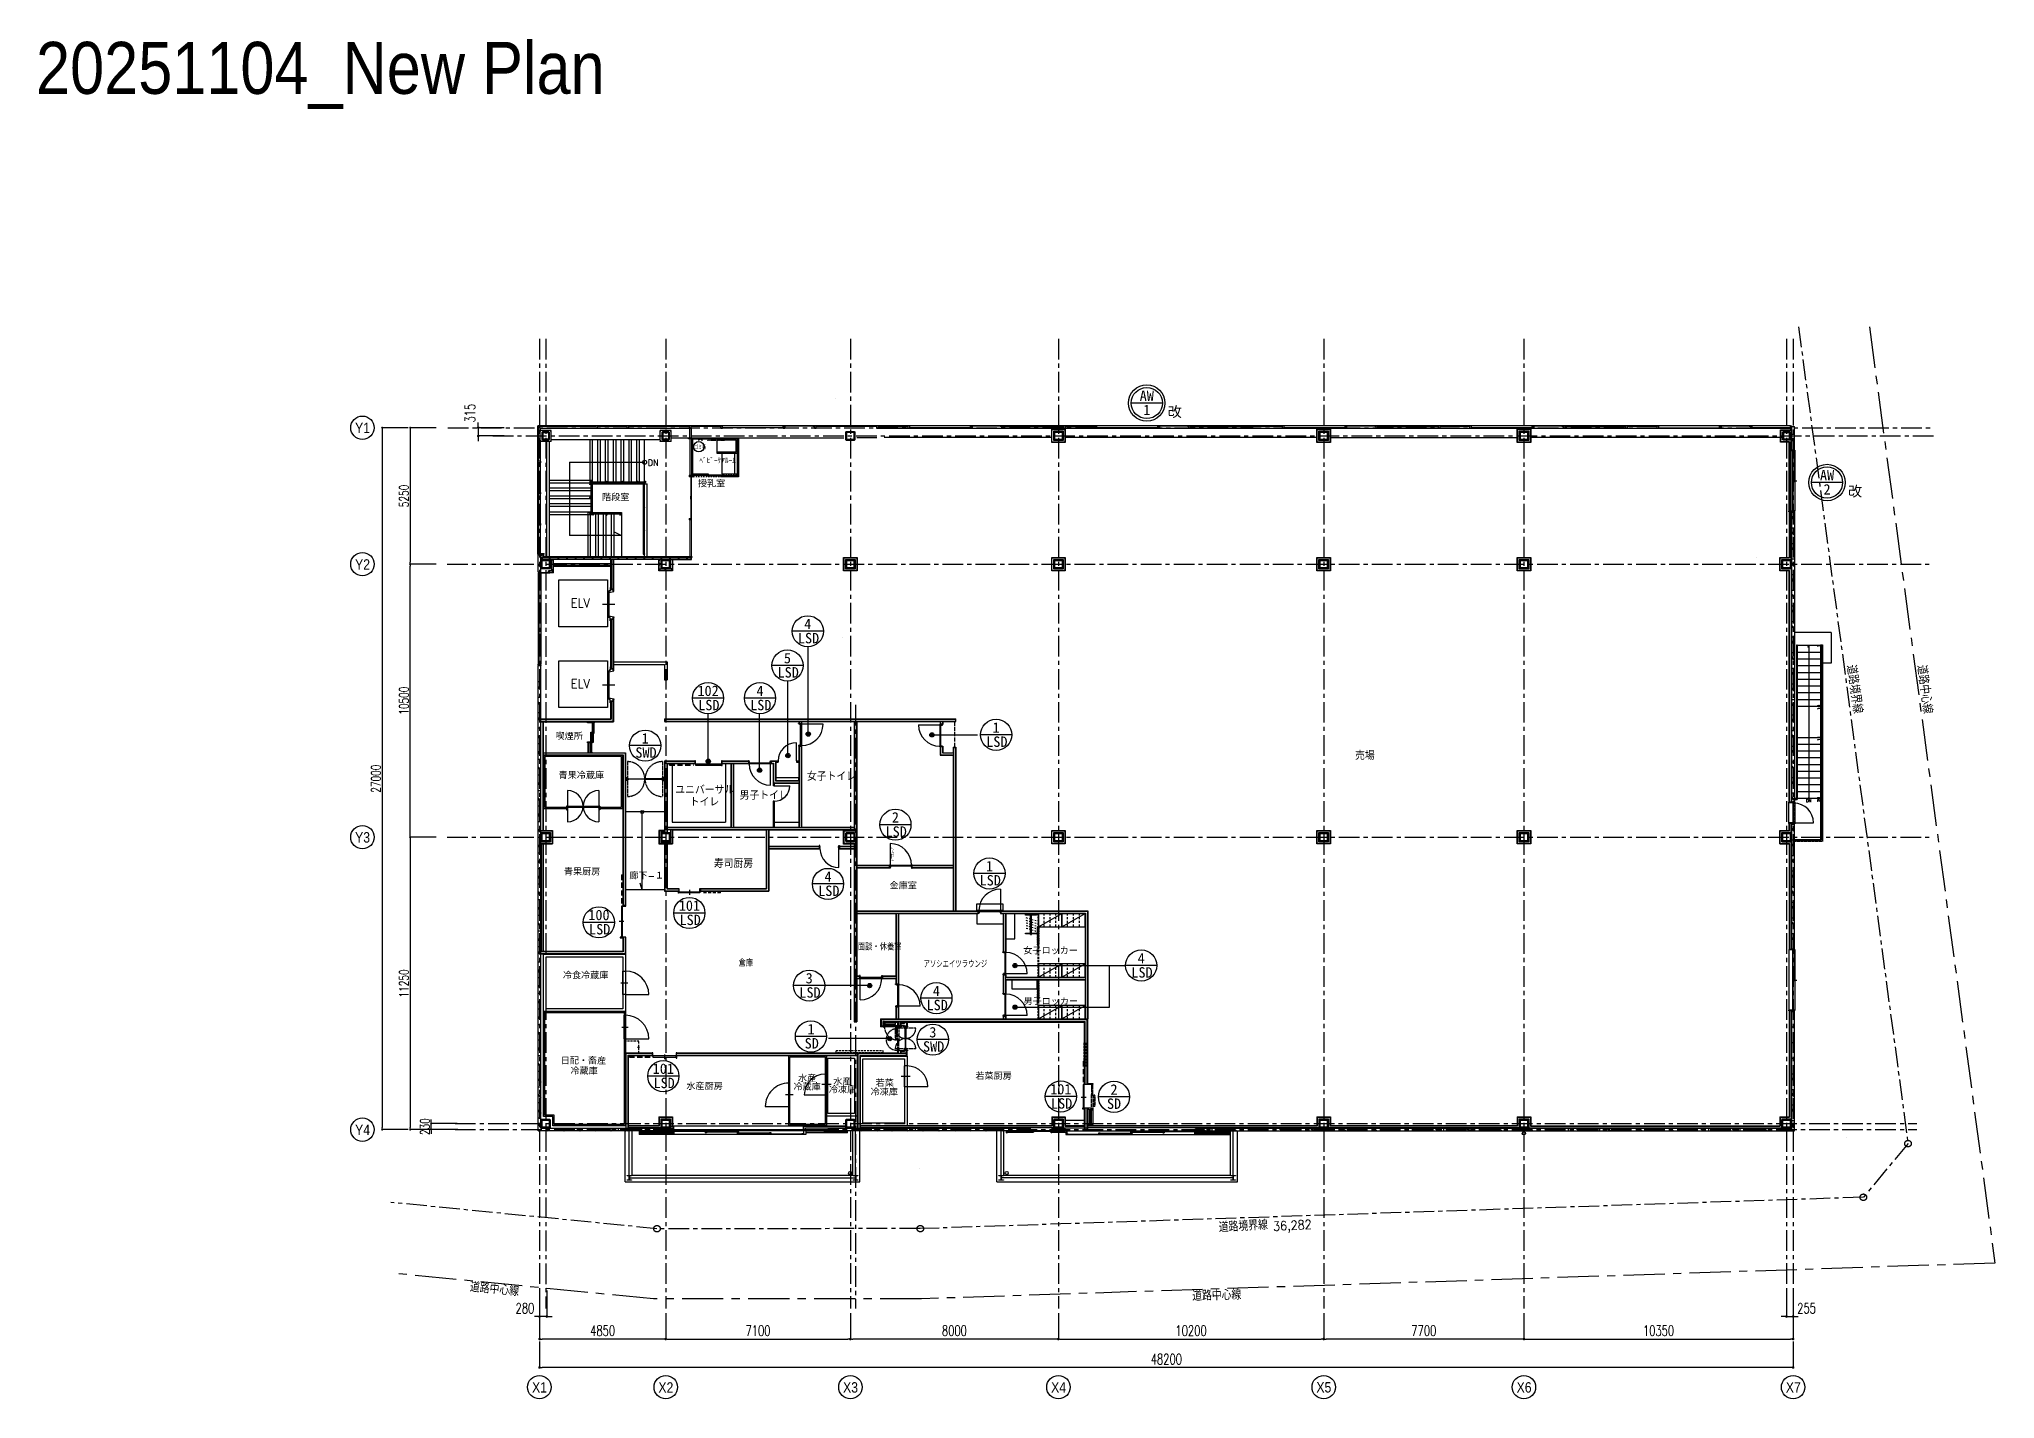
# Model space of a CAD drawing. Extents: x -119186 to 81197, y 1815 to 147180.
# Drawn here: x 212 to 75414, y 10576 to 62880 of the extents above; entities that cross this region are included whole.
import ezdxf
from ezdxf.enums import TextEntityAlignment as Align

# ---------------------------------------------------------------- set-up
doc = ezdxf.new("R2010")
doc.units = 0
doc.header["$LTSCALE"] = 12.7
doc.header["$MEASUREMENT"] = 0
doc.header["$PDMODE"] = 1
doc.header["$PDSIZE"] = -2
for name, pattern in [('CENTER', [2, 1.25, -0.25, 0.25, -0.25]), ('DASH_0', [8, 6.299213, -1.700787]), ('DASHED', [0.75, 0.5, -0.25]), ('DASHED1', [2.5, 1.25, -1.25]), ('HIDDEN', [4.724409, 3.149606, -1.574803]), ('HIDDEN2', [0.1875, 0.125, -0.0625]), ('ISO-10______', [0.37, 0.24, -0.06, 0.01, -0.06])]:
    doc.linetypes.add(name, pattern=pattern)
doc.layers.get('0').update_dxf_attribs({"linetype": 'CONTINUOUS'})
doc.layers.get('DEFPOINTS').update_dxf_attribs({"color": 1, "linetype": 'CONTINUOUS'})
for name, color, linetype in [('01扉', 7, 'CONTINUOUS'), ('02壁', 7, 'CONTINUOUS'), ('50 zones', 3, 'CONTINUOUS'), ('80_SHELL_TEXT', 7, 'CONTINUOUS'), ('85 shell', 7, 'CONTINUOUS'), ('A_寸法', 9, 'CONTINUOUS'), ('A_建具記号', 7, 'CONTINUOUS'), ('A_建築', 8, 'CONTINUOUS'), ('A_建築（下図）', 8, 'CONTINUOUS'), ('A_建築（什器）', 8, 'CONTINUOUS'), ('A_建築（冷蔵・冷凍庫）', 7, 'CONTINUOUS'), ('A_建築（建具）', 2, 'CONTINUOUS'), ('A_建築（新設・仕上げ）', 2, 'CONTINUOUS'), ('A_建築（軽鉄下地）', 8, 'CONTINUOUS'), ('A_敷地境界線', 1, 'CENTER'), ('A_記述', 3, 'CONTINUOUS'), ('A_通り芯', 8, 'CENTER'), ('A_通り記号', 2, 'CENTER'), ('A_道路中心線', 8, 'CENTER'), ('G0-MOJI', 7, 'CONTINUOUS'), ('ZZ-OBJE', 3, 'CONTINUOUS'), ('冷設', 8, 'HIDDEN'), ('面積', 3, 'CONTINUOUS')]:
    doc.layers.add(name, color=color, linetype=linetype)
doc.styles.add('Dim', font='simplex.shx', dxfattribs={"width": 0.7, "bigfont": 'extfont2.shx'})
doc.styles.add('MUSER', font='SIMPLEX.shx', dxfattribs={"height": 300, "bigfont": 'BIGFONT.shx'})
doc.styles.add('ROMANS', font='romans.shx', dxfattribs={"bigfont": 'bigfont.shx'})
doc.styles.get("Standard").update_dxf_attribs({"font": 'txt', "bigfont": 'BIGFONT.SHX'})
doc.styles.add('Standard-A', font='romans.shx', dxfattribs={"bigfont": 'extfont2.shx'})
doc.styles.add('ゴシック', font='MS Gothic.ttf', dxfattribs={"height": 4})
doc.styles.add('スタイル1', font='MS PGothic.ttf')
doc.styles.add('丸ゴチック', font='HGRSMP.TTF')
doc.dimstyles.new('1-200', dxfattribs={"dimscale": 200, "dimtxt": 3, "dimasz": 1, "dimexe": 1, "dimexo": 1, "dimgap": 1, "dimtad": 1, "dimdec": 0, "dimtxsty": 'Dim', "dimblk": 'DOT', "dimcen": 2.5, "dimadec": 0, "dimazin": 0, "dimtfac": 1, "dimtdec": 0, "dimtix": 1, "dimtmove": 2, "dimatfit": 3, "dimldrblk": '引出線', "dimfxl": 1, "dimlwd": -1, "dimlwe": -1, "dimarcsym": 0})

msp = doc.modelspace()

# ---------------------------------------------------------------- texts
at = {"layer": '80_SHELL_TEXT', "color": 8}
for s, height, p in [('授乳室', 250, (25545.8, 45895.7)), ('喫煙所', 250, (20069, 36182.6)), ('売場', 300, (50815.1, 35462.9)), ('青果厨房', 250, (20392.1, 30964.9)), ('廊下-１', 250, (22909.8, 30818.3)), ('金庫室', 250, (32911.6, 30430.7)), ('女子ロッカー', 250, (38055.1, 27929)), ('冷食冷蔵庫', 250, (20351.2, 26978.9)), ('男子ロッカー', 250, (38062.2, 25977.6)), ('日配・畜産', 250, (20266.7, 23696.3)), ('冷蔵庫 ', 250, (20640.8, 23303.9)), ('水産厨房', 250, (25099, 22716.8)), ('若菜厨房', 250, (36213.6, 23108.4))]:
    msp.add_text(s, height=height, dxfattribs=at).set_placement(p, align=Align.TOP_LEFT)
msp.add_text('階段室', height=250, dxfattribs=at).set_placement((21857.1, 45120.6))
for s, p in [('青果冷蔵庫', (21061.3, 34546.7)), ('冷蔵庫', (29743.3, 22567.5)), ('水産', (29745, 22895.6)), ('冷凍庫', (31102.4, 22455.6)), ('水産', (31100.5, 22768.1)), ('若菜', (32725.7, 22712.9)), ('冷凍庫', (32708.9, 22369.8))]:
    msp.add_text(s, height=250, dxfattribs=at).set_placement(p, align=Align.MIDDLE_CENTER)
for s, height, width, p in [('女子トイレ', 300, 0.9, (29735, 34660.6)), ('ユニバーサル', 300, 0.9, (24672.7, 34140.9)), ('男子トイレ', 300, 0.9, (27148.6, 33929.9)), ('トイレ', 300, 0.9, (25230.7, 33675.3)), ('寿司厨房', 300, 0.9, (26156.5, 31304.9)), ('面談・休養室', 250, 0.8, (31693.4, 28082.1)), ('倉庫', 250, 0.8, (27108.4, 27461.8)), ('アソシエイツラウンジ', 250, 0.7, (34218, 27416.4))]:
    msp.add_text(s, height=height, dxfattribs=dict(at, width=width)).set_placement(p, align=Align.TOP_LEFT)
at = {"layer": 'A_建具記号', "style": 'ゴシック'}
for s, p in [('AW', (42803.9, 49163.2)), ('1', (42803.9, 48617.6)), ('改', (43878.2, 48551.6)), ('AW', (68960.5, 46106.8)), ('2', (68960.5, 45561.2)), ('改', (70034.8, 45495.2)), ('LSD', (29797, 39838.5)), ('4', (29767.8, 40384.1)), ('5', (28986.1, 39068.2)), ('LSD', (29015.3, 38522.6)), ('102', (25934.6, 37809.7)), ('4', (27931.4, 37809.7)), ('LSD', (25963.8, 37264.1)), ('LSD', (27960.6, 37264.1)), ('1', (23518.1, 35984.6)), ('1', (37009.5, 36400.7)), ('SWD', (23547.3, 35439)), ('LSD', (37038.7, 35855.1)), ('2', (33138.4, 32944.3)), ('LSD', (33167.6, 32398.7)), ('4', (30547.5, 30665.4)), ('1', (36754.6, 31069.4)), ('LSD', (30576.7, 30119.8)), ('LSD', (36783.7, 30523.8)), ('100', (21738, 29187.5)), ('101', (25216.7, 29547.2)), ('LSD', (21767.2, 28641.9)), ('LSD', (25245.9, 29001.6)), ('LSD', (42619.6, 26980.4)), ('4', (42590.4, 27526)), ('LSD', (29852.9, 26208.8)), ('3', (29823.7, 26754.4)), ('4', (34714.7, 26272)), ('LSD', (34743.9, 25726.4)), ('1', (29891.1, 24799.2)), ('3', (34578.2, 24677.1)), ('SD', (29920.3, 24253.6)), ('SWD', (34607.4, 24131.5)), ('101', (24214.1, 23274)), ('LSD', (24243.3, 22728.4)), ('101', (39500.2, 22486.1)), ('2', (41542.7, 22476.6)), ('LSD', (39529.4, 21940.5)), ('SD', (41542.7, 21931))]:
    msp.add_text(s, height=400, dxfattribs=at).set_placement(p, align=Align.MIDDLE)
at = {"layer": 'A_建築（下図）', "color": 8}
for s, height, p in [('1', 109.9, (68591.7, 39485.6)), ('10', 109.88, (68591.7, 37082.6)), ('11', 109.88, (68596.7, 35881.8)), ('20', 109.88, (68587.6, 33536.3))]:
    msp.add_text(s, height=height, rotation=90, dxfattribs=at).set_placement(p, align=Align.TOP_LEFT)
msp.add_text('DN', height=109.88, dxfattribs=at).set_placement((68153.8, 33643), align=Align.TOP_LEFT)
at = {"layer": 'A_建築（下図）', "color": 8, "flags": 1}
for tag, s in [('______', ''), ('__', 'H'), ('__', "'"), ('__', ''), ('____', ''), ('__', '')]:
    msp.add_attdef(tag, (66263.9, 42930.2), s, height=0.18, rotation=270, dxfattribs=at)
at = {"layer": 'A_建築（什器）', "color": 8, "width": 0.7}
msp.add_text('ゴミ箱', height=150, rotation=0.195688, dxfattribs=at).set_placement((25408, 47253.7), align=Align.TOP_LEFT)
at = {"layer": 'A_建築（什器）', "color": 8, "style": 'ROMANS'}
msp.add_text('ﾍﾞﾋﾞｰｹｱﾙｰﾑ', height=200, dxfattribs=at).set_placement((25602.2, 46555.7))
at = {"layer": 'A_建築（什器）', "color": 8, "linetype": 'HIDDEN2', "ltscale": 50, "style": 'MUSER', "flags": 3}
for p, rotation in [((31568.7, 25575), 180), ((22756.2, 24337.6), 270)]:
    msp.add_attdef('CODE', p, 'AC4518SS', height=0.01, rotation=rotation, dxfattribs=at)
at = {"layer": 'A_建築（建具）', "color": 8}
msp.add_text('ﾄﾞｱｽｺｰﾌﾟ', height=100, rotation=90, dxfattribs=at).set_placement((32992.1, 31258.9), align=Align.TOP_LEFT)
at = {"layer": 'A_記述', "color": 8, "style": 'Standard-A', "width": 0.9}
for s, height, p in [('DN', 250, (23614.9, 46462.6)), ('ELV', 350, (20661, 41014.3)), ('ELV', 350, (20661, 37910.1))]:
    msp.add_text(s, height=height, dxfattribs=at).set_placement(p)
for s, rotation, p in [('道路境界線', 278.036733, (69880.5, 38811.3)), ('道路中心線', 277.338318, (72589.8, 38806.8)), ('道路境界線', 3.12715, (45570.9, 17162.9)), ('道路中心線', 354.640683, (16780.1, 14878.5)), ('道路中心線', 1.534374, (44550, 14523.7))]:
    msp.add_text(s, height=350, rotation=rotation, dxfattribs=at).set_placement(p, align=Align.MIDDLE_LEFT)
msp.add_text('36,282', height=350, rotation=3.12715, dxfattribs=at).set_placement((47667.6, 17038.3))
at = {"layer": 'A_通り記号', "color": 8, "linetype": 'Continuous', "style": 'スタイル1', "width": 0.9}
for s, p in [('Y1', (12649.2, 47925.7)), ('Y2', (12649.2, 42675.7)), ('Y3', (12649.2, 32175.7)), ('Y4', (12649.2, 20925.7)), ('X1', (19453.2, 11018.7)), ('X2', (24312, 11018.6)), ('X3', (31412, 11018.6)), ('X4', (39412, 11018.6)), ('X5', (49612, 11018.6)), ('X6', (57312, 11018.6)), ('X7', (67663.1, 11018.7))]:
    msp.add_text(s, height=400, dxfattribs=at).set_placement(p, align=Align.MIDDLE)
at = {"layer": 'G0-MOJI', "color": 3, "style": '丸ゴチック', "width": 0.9}
msp.add_text('20251104_New Plan', height=2000, dxfattribs=at).set_placement((93.7, 60773.8))
at = {"layer": '冷設', "color": 8, "ltscale": 3, "flags": 1}
for tag, s in [('______', ''), ('____', ''), ('__', 'H')]:
    msp.add_attdef(tag, (31115.9, 39858.9), s, height=0.18, rotation=90, dxfattribs=at)

# ---------------------------------------------------------------- blocks, each defined once
blk = doc.blocks.new('_Dot')
at = {"color": 0, "linetype": 'ByBlock', "lineweight": -2}
blk.add_line((-0.5, 0), (-1, 0), dxfattribs=at)
at = {"color": 0, "linetype": 'ByBlock', "const_width": 0.5}
blk.add_lwpolyline([(-0.25, 0, 1), (0.25, 0, 1)], format="xyb", close=True, dxfattribs=at)
blk = doc.blocks.new('*D6')
at = {"layer": 'A_寸法', "color": 0, "transparency": 16777216}
for p, q in [((15481, 32183), (14481, 32183)), ((14481, 32103), (14481, 21013)), ((15481, 20933), (14481, 20933))]:
    blk.add_line(p, q, dxfattribs=at)
at = {"layer": 'DEFPOINTS', "color": 0, "transparency": 16777216}
for p in [(15481, 32183), (14481, 20933), (15481, 20933)]:
    blk.add_point(p, dxfattribs=at)
at = {"layer": 'A_寸法', "color": 0, "transparency": 16777216, "xscale": 80, "yscale": 80, "zscale": 80}
for p, rotation in [((14481, 32183), 90), ((14481, 20933), 270)]:
    blk.add_blockref('_Dot', p, dxfattribs=dict(at, rotation=rotation))
at = {"layer": 'A_寸法', "color": 0, "transparency": 16777216, "insert": (14241, 26558), "char_height": 360, "attachment_point": 5, "rotation": 90, "style": 'Dim'}
blk.add_mtext('11250', dxfattribs=at)
blk = doc.blocks.new('引出線')
at = {"color": 0, "linetype": 'ByBlock'}
for points in [[(0, 0), (-1.96, -0.4)], [(-1, 0), (0, 0)]]:
    blk.add_lwpolyline(points, dxfattribs=at)
blk = doc.blocks.new('*D7')
at = {"layer": 'A_寸法', "color": 0, "transparency": 16777216}
for p, q in [((15481, 42683), (14481, 42683)), ((14481, 32263), (14481, 42603)), ((15481, 32183), (14481, 32183))]:
    blk.add_line(p, q, dxfattribs=at)
at = {"layer": 'DEFPOINTS', "color": 0, "transparency": 16777216}
for p in [(14481, 42683), (15481, 42683), (15481, 32183)]:
    blk.add_point(p, dxfattribs=at)
at = {"layer": 'A_寸法', "color": 0, "transparency": 16777216, "xscale": 80, "yscale": 80, "zscale": 80}
for p, rotation in [((14481, 42683), 90), ((14481, 32183), 270)]:
    blk.add_blockref('_Dot', p, dxfattribs=dict(at, rotation=rotation))
at = {"layer": 'A_寸法', "color": 0, "transparency": 16777216, "insert": (14241, 37433), "char_height": 360, "attachment_point": 5, "rotation": 90, "style": 'Dim'}
blk.add_mtext('10500', dxfattribs=at)
blk = doc.blocks.new('*D8')
at = {"layer": 'A_寸法', "color": 0, "transparency": 16777216}
for p, q in [((15481, 47933), (14481, 47933)), ((14481, 47853), (14481, 42763)), ((15481, 42683), (14481, 42683))]:
    blk.add_line(p, q, dxfattribs=at)
at = {"layer": 'DEFPOINTS', "color": 0, "transparency": 16777216}
for p in [(15481, 47933), (14481, 42683), (15481, 42683)]:
    blk.add_point(p, dxfattribs=at)
at = {"layer": 'A_寸法', "color": 0, "transparency": 16777216, "xscale": 80, "yscale": 80, "zscale": 80}
for p, rotation in [((14481, 47933), 90), ((14481, 42683), 270)]:
    blk.add_blockref('_Dot', p, dxfattribs=dict(at, rotation=rotation))
at = {"layer": 'A_寸法', "color": 0, "transparency": 16777216, "insert": (14241, 45308), "char_height": 360, "attachment_point": 5, "rotation": 90, "style": 'Dim'}
blk.add_mtext('5250', dxfattribs=at)
blk = doc.blocks.new('*D9')
at = {"layer": 'A_寸法', "color": 0, "transparency": 16777216}
for p, q in [((14404, 47933), (13404, 47933)), ((13404, 47853), (13404, 21013)), ((14404, 20933), (13404, 20933))]:
    blk.add_line(p, q, dxfattribs=at)
at = {"layer": 'DEFPOINTS', "color": 0, "transparency": 16777216}
for p in [(14404, 47933), (13404, 20933), (14404, 20933)]:
    blk.add_point(p, dxfattribs=at)
at = {"layer": 'A_寸法', "color": 0, "transparency": 16777216, "xscale": 80, "yscale": 80, "zscale": 80}
for p, rotation in [((13404, 47933), 90), ((13404, 20933), 270)]:
    blk.add_blockref('_Dot', p, dxfattribs=dict(at, rotation=rotation))
at = {"layer": 'A_寸法', "color": 0, "transparency": 16777216, "insert": (13164, 34433), "char_height": 360, "attachment_point": 5, "rotation": 90, "style": 'Dim'}
blk.add_mtext('27000', dxfattribs=at)
blk = doc.blocks.new('*D10')
at = {"layer": 'A_寸法', "color": 0, "transparency": 16777216}
for p, q in [((17099, 48033), (17099, 48133)), ((18099, 47933), (17099, 47933)), ((17099, 47933), (17099, 47618)), ((18099, 47618), (17099, 47618)), ((17099, 47518), (17099, 47418))]:
    blk.add_line(p, q, dxfattribs=at)
at = {"layer": 'DEFPOINTS', "color": 0, "transparency": 16777216}
for p in [(17099, 47618), (18099, 47933), (18099, 47618)]:
    blk.add_point(p, dxfattribs=at)
at = {"layer": 'A_寸法', "color": 0, "transparency": 16777216, "xscale": 100, "yscale": 100, "zscale": 100}
for p, rotation in [((17099, 47933), 270), ((17099, 47618), 90)]:
    blk.add_blockref('_Dot', p, dxfattribs=dict(at, rotation=rotation))
at = {"layer": 'A_寸法', "color": 0, "transparency": 16777216, "insert": (16779, 48491), "char_height": 400, "attachment_point": 5, "rotation": 90, "style": 'Dim'}
blk.add_mtext('315', dxfattribs=at)
blk = doc.blocks.new('*D11')
at = {"layer": 'A_寸法', "color": 0, "transparency": 16777216}
for p, q in [((19456, 13879), (19456, 12879)), ((24306, 13879), (24306, 12879)), ((24206, 12879), (19556, 12879))]:
    blk.add_line(p, q, dxfattribs=at)
at = {"layer": 'DEFPOINTS', "color": 0, "transparency": 16777216}
for p in [(19456, 13879), (24306, 13879), (19456, 12879)]:
    blk.add_point(p, dxfattribs=at)
at = {"layer": 'A_寸法', "color": 0, "transparency": 16777216, "xscale": 100, "yscale": 100, "zscale": 100, "rotation": 180}
blk.add_blockref('_Dot', (19456, 12879), dxfattribs=at)
at = {"layer": 'A_寸法', "color": 0, "transparency": 16777216, "xscale": 100, "yscale": 100, "zscale": 100}
blk.add_blockref('_Dot', (24306, 12879), dxfattribs=at)
at = {"layer": 'A_寸法', "color": 0, "transparency": 16777216, "insert": (21881, 13199), "char_height": 400, "attachment_point": 5, "style": 'Dim'}
blk.add_mtext('4850', dxfattribs=at)
blk = doc.blocks.new('*D12')
at = {"layer": 'A_寸法', "color": 0, "transparency": 16777216}
for p, q in [((24306, 13879), (24306, 12879)), ((31406, 13879), (31406, 12879)), ((24406, 12879), (31306, 12879))]:
    blk.add_line(p, q, dxfattribs=at)
at = {"layer": 'DEFPOINTS', "color": 0, "transparency": 16777216}
for p in [(24306, 13879), (31406, 13879), (31406, 12879)]:
    blk.add_point(p, dxfattribs=at)
at = {"layer": 'A_寸法', "color": 0, "transparency": 16777216, "xscale": 100, "yscale": 100, "zscale": 100, "rotation": 180}
blk.add_blockref('_Dot', (24306, 12879), dxfattribs=at)
at = {"layer": 'A_寸法', "color": 0, "transparency": 16777216, "xscale": 100, "yscale": 100, "zscale": 100}
blk.add_blockref('_Dot', (31406, 12879), dxfattribs=at)
at = {"layer": 'A_寸法', "color": 0, "transparency": 16777216, "insert": (27856, 13199), "char_height": 400, "attachment_point": 5, "style": 'Dim'}
blk.add_mtext('7100', dxfattribs=at)
blk = doc.blocks.new('*D13')
at = {"layer": 'A_寸法', "color": 0, "transparency": 16777216}
for p, q in [((31406, 13879), (31406, 12879)), ((39406, 13879), (39406, 12879)), ((39306, 12879), (31506, 12879))]:
    blk.add_line(p, q, dxfattribs=at)
at = {"layer": 'DEFPOINTS', "color": 0, "transparency": 16777216}
for p in [(31406, 13879), (39406, 13879), (31406, 12879)]:
    blk.add_point(p, dxfattribs=at)
at = {"layer": 'A_寸法', "color": 0, "transparency": 16777216, "xscale": 100, "yscale": 100, "zscale": 100, "rotation": 180}
blk.add_blockref('_Dot', (31406, 12879), dxfattribs=at)
at = {"layer": 'A_寸法', "color": 0, "transparency": 16777216, "xscale": 100, "yscale": 100, "zscale": 100}
blk.add_blockref('_Dot', (39406, 12879), dxfattribs=at)
at = {"layer": 'A_寸法', "color": 0, "transparency": 16777216, "insert": (35406, 13199), "char_height": 400, "attachment_point": 5, "style": 'Dim'}
blk.add_mtext('8000', dxfattribs=at)
blk = doc.blocks.new('*D14')
at = {"layer": 'A_寸法', "color": 0, "transparency": 16777216}
for p, q in [((39406, 13879), (39406, 12879)), ((49606, 13879), (49606, 12879)), ((39506, 12879), (49506, 12879))]:
    blk.add_line(p, q, dxfattribs=at)
at = {"layer": 'DEFPOINTS', "color": 0, "transparency": 16777216}
for p in [(39406, 13879), (49606, 13879), (49606, 12879)]:
    blk.add_point(p, dxfattribs=at)
at = {"layer": 'A_寸法', "color": 0, "transparency": 16777216, "xscale": 100, "yscale": 100, "zscale": 100, "rotation": 180}
blk.add_blockref('_Dot', (39406, 12879), dxfattribs=at)
at = {"layer": 'A_寸法', "color": 0, "transparency": 16777216, "xscale": 100, "yscale": 100, "zscale": 100}
blk.add_blockref('_Dot', (49606, 12879), dxfattribs=at)
at = {"layer": 'A_寸法', "color": 0, "transparency": 16777216, "insert": (44506, 13199), "char_height": 400, "attachment_point": 5, "style": 'Dim'}
blk.add_mtext('10200', dxfattribs=at)
blk = doc.blocks.new('*D15')
at = {"layer": 'A_寸法', "color": 0, "transparency": 16777216}
for p, q in [((49606, 13879), (49606, 12879)), ((57306, 13879), (57306, 12879)), ((57206, 12879), (49706, 12879))]:
    blk.add_line(p, q, dxfattribs=at)
at = {"layer": 'DEFPOINTS', "color": 0, "transparency": 16777216}
for p in [(49606, 13879), (57306, 13879), (49606, 12879)]:
    blk.add_point(p, dxfattribs=at)
at = {"layer": 'A_寸法', "color": 0, "transparency": 16777216, "xscale": 100, "yscale": 100, "zscale": 100, "rotation": 180}
blk.add_blockref('_Dot', (49606, 12879), dxfattribs=at)
at = {"layer": 'A_寸法', "color": 0, "transparency": 16777216, "xscale": 100, "yscale": 100, "zscale": 100}
blk.add_blockref('_Dot', (57306, 12879), dxfattribs=at)
at = {"layer": 'A_寸法', "color": 0, "transparency": 16777216, "insert": (53456, 13199), "char_height": 400, "attachment_point": 5, "style": 'Dim'}
blk.add_mtext('7700', dxfattribs=at)
blk = doc.blocks.new('*D16')
at = {"layer": 'A_寸法', "color": 0, "transparency": 16777216}
for p, q in [((57306, 13879), (57306, 12879)), ((67656, 13879), (67656, 12879)), ((57406, 12879), (67556, 12879))]:
    blk.add_line(p, q, dxfattribs=at)
at = {"layer": 'DEFPOINTS', "color": 0, "transparency": 16777216}
for p in [(57306, 13879), (67656, 13879), (67656, 12879)]:
    blk.add_point(p, dxfattribs=at)
at = {"layer": 'A_寸法', "color": 0, "transparency": 16777216, "xscale": 100, "yscale": 100, "zscale": 100, "rotation": 180}
blk.add_blockref('_Dot', (57306, 12879), dxfattribs=at)
at = {"layer": 'A_寸法', "color": 0, "transparency": 16777216, "xscale": 100, "yscale": 100, "zscale": 100}
blk.add_blockref('_Dot', (67656, 12879), dxfattribs=at)
at = {"layer": 'A_寸法', "color": 0, "transparency": 16777216, "insert": (62481, 13199), "char_height": 400, "attachment_point": 5, "style": 'Dim'}
blk.add_mtext('10350', dxfattribs=at)
blk = doc.blocks.new('*D17')
at = {"layer": 'A_寸法', "color": 0, "transparency": 16777216}
for p, q in [((67401, 14743), (67401, 13743)), ((67656, 14743), (67656, 13743)), ((67301, 13743), (67201, 13743)), ((67401, 13743), (67656, 13743)), ((67756, 13743), (67856, 13743))]:
    blk.add_line(p, q, dxfattribs=at)
at = {"layer": 'DEFPOINTS', "color": 0, "transparency": 16777216}
for p in [(67401, 14743), (67656, 14743), (67656, 13743)]:
    blk.add_point(p, dxfattribs=at)
at = {"layer": 'A_寸法', "color": 0, "transparency": 16777216, "xscale": 100, "yscale": 100, "zscale": 100}
blk.add_blockref('_Dot', (67401, 13743), dxfattribs=at)
at = {"layer": 'A_寸法', "color": 0, "transparency": 16777216, "xscale": 100, "yscale": 100, "zscale": 100, "rotation": 180}
blk.add_blockref('_Dot', (67656, 13743), dxfattribs=at)
at = {"layer": 'A_寸法', "color": 0, "transparency": 16777216, "insert": (68173, 14063), "char_height": 400, "attachment_point": 5, "style": 'Dim'}
blk.add_mtext('255', dxfattribs=at)
blk = doc.blocks.new('*D18')
at = {"layer": 'A_寸法', "color": 0, "transparency": 16777216}
for p, q in [((19456, 14743), (19456, 13743)), ((19736, 14743), (19736, 13743)), ((19356, 13743), (19256, 13743)), ((19736, 13743), (19456, 13743)), ((19836, 13743), (19936, 13743))]:
    blk.add_line(p, q, dxfattribs=at)
at = {"layer": 'DEFPOINTS', "color": 0, "transparency": 16777216}
for p in [(19456, 14743), (19736, 14743), (19456, 13743)]:
    blk.add_point(p, dxfattribs=at)
at = {"layer": 'A_寸法', "color": 0, "transparency": 16777216, "xscale": 100, "yscale": 100, "zscale": 100}
blk.add_blockref('_Dot', (19456, 13743), dxfattribs=at)
at = {"layer": 'A_寸法', "color": 0, "transparency": 16777216, "xscale": 100, "yscale": 100, "zscale": 100, "rotation": 180}
blk.add_blockref('_Dot', (19736, 13743), dxfattribs=at)
at = {"layer": 'A_寸法', "color": 0, "transparency": 16777216, "insert": (18892, 14063), "char_height": 400, "attachment_point": 5, "style": 'Dim'}
blk.add_mtext('280', dxfattribs=at)
blk = doc.blocks.new('*D19')
at = {"layer": 'A_寸法', "color": 0, "transparency": 16777216}
for p, q in [((19456, 12784), (19456, 11784)), ((67656, 12784), (67656, 11784)), ((67556, 11784), (19556, 11784))]:
    blk.add_line(p, q, dxfattribs=at)
at = {"layer": 'DEFPOINTS', "color": 0, "transparency": 16777216}
for p in [(19456, 12784), (67656, 12784), (19456, 11784)]:
    blk.add_point(p, dxfattribs=at)
at = {"layer": 'A_寸法', "color": 0, "transparency": 16777216, "xscale": 100, "yscale": 100, "zscale": 100, "rotation": 180}
blk.add_blockref('_Dot', (19456, 11784), dxfattribs=at)
at = {"layer": 'A_寸法', "color": 0, "transparency": 16777216, "xscale": 100, "yscale": 100, "zscale": 100}
blk.add_blockref('_Dot', (67656, 11784), dxfattribs=at)
at = {"layer": 'A_寸法', "color": 0, "transparency": 16777216, "insert": (43556, 12104), "char_height": 400, "attachment_point": 5, "style": 'Dim'}
blk.add_mtext('48200', dxfattribs=at)
blk = doc.blocks.new('*D28')
at = {"layer": 'A_寸法', "color": 0, "transparency": 16777216}
for p, q in [((15288, 21243), (15288, 21323)), ((16288, 21163), (15288, 21163)), ((15288, 20933), (15288, 21163)), ((16310, 20933), (15288, 20933)), ((15288, 20853), (15288, 20773))]:
    blk.add_line(p, q, dxfattribs=at)
at = {"layer": 'DEFPOINTS', "color": 0, "transparency": 16777216}
for p in [(15288, 21163), (16288, 21163), (16310, 20933)]:
    blk.add_point(p, dxfattribs=at)
at = {"layer": 'A_寸法', "color": 0, "transparency": 16777216, "xscale": 80, "yscale": 80, "zscale": 80}
for p, rotation in [((15288, 21163), 270), ((15288, 20933), 90)]:
    blk.add_blockref('_Dot', p, dxfattribs=dict(at, rotation=rotation))
at = {"layer": 'A_寸法', "color": 0, "transparency": 16777216, "insert": (15048, 21048), "char_height": 360, "attachment_point": 5, "rotation": 90, "style": 'Dim'}
blk.add_mtext('230', dxfattribs=at)
blk = doc.blocks.new('パイプハンガータテ伸縮タイプ')
at = {"color": 0}
for p, q in [((-15, 15), (-15, 805)), ((15, 15), (15, 805)), ((-130, 629), (-184, 646)), ((-130, 529), (-184, 546)), ((-130, 429), (-184, 446)), ((-130, 329), (-184, 346)), ((-130, 229), (-184, 246)), ((-22, 596), (-76, 613)), ((-22, 496), (-76, 513)), ((-22, 396), (-76, 413)), ((-22, 296), (-76, 313)), ((-22, 196), (-76, 213)), ((86, 564), (32, 580)), ((86, 464), (32, 480)), ((86, 364), (32, 380)), ((86, 264), (32, 280)), ((86, 164), (32, 180)), ((194, 531), (140, 547)), ((194, 431), (140, 447)), ((194, 331), (140, 347)), ((194, 231), (140, 247)), ((194, 131), (140, 147))]:
    blk.add_line(p, q, dxfattribs=at)
for points in [[(-15, 755), (-212, 755), (-212, 785), (-15, 785)], [(15, 785), (212, 785), (212, 755), (15, 755)], [(-15, 35), (-212, 35), (-212, 65), (-15, 65)], [(15, 65), (212, 65), (212, 35), (15, 35)]]:
    blk.add_lwpolyline(points, dxfattribs=at)
for centre, start, end in [((0, 805), 0, 180), ((0, 15), 180, 0)]:
    blk.add_arc(centre, 15, start, end, dxfattribs=at)

# ---------------------------------------------------------------- dimensions: what is measured, and where the dimension line sits
at = {"layer": 'A_寸法', "color": 8}
for base, p1, p2, angle, picture, middle in [((17098.7, 47617.6), (18098.6, 47932.6), (18098.6, 47617.6), 270, '*D10', (16778.7, 48490.6)), ((19456.2, 13743.3), (19736.2, 14743.2), (19456.2, 14743.2), 180, '*D18', (18892.1, 14063.3))]:
    dim = msp.add_linear_dim(base=base, p1=p1, p2=p2, angle=angle, dimstyle='1-200', override={"dimtxt": 2, "dimasz": 0.5, "dimexe": 0, "dimexo": 0, "dimgap": 0.6}, dxfattribs=at)
    dim.commit()
    dim.dimension.update_dxf_attribs({"geometry": picture, "text_midpoint": middle, "dimtype": 160})
for base, p1, p2, angle, override, picture, middle in [((13404.1, 20932.6), (14404, 47932.6), (14404, 20932.6), 270, {"dimtxt": 1.8, "dimasz": 0.4, "dimexe": 0, "dimexo": 0, "dimgap": 0.3}, '*D9', (13164.1, 34432.6)), ((14480.7, 42682.6), (15480.6, 47932.6), (15480.6, 42682.6), 270, {"dimtxt": 1.8, "dimasz": 0.4, "dimexe": 0, "dimexo": 0, "dimgap": 0.3}, '*D8', (14240.7, 45307.6)), ((14480.7, 42682.6), (15480.6, 32182.6), (15480.6, 42682.6), 90, {"dimtxt": 1.8, "dimasz": 0.4, "dimexe": 0, "dimexo": 0, "dimgap": 0.3}, '*D7', (14240.7, 37432.6)), ((14480.7, 20932.6), (15480.6, 32182.6), (15480.6, 20932.6), 270, {"dimtxt": 1.8, "dimasz": 0.4, "dimexe": 0, "dimexo": 0, "dimgap": 0.3}, '*D6', (14240.7, 26557.6)), ((15288.2, 21162.6), (16310.2, 20932.6), (16288, 21162.6), 90, {"dimtxt": 1.8, "dimasz": 0.4, "dimexe": 0, "dimexo": 0, "dimgap": 0.3}, '*D28', (15048.2, 21047.6)), ((19456.2, 12878.8), (24306.2, 13878.7), (19456.2, 13878.7), 180, {"dimtxt": 2, "dimasz": 0.5, "dimexe": 0, "dimexo": 0, "dimgap": 0.6}, '*D11', (21881.2, 13198.8)), ((31406.2, 12878.8), (39406.2, 13878.7), (31406.2, 13878.7), 180, {"dimtxt": 2, "dimasz": 0.5, "dimexe": 0, "dimexo": 0, "dimgap": 0.6}, '*D13', (35406.2, 13198.8)), ((49606.2, 12878.8), (57306.2, 13878.7), (49606.2, 13878.7), 180, {"dimtxt": 2, "dimasz": 0.5, "dimexe": 0, "dimexo": 0, "dimgap": 0.6}, '*D15', (53456.2, 13198.8)), ((19456.2, 11783.7), (67656.2, 12783.6), (19456.2, 12783.6), 180, {"dimtxt": 2, "dimasz": 0.5, "dimexe": 0, "dimexo": 0, "dimgap": 0.6}, '*D19', (43556.2, 12103.7))]:
    dim = msp.add_linear_dim(base=base, p1=p1, p2=p2, angle=angle, dimstyle='1-200', override=override, dxfattribs=at)
    dim.commit()
    dim.dimension.update_dxf_attribs({"geometry": picture, "text_midpoint": middle})
dim = msp.add_linear_dim(base=(67656.2, 13743.3), p1=(67401.2, 14743.2), p2=(67656.2, 14743.2), dimstyle='1-200', override={"dimtxt": 2, "dimasz": 0.5, "dimexe": 0, "dimexo": 0, "dimgap": 0.6}, dxfattribs=at)
dim.commit()
dim.dimension.update_dxf_attribs({"geometry": '*D17', "text_midpoint": (68173.3, 14063.3), "dimtype": 160})
for base, p1, p2, picture, middle in [((31406.2, 12878.8), (24306.2, 13878.7), (31406.2, 13878.7), '*D12', (27856.2, 13198.8)), ((49606.2, 12878.8), (39406.2, 13878.7), (49606.2, 13878.7), '*D14', (44506.2, 13198.8)), ((67656.2, 12878.8), (57306.2, 13878.7), (67656.2, 13878.7), '*D16', (62481.2, 13198.8))]:
    dim = msp.add_linear_dim(base=base, p1=p1, p2=p2, dimstyle='1-200', override={"dimtxt": 2, "dimasz": 0.5, "dimexe": 0, "dimexo": 0, "dimgap": 0.6}, dxfattribs=at)
    dim.commit()
    dim.dimension.update_dxf_attribs({"geometry": picture, "text_midpoint": middle})

# ---------------------------------------------------------------- hatches: boundary and pattern name
at = {"layer": 'A_建具記号'}
h = msp.add_hatch(color=256, dxfattribs=at)
h.dxf.hatch_style = 1
h.paths.add_polyline_path([(29866.9, 36145.3, 1), (29703.2, 36145.3, 1)])
h = msp.add_hatch(color=256, dxfattribs=at)
h.dxf.hatch_style = 1
h.paths.add_polyline_path([(34621.4, 36118.4, 1), (34457.7, 36118.4, 1)])
h = msp.add_hatch(color=256, dxfattribs=at)
h.dxf.hatch_style = 1
h.paths.add_polyline_path([(29085.2, 35322, 1), (28921.5, 35322, 1)])
h = msp.add_hatch(color=256, dxfattribs=at)
h.dxf.hatch_style = 1
h.paths.add_polyline_path([(26021.5, 35103.8, 1), (25857.8, 35103.8, 1)])
h = msp.add_hatch(color=256, dxfattribs=at)
h.dxf.hatch_style = 1
h.paths.add_polyline_path([(27998.4, 34759.2, 1), (27834.7, 34759.2, 1)])
h = msp.add_hatch(color=256, dxfattribs=at)
h.dxf.hatch_style = 1
h.paths.add_polyline_path([(37818.9, 27243.7, 1), (37655.2, 27243.7, 1)])
h = msp.add_hatch(color=256, dxfattribs=at)
h.dxf.hatch_style = 1
h.paths.add_polyline_path([(32064.8, 26472.2, 1), (32228.6, 26472.2, 1)])
h = msp.add_hatch(color=256, dxfattribs=at)
h.dxf.hatch_style = 1
h.paths.add_polyline_path([(37655.2, 25643.7, 1), (37818.9, 25643.7, 1)])
h = msp.add_hatch(color=256, dxfattribs=at)
h.dxf.hatch_style = 1
h.paths.add_polyline_path([(32836.3, 24432.8, 1), (33000.1, 24432.8, 1)])

# ---------------------------------------------------------------- linework, layer by layer
at = {"color": 8}
msp.add_lwpolyline([(30533.7, 23682.6), (31562.5, 23682.6), (31562.5, 21552.8), (30533.7, 21552.8)], close=True, dxfattribs=at)
msp.add_lwpolyline([(40665.7, 21763.9), (40677.7, 21763.9), (40665.7, 21751.9)], dxfattribs=at)
for centre in [(40750.7, 22256.2), (40705.7, 21733.9)]:
    msp.add_circle(centre, 5, dxfattribs=at)
for centre, start, end in [((33242.2, 24908.1), 315, 135), ((40705.7, 21733.9), 135, 315)]:
    msp.add_arc(centre, 35.4, start, end, dxfattribs=at)
at = {"layer": '01扉', "color": 8}
for p, q in [((22781.2, 34382.7), (22781.2, 34452.7)), ((22781.2, 34452.7), (22846.2, 34452.7)), ((22846.2, 34382.7), (22781.2, 34382.7)), ((22785.2, 34382.7), (22785.2, 34452.7)), ((22791.2, 34423.3), (22791.2, 34412.1)), ((22792.6, 34419.7), (22791.2, 34420.7)), ((22791.2, 34418), (22791.4, 34417.9)), ((22791.2, 34417.4), (22791.4, 34417.6)), ((22791.2, 34414.7), (22792.6, 34415.7)), ((22793.7, 34419.7), (22792.6, 34419.7)), ((22792.6, 34415.7), (22792.6, 34419.7)), ((22793.7, 34415.7), (22792.6, 34415.7)), ((22800.2, 34424.1), (22793.6, 34424.1)), ((22800.2, 34411.3), (22793.6, 34411.3)), ((22793.7, 34422.4), (22793.7, 34413)), ((22800.2, 34422.9), (22794.2, 34422.9)), ((22800.2, 34412.5), (22794.2, 34412.5)), ((22805.7, 34429.3), (22797.2, 34429.3)), ((22797.2, 34428.3), (22805.7, 34428.3)), ((22797.2, 34407.1), (22805.7, 34407.1)), ((22805.7, 34406.1), (22797.2, 34406.1)), ((22800.2, 34428.2), (23501.2, 34428.2)), ((22800.2, 34428.2), (22800.2, 34407.2)), ((22800.2, 34427.4), (23500.4, 34427.4)), ((22800.2, 34424.1), (22800.2, 34422.9)), ((22800.2, 34412.5), (22800.2, 34411.3)), ((23500.4, 34408), (22800.2, 34408)), ((23501.2, 34407.2), (22800.2, 34407.2)), ((22856.2, 34442.7), (22856.2, 34428.2)), ((22856.2, 34407.2), (22856.2, 34392.7)), ((23500.4, 34420.7), (23488.9, 34420.7)), ((23488.9, 34414.7), (23488.9, 34420.7)), ((23488.9, 34414.7), (23500.4, 34414.7)), ((23500.4, 34418.5), (23493.2, 34418.5)), ((23493.2, 34416.9), (23493.2, 34418.5)), ((23493.2, 34417.7), (23501.2, 34417.7)), ((23501.2, 34417.7), (23493.2, 34417.7)), ((23493.2, 34416.9), (23500.4, 34416.9)), ((23500.4, 34427.4), (23500.4, 34418.5)), ((23500.4, 34416.9), (23500.4, 34408)), ((23501.2, 34428.2), (23501.2, 34417.7)), ((23501.2, 34417.7), (23501.2, 34407.2)), ((24212.2, 34428.2), (23511.2, 34428.2)), ((23511.2, 34428.2), (23511.2, 34417.7)), ((23519.2, 34417.7), (23511.2, 34417.7)), ((23511.2, 34417.7), (23519.2, 34417.7)), ((23511.2, 34417.7), (23511.2, 34407.2)), ((23511.2, 34407.2), (24212.2, 34407.2)), ((24212.2, 34427.4), (23512, 34427.4)), ((23512, 34427.4), (23512, 34418.5)), ((23512, 34420.7), (23523.5, 34420.7)), ((23512, 34418.5), (23519.2, 34418.5)), ((23519.2, 34416.9), (23512, 34416.9)), ((23512, 34416.9), (23512, 34408)), ((23523.5, 34414.7), (23512, 34414.7)), ((23512, 34408), (24212.2, 34408)), ((23519.2, 34416.9), (23519.2, 34418.5)), ((23523.5, 34414.7), (23523.5, 34420.7)), ((24156.2, 34442.7), (24156.2, 34428.2)), ((24156.2, 34407.2), (24156.2, 34392.7)), ((24231.2, 34452.7), (24166.2, 34452.7)), ((24166.2, 34382.7), (24231.2, 34382.7)), ((24206.7, 34429.3), (24215.2, 34429.3)), ((24215.2, 34428.3), (24206.7, 34428.3)), ((24215.2, 34407.1), (24206.7, 34407.1)), ((24206.7, 34406.1), (24215.2, 34406.1)), ((24212.2, 34428.2), (24212.2, 34407.2)), ((24212.2, 34424.1), (24218.7, 34424.1)), ((24212.2, 34424.1), (24212.2, 34422.9)), ((24212.2, 34422.9), (24218.2, 34422.9)), ((24212.2, 34412.5), (24212.2, 34411.3)), ((24212.2, 34412.5), (24218.2, 34412.5)), ((24212.2, 34411.3), (24218.7, 34411.3)), ((24218.7, 34422.4), (24218.7, 34413)), ((24218.7, 34419.7), (24219.8, 34419.7)), ((24218.7, 34415.7), (24219.8, 34415.7)), ((24219.8, 34419.7), (24221.2, 34420.7)), ((24219.8, 34415.7), (24219.8, 34419.7)), ((24221.2, 34414.7), (24219.8, 34415.7)), ((24221.1, 34418), (24220.9, 34417.9)), ((24221.1, 34417.4), (24220.9, 34417.6)), ((24221.2, 34423.3), (24221.2, 34412.1)), ((24227.2, 34382.7), (24227.2, 34452.7)), ((24231.2, 34382.7), (24231.2, 34452.7)), ((33491.2, 24885.6), (33561.2, 24885.6)), ((33491.2, 24820.6), (33491.2, 24885.6)), ((33491.2, 24881.6), (33561.2, 24881.6)), ((33514.6, 24861.1), (33514.6, 24869.6)), ((33515.6, 24869.6), (33515.6, 24861.1)), ((33515.7, 24440.6), (33515.7, 24866.6)), ((33536.7, 24866.6), (33515.7, 24866.6)), ((33516.5, 24441.4), (33516.5, 24866.6)), ((33519.8, 24866.6), (33519.8, 24873.2)), ((33521, 24866.6), (33519.8, 24866.6)), ((33531.8, 24875.6), (33520.6, 24875.6)), ((33521, 24866.6), (33521, 24872.6)), ((33530.9, 24873.1), (33521.5, 24873.1)), ((33523.1, 24875.6), (33524.2, 24874.2)), ((33524.2, 24873.1), (33524.2, 24874.2)), ((33524.2, 24874.2), (33528.2, 24874.2)), ((33525.8, 24875.6), (33526, 24875.4)), ((33526.5, 24875.6), (33526.3, 24875.4)), ((33528.2, 24874.2), (33529.2, 24875.6)), ((33528.2, 24873.1), (33528.2, 24874.2)), ((33531.4, 24866.6), (33531.4, 24872.6)), ((33532.6, 24866.6), (33531.4, 24866.6)), ((33532.6, 24866.6), (33532.6, 24873.2)), ((33535.9, 24866.6), (33535.9, 24441.4)), ((33536.7, 24866.6), (33536.7, 24440.6)), ((33536.8, 24869.6), (33536.8, 24861.1)), ((33537.8, 24861.1), (33537.8, 24869.6)), ((33561.2, 24885.6), (33561.2, 24820.6)), ((33515.7, 24810.6), (33501.2, 24810.6)), ((33526.2, 24440.6), (33515.7, 24440.6)), ((33515.7, 24430.6), (33515.7, 24004.6)), ((33526.2, 24430.6), (33515.7, 24430.6)), ((33525.4, 24441.4), (33516.5, 24441.4)), ((33516.5, 24429.8), (33516.5, 24004.6)), ((33525.4, 24429.8), (33516.5, 24429.8)), ((33523.2, 24452.9), (33523.2, 24441.4)), ((33523.2, 24452.9), (33529.2, 24452.9)), ((33523.2, 24418.3), (33523.2, 24429.8)), ((33523.2, 24418.3), (33529.2, 24418.3)), ((33525.4, 24448.6), (33527, 24448.6)), ((33525.4, 24448.6), (33525.4, 24441.4)), ((33525.4, 24422.6), (33525.4, 24429.8)), ((33525.4, 24422.6), (33527, 24422.6)), ((33526.2, 24448.6), (33526.2, 24440.6)), ((33526.2, 24440.6), (33526.2, 24448.6)), ((33536.7, 24440.6), (33526.2, 24440.6)), ((33526.2, 24422.6), (33526.2, 24430.6)), ((33526.2, 24430.6), (33526.2, 24422.6)), ((33536.7, 24430.6), (33526.2, 24430.6)), ((33527, 24441.4), (33527, 24448.6)), ((33535.9, 24441.4), (33527, 24441.4)), ((33527, 24429.8), (33527, 24422.6)), ((33535.9, 24429.8), (33527, 24429.8)), ((33529.2, 24441.4), (33529.2, 24452.9)), ((33529.2, 24429.8), (33529.2, 24418.3)), ((33535.9, 24004.6), (33535.9, 24429.8)), ((33551.2, 24810.6), (33536.7, 24810.6)), ((33536.7, 24004.6), (33536.7, 24430.6)), ((33491.2, 24050.6), (33491.2, 23985.6)), ((33491.2, 23989.6), (33561.2, 23989.6)), ((33491.2, 23985.6), (33561.2, 23985.6)), ((33515.7, 24060.6), (33501.2, 24060.6)), ((33514.6, 24010.1), (33514.6, 24001.6)), ((33515.6, 24001.6), (33515.6, 24010.1)), ((33536.7, 24004.6), (33515.7, 24004.6)), ((33521, 24004.6), (33519.8, 24004.6)), ((33519.8, 24004.6), (33519.8, 23998.1)), ((33531.8, 23995.6), (33520.6, 23995.6)), ((33521, 24004.6), (33521, 23998.6)), ((33530.9, 23998.1), (33521.5, 23998.1)), ((33523.1, 23995.6), (33524.2, 23997)), ((33524.2, 23998.1), (33524.2, 23997)), ((33524.2, 23997), (33528.2, 23997)), ((33525.8, 23995.7), (33526, 23995.9)), ((33526.5, 23995.7), (33526.3, 23995.9)), ((33528.2, 23998.1), (33528.2, 23997)), ((33528.2, 23997), (33529.2, 23995.6)), ((33531.4, 24004.6), (33531.4, 23998.6)), ((33532.6, 24004.6), (33531.4, 24004.6)), ((33532.6, 24004.6), (33532.6, 23998.1)), ((33551.2, 24060.6), (33536.7, 24060.6)), ((33536.8, 24001.6), (33536.8, 24010.1)), ((33537.8, 24010.1), (33537.8, 24001.6)), ((33561.2, 23985.6), (33561.2, 24050.6))]:
    msp.add_line(p, q, dxfattribs=at)
at = {"layer": '01扉', "color": 8, "linetype": 'HIDDEN', "ltscale": 0.75}
for p, q in [((22856.2, 34428.2), (22856.2, 34407.2)), ((24156.2, 34428.2), (24156.2, 34407.2)), ((33536.7, 24810.6), (33515.7, 24810.6)), ((33536.7, 24060.6), (33515.7, 24060.6))]:
    msp.add_line(p, q, dxfattribs=at)
for centre, radius in [((22830.7, 34417.7), 6.5), ((22830.7, 34417.7), 5), ((24181.7, 34417.7), 6.5), ((24181.7, 34417.7), 5), ((33526.2, 24836.1), 6.5), ((33526.2, 24836.1), 5), ((33526.2, 24035.1), 6.5), ((33526.2, 24035.1), 5)]:
    msp.add_circle(centre, radius, dxfattribs=at)
at = {"layer": '01扉', "color": 8}
for centre, radius, start, end in [((22797.2, 34423.3), 6, 90, 180), ((22791.4, 34418.2), 0.2, 180, 225.038778), ((22791.4, 34417.3), 0.2, 134.961222, 180), ((22797.2, 34412.1), 6, 180, 270), ((22791.3, 34417.7), 0.2, 359.999985, 45.151378), ((22791.3, 34417.7), 0.2, 314.848622, 0.000015), ((22793.6, 34425.1), 1, 153.256316, 270), ((22793.6, 34410.3), 1, 90, 206.743684), ((22797.2, 34423.3), 5, 90, 153.256316), ((22797.2, 34412.1), 5, 206.743684, 270), ((22794.2, 34422.4), 0.5, 90, 180), ((22794.2, 34413), 0.5, 180, 270), ((22805.7, 34428.8), 0.5, 270, 90), ((22805.7, 34406.6), 0.5, 270, 90), ((22846.2, 34442.7), 10, 0, 90), ((22846.2, 34392.7), 10, 270, 0), ((24166.2, 34442.7), 10, 90, 180), ((24166.2, 34392.7), 10, 180, 270), ((24206.7, 34428.8), 0.5, 90, 270), ((24206.7, 34406.6), 0.5, 90, 270), ((24215.2, 34423.3), 6, 0, 90), ((24215.2, 34423.3), 5, 26.743684, 90), ((24215.2, 34412.1), 6, 270, 0), ((24215.2, 34412.1), 5, 270, 333.256316), ((24218.2, 34422.4), 0.5, 0, 90), ((24218.2, 34413), 0.5, 270, 0), ((24218.7, 34425.1), 1, 270, 26.743684), ((24218.7, 34410.3), 1, 333.256316, 90), ((24221.1, 34417.7), 0.2, 134.848622, 180.000015), ((24221.1, 34417.7), 0.2, 179.999985, 225.151378), ((24221, 34418.2), 0.2, 314.961222, 0), ((24221, 34417.3), 0.2, 360, 45.038778), ((33501.2, 24820.6), 10, 180, 270), ((33520.6, 24869.6), 6, 90, 180), ((33515.1, 24861.1), 0.5, 180, 0), ((33520.6, 24869.6), 5, 116.743684, 180), ((33518.8, 24873.2), 1, 0, 116.743684), ((33521.5, 24872.6), 0.5, 90, 180), ((33525.7, 24875.4), 0.2, 44.961222, 90), ((33526.2, 24875.5), 0.2, 224.848622, 270.000015), ((33526.2, 24875.5), 0.2, 269.999985, 315.151378), ((33526.6, 24875.4), 0.2, 90, 135.038778), ((33530.9, 24872.6), 0.5, 0, 90), ((33531.8, 24869.6), 6, 0, 90), ((33533.6, 24873.2), 1, 63.256316, 180), ((33531.8, 24869.6), 5, 0, 63.256316), ((33537.3, 24861.1), 0.5, 180, 0), ((33551.2, 24820.6), 10, 270, 0), ((33501.2, 24050.6), 10, 90, 180), ((33515.1, 24010.1), 0.5, 0, 180), ((33520.6, 24001.6), 6, 180, 270), ((33520.6, 24001.6), 5, 180, 243.256316), ((33518.8, 23998.1), 1, 243.256316, 0), ((33521.5, 23998.6), 0.5, 180, 270), ((33525.7, 23995.8), 0.2, 270, 315.038778), ((33526.2, 23995.7), 0.2, 89.999985, 135.151378), ((33526.2, 23995.7), 0.2, 44.848622, 90.000015), ((33526.6, 23995.8), 0.2, 224.961222, 270), ((33530.9, 23998.6), 0.5, 270, 0), ((33531.8, 24001.6), 6, 270, 0), ((33533.6, 23998.1), 1, 180, 296.743684), ((33531.8, 24001.6), 5, 296.743684, 0), ((33537.3, 24010.1), 0.5, 0, 180), ((33551.2, 24050.6), 10, 0, 90)]:
    msp.add_arc(centre, radius, start, end, dxfattribs=at)
at = {"layer": '02壁', "color": 8}
for points in [[(22756.2, 34347.2, 0.4142136), (22758.2, 34345.2), (22779.2, 34345.2, 0.4142136), (22781.2, 34347.2), (22781.2, 34488.2, 0.4142136), (22779.2, 34490.2), (22758.2, 34490.2, 0.4142136), (22756.2, 34488.2), (22756.2, 34470.2), (22757.8, 34470.2), (22757.8, 34488.6), (22779.6, 34488.6), (22779.6, 34346.8), (22757.8, 34346.8), (22757.8, 34365.2), (22756.2, 34365.2)], [(24256.2, 34347.2, -0.4142136), (24254.2, 34345.2), (24233.2, 34345.2, -0.4142136), (24231.2, 34347.2), (24231.2, 34488.2, -0.4142136), (24233.2, 34490.2), (24254.2, 34490.2, -0.4142136), (24256.2, 34488.2), (24256.2, 34470.2), (24254.6, 34470.2), (24254.6, 34488.6), (24232.8, 34488.6), (24232.8, 34346.8), (24254.6, 34346.8), (24254.6, 34365.2), (24256.2, 34365.2)], [(33455.7, 24910.6, 0.4142136), (33453.7, 24908.6), (33453.7, 24887.6, 0.4142136), (33455.7, 24885.6), (33596.7, 24885.6, 0.4142136), (33598.7, 24887.6), (33598.7, 24908.6, 0.4142136), (33596.7, 24910.6), (33578.7, 24910.6), (33578.7, 24909), (33597.1, 24909), (33597.1, 24887.2), (33455.3, 24887.2), (33455.3, 24909), (33473.7, 24909), (33473.7, 24910.6)], [(33455.7, 23960.6, -0.4142136), (33453.7, 23962.6), (33453.7, 23983.6, -0.4142136), (33455.7, 23985.6), (33596.7, 23985.6, -0.4142136), (33598.7, 23983.6), (33598.7, 23962.6, -0.4142136), (33596.7, 23960.6), (33578.7, 23960.6), (33578.7, 23962.2), (33597.1, 23962.2), (33597.1, 23984), (33455.3, 23984), (33455.3, 23962.2), (33473.7, 23962.2), (33473.7, 23960.6)]]:
    msp.add_lwpolyline(points, format="xyb", close=True, dxfattribs=at)
at = {"layer": '50 zones', "color": 8, "linetype": 'DASH_0', "ltscale": 2}
msp.add_lwpolyline([(35406.2, 36628.1), (35406.2, 35642.6)], dxfattribs=at)
at = {"layer": '85 shell', "color": 8, "linetype": 'DASH_0', "ltscale": 0.5}
for p, q in [((21516.2, 36165.1), (21516.2, 35805.1)), ((21456.2, 35805.1), (21456.2, 35445.1))]:
    msp.add_line(p, q, dxfattribs=at)
at = {"layer": '85 shell', "color": 8}
for p, q in [((21746.7, 33333), (21731.7, 33333)), ((21731.7, 33333), (21731.7, 33293)), ((21746.7, 33293), (21731.7, 33293)), ((21741.7, 33373), (21741.7, 33338)), ((21771.7, 33373), (21746.7, 33373)), ((21746.7, 33373), (21746.7, 33333)), ((21746.7, 33232.5), (21746.7, 33293)), ((21771.7, 33232.5), (21746.7, 33232.5)), ((21771.7, 33373), (21771.7, 33363)), ((21771.7, 33232.5), (21771.7, 33242.5)), ((33488.7, 22582.6), (33488.7, 23382.6)), ((33588.7, 23382.6), (33488.7, 23382.6)), ((33588.7, 23382.6), (33588.7, 22582.6)), ((33588.7, 23382.6), (33588.7, 22582.6)), ((29033.6, 22720.9), (29033.7, 21820.9)), ((29033.6, 22720.9), (29033.6, 21820.9)), ((29033.6, 22720.9), (29083.7, 22720.9)), ((29083.7, 21820.9), (29083.7, 22720.9)), ((30662.5, 22668.9), (30314.1, 22668.9)), ((30433.6, 23067.6), (30433.6, 22267.6)), ((30433.6, 23067.6), (30533.7, 23067.6)), ((30433.7, 23067.6), (30433.7, 22267.6)), ((30533.7, 22267.6), (30533.7, 23067.6)), ((33359.8, 22983.9), (33708.2, 22983.9)), ((33359.8, 22983.9), (33708.2, 22983.9)), ((34388.7, 22582.6), (33488.7, 22582.6)), ((28133.6, 21820.8), (29083.7, 21820.9)), ((29212.5, 22272.1), (28914.1, 22272.1)), ((29212.5, 22272.1), (28914.1, 22272.1)), ((29633.6, 22267.6), (30533.7, 22267.6))]:
    msp.add_line(p, q, dxfattribs=at)
at = {"layer": '85 shell'}
msp.add_line((30662.5, 22668.9), (30314.1, 22668.9), dxfattribs=at)
at = {"layer": '85 shell', "color": 8}
for points in [[(28536.2, 34362.6), (29426.2, 34362.6), (29426.2, 34462.6), (28536.2, 34462.6)], [(21771.7, 33242.5), (21771.7, 33232.5), (21746.7, 33232.5), (21746.7, 33293), (21731.7, 33293), (21731.7, 33333), (21746.7, 33333), (21746.7, 33373), (21771.7, 33373), (21771.7, 33363)]]:
    msp.add_lwpolyline(points, close=True, dxfattribs=at)
for centre, radius, start, end in [((33588.7, 22582.6), 800, 0, 90), ((29033.6, 21820.9), 900, 90.000596, 180.000596), ((30433.6, 22267.6), 800, 90, 180)]:
    msp.add_arc(centre, radius, start, end, dxfattribs=at)
at = {"layer": 'A_建具記号'}
for p, q in [((43402.6, 48880.9), (42202.6, 48880.9)), ((69559.3, 45824.5), (68359.3, 45824.5)), ((30366.6, 40101.9), (29166.6, 40101.9)), ((29785, 36145.3), (29785, 39502.2)), ((29584.9, 38786), (28384.9, 38786)), ((29003.3, 35322), (29003.3, 38186.3)), ((26533.3, 37527.4), (25333.3, 37527.4)), ((25939.6, 35103.8), (25939.6, 36927.5)), ((28530.2, 37527.4), (27330.2, 37527.4)), ((27916.5, 34759.2), (27916.5, 36927.6)), ((34539.5, 36118.4), (36292.6, 36118.4)), ((37608.2, 36118.4), (36408.2, 36118.4)), ((24116.9, 35702.3), (22916.9, 35702.3)), ((33737.2, 32662.1), (32537.2, 32662.1)), ((31146.3, 30383.2), (29946.3, 30383.2)), ((37353.3, 30787.1), (36153.3, 30787.1)), ((22336.8, 28905.2), (21136.8, 28905.2)), ((25815.5, 29264.9), (24615.5, 29264.9)), ((37737.1, 27243.7), (41989.1, 27243.7)), ((41370.9, 25643.7), (41370.9, 27243.7)), ((43189.1, 27243.7), (41989.1, 27243.7)), ((30422.5, 26472.2), (29222.5, 26472.2)), ((32146.7, 26472.2), (30422.5, 26472.2)), ((35313.5, 25989.8), (34113.5, 25989.8)), ((37737.1, 25643.7), (41370.9, 25643.7)), ((30489.8, 24516.9), (29289.8, 24516.9)), ((32918.2, 24432.8), (30560.9, 24432.8)), ((35177, 24394.8), (33977, 24394.8)), ((24812.9, 22991.7), (23612.9, 22991.7)), ((40099, 22203.8), (38899, 22203.8)), ((42141.5, 22194.4), (40941.5, 22194.4))]:
    msp.add_line(p, q, dxfattribs=at)
for centre, radius in [((42802.6, 48880.9), 700.2), ((42802.6, 48880.9), 600), ((68959.3, 45824.5), 700.2), ((68959.3, 45824.5), 600), ((29766.6, 40101.9), 600), ((28984.9, 38786), 600), ((25933.3, 37527.4), 600), ((27930.2, 37527.4), 600), ((23516.9, 35702.3), 600), ((29785, 36145.3), 81.9), ((34539.5, 36118.4), 81.9), ((37008.2, 36118.4), 600), ((29003.3, 35322), 81.9), ((25939.6, 35103.8), 81.9), ((27916.5, 34759.2), 81.9), ((33137.2, 32662.1), 600), ((30546.3, 30383.2), 600), ((36753.3, 30787.1), 600), ((21736.8, 28905.2), 600), ((25215.5, 29264.9), 600), ((42589.1, 27243.7), 600), ((37737.1, 27243.7), 81.9), ((29822.5, 26472.2), 600), ((32146.7, 26472.2), 81.9), ((34713.5, 25989.8), 600), ((37737.1, 25643.7), 81.9), ((29889.8, 24516.9), 600), ((34577, 24394.8), 600), ((32918.2, 24432.8), 81.9), ((24212.9, 22991.7), 600), ((39499, 22203.8), 600), ((41541.5, 22194.4), 600)]:
    msp.add_circle(centre, radius, dxfattribs=at)
at = {"layer": 'A_建築', "color": 8, "lineweight": 13}
for points in [[(25231.1, 46102.7), (25231.1, 47507.6)], [(25275.1, 45302.6), (25275.1, 46042.7)], [(25275.1, 45182.7), (25275.1, 44442.6)], [(25231.1, 44382.7), (25231.1, 42977.7)]]:
    msp.add_lwpolyline(points, dxfattribs=at)
at = {"layer": 'A_建築', "color": 8, "lineweight": 25}
msp.add_lwpolyline([(25296.2, 42977.7), (25296.2, 47507.6)], dxfattribs=at)
at = {"layer": 'A_建築', "color": 8, "lineweight": 13}
for points in [[(25206.2, 46102.7), (25247.6, 46102.7), (25247.6, 46042.7), (25206.2, 46042.7)], [(25254.1, 46102.7), (25296.2, 46102.7), (25296.2, 46042.7), (25254.1, 46042.7)], [(25296.2, 45182.7), (25296.2, 45242.7), (25254.1, 45242.7), (25296.2, 45242.7), (25296.2, 45302.6), (25254.1, 45302.6), (25254.1, 45242.7), (25254.1, 45182.7)], [(25206.2, 44382.7), (25247.6, 44382.7), (25247.6, 44442.6), (25206.2, 44442.6)], [(25254.1, 44382.7), (25296.2, 44382.7), (25296.2, 44442.6), (25254.1, 44442.6)]]:
    msp.add_lwpolyline(points, close=True, dxfattribs=at)
at = {"layer": 'A_建築', "color": 8}
for centre, end in [((30833.8, 49065.6), 138.478604), ((25306.2, 45339.1), 180)]:
    msp.add_arc(centre, 0.5, 90, end, dxfattribs=at)
at = {"layer": 'A_建築（下図）', "color": 8, "linetype": 'Continuous'}
for p, q in [((67556.2, 48002.6), (19386.2, 48002.6)), ((19386.2, 43092.6), (19386.2, 48002.6)), ((19416.2, 46642.6), (19416.2, 47942.6)), ((21626.2, 47982.6), (19446.2, 47982.6)), ((19481.4, 47802.6), (19481.4, 47827.6)), ((19901.4, 47827.6), (19481.4, 47827.6)), ((19496.4, 47802.6), (19481.4, 47802.6)), ((19481.4, 47447.6), (19481.4, 47787.6)), ((19496.4, 47787.6), (19481.4, 47787.6)), ((19496.4, 47447.6), (19481.4, 47447.6)), ((19481.4, 47407.6), (19481.4, 47432.6)), ((19496.4, 47432.6), (19481.4, 47432.6)), ((19901.4, 47407.6), (19481.4, 47407.6)), ((22826.2, 47902.6), (19486.2, 47902.6)), ((19486.2, 47827.6), (19486.2, 47902.6)), ((19486.2, 43092.6), (19486.2, 47407.6)), ((19496.4, 47787.6), (19496.4, 47802.6)), ((19496.4, 47447.6), (19496.4, 47432.6)), ((19826.2, 47407.6), (19826.2, 42965.1)), ((19901.4, 47802.6), (19886.4, 47802.6)), ((19886.4, 47787.6), (19886.4, 47802.6)), ((19901.4, 47787.6), (19886.4, 47787.6)), ((19901.4, 47447.6), (19886.4, 47447.6)), ((19886.4, 47447.6), (19886.4, 47432.6)), ((19901.4, 47432.6), (19886.4, 47432.6)), ((19891.2, 47472.6), (24096.2, 47472.6)), ((19901.4, 47802.6), (19901.4, 47827.6)), ((19901.4, 47447.6), (19901.4, 47787.6)), ((19901.4, 47407.6), (19901.4, 47432.6)), ((21396.2, 45778.6), (21396.2, 47472.6)), ((21686.2, 48002.6), (21626.2, 48002.6)), ((21686.2, 47902.6), (21626.2, 47902.6)), ((21686.2, 47902.6), (21686.2, 48002.6)), ((21686.2, 47902.6), (21686.2, 48002.6)), ((22826.2, 47982.6), (21686.2, 47982.6)), ((21696.2, 45778.6), (21696.2, 47472.6)), ((21996.2, 45778.6), (21996.2, 47472.6)), ((22296.2, 45778.6), (22296.2, 47472.6)), ((22596.2, 45778.6), (22596.2, 47472.6)), ((22886.2, 48002.6), (22826.2, 48002.6)), ((22826.2, 47902.6), (22826.2, 48002.6)), ((22886.2, 47902.6), (22826.2, 47902.6)), ((22886.2, 47902.6), (22886.2, 48002.6)), ((22886.2, 47902.6), (22886.2, 48002.6)), ((25226.2, 47982.6), (22886.2, 47982.6)), ((25226.2, 47902.6), (22886.2, 47902.6)), ((22896.2, 45778.6), (22896.2, 47472.6)), ((23196.2, 45778.6), (23196.2, 47472.6)), ((23496.2, 42965.1), (23496.2, 47472.6)), ((24096.2, 47802.6), (24096.2, 47827.6)), ((24516.2, 47827.6), (24096.2, 47827.6)), ((24111.2, 47802.6), (24096.2, 47802.6)), ((24096.2, 47447.6), (24096.2, 47787.6)), ((24111.2, 47787.6), (24096.2, 47787.6)), ((24111.2, 47447.6), (24096.2, 47447.6)), ((24096.2, 47407.6), (24096.2, 47432.6)), ((24111.2, 47432.6), (24096.2, 47432.6)), ((24516.2, 47407.6), (24096.2, 47407.6)), ((24111.2, 47787.6), (24111.2, 47802.6)), ((24111.2, 47447.6), (24111.2, 47432.6)), ((24516.2, 47802.6), (24501.2, 47802.6)), ((24501.2, 47787.6), (24501.2, 47802.6)), ((24516.2, 47787.6), (24501.2, 47787.6)), ((24516.2, 47447.6), (24501.2, 47447.6)), ((24501.2, 47447.6), (24501.2, 47432.6)), ((24516.2, 47432.6), (24501.2, 47432.6)), ((24516.2, 47802.6), (24516.2, 47827.6)), ((24516.2, 47447.6), (24516.2, 47787.6)), ((24516.2, 47542.6), (25186.2, 47542.6)), ((24516.2, 47407.6), (24516.2, 47432.6)), ((25186.2, 47507.6), (25186.2, 47542.6)), ((25186.2, 47542.6), (25306.2, 47542.6)), ((25306.2, 47507.6), (25186.2, 47507.6)), ((25286.2, 48002.6), (25226.2, 48002.6)), ((25226.2, 47902.6), (25226.2, 48002.6)), ((25286.2, 47902.6), (25226.2, 47902.6)), ((25226.2, 47902.6), (25226.2, 47542.6)), ((25246.2, 47542.6), (25288.2, 47542.6)), ((25286.2, 47902.6), (25286.2, 48002.6)), ((25286.2, 47902.6), (25286.2, 48002.6)), ((26426.2, 47982.6), (25286.2, 47982.6)), ((25286.2, 47902.6), (25286.2, 47542.6)), ((25306.2, 47542.6), (25306.2, 47507.6)), ((25306.2, 47542.6), (31156.2, 47542.6)), ((26486.2, 48002.6), (26426.2, 48002.6)), ((26426.2, 47902.6), (26426.2, 48002.6)), ((26426.2, 47972.6), (26426.2, 48002.6)), ((26426.2, 47972.6), (26426.2, 48002.6)), ((26426.2, 48002.6), (26426.2, 47972.6)), ((26486.2, 47902.6), (26426.2, 47902.6)), ((26486.2, 47902.6), (26486.2, 48002.6)), ((26486.2, 47902.6), (26486.2, 48002.6)), ((28826.2, 47922.6), (26486.2, 47922.6)), ((28826.2, 47972.6), (28826.2, 48002.6)), ((28886.2, 48002.6), (28826.2, 48002.6)), ((28886.2, 47972.6), (28826.2, 47972.6)), ((28886.2, 47962.6), (28826.2, 47962.6)), ((28826.2, 47902.6), (28826.2, 47962.6)), ((28886.2, 47902.6), (28826.2, 47902.6)), ((28886.2, 47972.6), (28886.2, 48002.6)), ((28886.2, 47972.6), (28886.2, 48002.6)), ((28886.2, 48002.6), (28886.2, 47972.6)), ((29966.2, 47987.6), (28886.2, 47987.6)), ((28886.2, 47902.6), (28886.2, 47962.6)), ((28886.2, 47902.6), (28886.2, 47962.6)), ((28886.2, 47962.6), (28886.2, 47902.6)), ((29966.2, 47972.6), (29966.2, 48002.6)), ((30026.2, 48002.6), (29966.2, 48002.6)), ((30026.2, 47972.6), (29966.2, 47972.6)), ((30086.2, 48002.6), (30026.2, 48002.6)), ((30026.2, 47902.6), (30026.2, 48002.6)), ((30026.2, 47972.6), (30026.2, 48002.6)), ((30026.2, 47972.6), (30026.2, 48002.6)), ((30026.2, 48002.6), (30026.2, 47972.6)), ((30086.2, 47902.6), (30026.2, 47902.6)), ((30086.2, 47902.6), (30086.2, 48002.6)), ((30086.2, 47902.6), (30086.2, 48002.6)), ((32426.2, 47982.6), (30086.2, 47982.6)), ((31256.2, 47750.6), (31273.2, 47767.6)), ((31256.2, 47484.6), (31256.2, 47750.6)), ((31273.2, 47467.6), (31256.2, 47484.6)), ((31268.2, 47750.6), (31273.2, 47755.6)), ((31268.2, 47484.6), (31268.2, 47750.6)), ((31273.2, 47479.6), (31268.2, 47484.6)), ((31273.2, 47767.6), (31539.2, 47767.6)), ((31273.2, 47755.6), (31539.2, 47755.6)), ((31539.2, 47479.6), (31273.2, 47479.6)), ((31539.2, 47467.6), (31273.2, 47467.6)), ((31539.2, 47767.6), (31556.2, 47750.6)), ((31539.2, 47755.6), (31544.2, 47750.6)), ((31556.2, 47484.6), (31539.2, 47467.6)), ((31544.2, 47484.6), (31539.2, 47479.6)), ((31539.2, 47479.6), (31539.2, 47479.6)), ((31539.2, 47467.6), (31539.2, 47467.6)), ((31544.2, 47750.6), (31544.2, 47484.6)), ((31556.2, 47750.6), (31556.2, 47484.6)), ((31651.2, 47552.6), (32426.2, 47552.6)), ((32486.2, 48002.6), (32426.2, 48002.6)), ((32426.2, 47902.6), (32426.2, 48002.6)), ((32486.2, 47902.6), (32426.2, 47902.6)), ((32486.2, 47902.6), (32486.2, 48002.6)), ((32486.2, 47902.6), (32486.2, 48002.6)), ((32486.2, 47982.6), (33626.2, 47982.6)), ((67556.2, 47902.6), (32486.2, 47902.6)), ((39171.2, 47552.6), (32711.2, 47552.6)), ((33686.2, 48002.6), (33626.2, 48002.6)), ((33626.2, 47902.6), (33626.2, 48002.6)), ((33686.2, 47902.6), (33626.2, 47902.6)), ((33686.2, 47902.6), (33686.2, 48002.6)), ((33686.2, 47902.6), (33686.2, 48002.6)), ((36026.2, 47922.6), (33686.2, 47922.6)), ((36026.2, 47972.6), (36026.2, 48002.6)), ((36086.2, 48002.6), (36026.2, 48002.6)), ((36086.2, 47972.6), (36026.2, 47972.6)), ((36086.2, 47962.6), (36026.2, 47962.6)), ((36026.2, 47902.6), (36026.2, 47962.6)), ((36086.2, 47902.6), (36026.2, 47902.6)), ((36086.2, 47972.6), (36086.2, 48002.6)), ((36086.2, 47972.6), (36086.2, 48002.6)), ((36086.2, 48002.6), (36086.2, 47972.6)), ((37166.2, 47987.6), (36086.2, 47987.6)), ((36086.2, 47902.6), (36086.2, 47962.6)), ((36086.2, 47902.6), (36086.2, 47962.6)), ((36086.2, 47962.6), (36086.2, 47902.6)), ((37166.2, 47972.6), (37166.2, 48002.6)), ((37226.2, 48002.6), (37166.2, 48002.6)), ((37226.2, 47972.6), (37166.2, 47972.6)), ((37286.2, 48002.6), (37226.2, 48002.6)), ((37226.2, 47902.6), (37226.2, 48002.6)), ((37226.2, 47972.6), (37226.2, 48002.6)), ((37226.2, 47972.6), (37226.2, 48002.6)), ((37226.2, 48002.6), (37226.2, 47972.6)), ((37286.2, 47902.6), (37226.2, 47902.6)), ((37286.2, 47902.6), (37286.2, 48002.6)), ((37286.2, 47902.6), (37286.2, 48002.6)), ((37286.2, 47982.6), (39626.2, 47982.6)), ((39256.2, 47750.6), (39273.2, 47767.6)), ((39256.2, 47484.6), (39256.2, 47750.6)), ((39273.2, 47467.6), (39256.2, 47484.6)), ((39268.2, 47750.6), (39273.2, 47755.6)), ((39268.2, 47484.6), (39268.2, 47750.6)), ((39273.2, 47479.6), (39268.2, 47484.6)), ((39273.2, 47767.6), (39539.2, 47767.6)), ((39273.2, 47755.6), (39539.2, 47755.6)), ((39539.2, 47479.6), (39273.2, 47479.6)), ((39539.2, 47467.6), (39273.2, 47467.6)), ((39539.2, 47767.6), (39556.2, 47750.6)), ((39539.2, 47755.6), (39544.2, 47750.6)), ((39556.2, 47484.6), (39539.2, 47467.6)), ((39544.2, 47484.6), (39539.2, 47479.6)), ((39539.2, 47479.6), (39539.2, 47479.6)), ((39539.2, 47467.6), (39539.2, 47467.6)), ((39544.2, 47750.6), (39544.2, 47484.6)), ((39556.2, 47750.6), (39556.2, 47484.6)), ((39686.2, 48002.6), (39626.2, 48002.6)), ((39626.2, 47902.6), (39626.2, 48002.6)), ((39686.2, 47902.6), (39626.2, 47902.6)), ((49371.2, 47552.6), (39641.2, 47552.6)), ((39686.2, 47902.6), (39686.2, 48002.6)), ((39686.2, 47902.6), (39686.2, 48002.6)), ((39686.2, 47982.6), (40826.2, 47982.6)), ((40886.2, 48002.6), (40826.2, 48002.6)), ((40826.2, 47902.6), (40826.2, 48002.6)), ((40886.2, 47902.6), (40826.2, 47902.6)), ((40886.2, 47902.6), (40886.2, 48002.6)), ((40886.2, 47902.6), (40886.2, 48002.6)), ((43226.2, 47922.6), (40886.2, 47922.6)), ((43226.2, 47972.6), (43226.2, 48002.6)), ((43286.2, 48002.6), (43226.2, 48002.6)), ((43286.2, 47972.6), (43226.2, 47972.6)), ((43286.2, 47962.6), (43226.2, 47962.6)), ((43226.2, 47902.6), (43226.2, 47962.6)), ((43286.2, 47902.6), (43226.2, 47902.6)), ((43286.2, 47972.6), (43286.2, 48002.6)), ((43286.2, 47972.6), (43286.2, 48002.6)), ((43286.2, 48002.6), (43286.2, 47972.6)), ((44366.2, 47987.6), (43286.2, 47987.6)), ((43286.2, 47902.6), (43286.2, 47962.6)), ((43286.2, 47902.6), (43286.2, 47962.6)), ((43286.2, 47962.6), (43286.2, 47902.6)), ((44366.2, 47972.6), (44366.2, 48002.6)), ((44426.2, 48002.6), (44366.2, 48002.6)), ((44426.2, 47972.6), (44366.2, 47972.6)), ((44486.2, 48002.6), (44426.2, 48002.6)), ((44426.2, 47902.6), (44426.2, 48002.6)), ((44426.2, 47972.6), (44426.2, 48002.6)), ((44426.2, 47972.6), (44426.2, 48002.6)), ((44426.2, 48002.6), (44426.2, 47972.6)), ((44486.2, 47902.6), (44426.2, 47902.6)), ((44486.2, 47902.6), (44486.2, 48002.6)), ((44486.2, 47902.6), (44486.2, 48002.6)), ((44486.2, 47982.6), (46826.2, 47982.6)), ((46886.2, 48002.6), (46826.2, 48002.6)), ((46826.2, 47902.6), (46826.2, 48002.6)), ((46886.2, 47902.6), (46826.2, 47902.6)), ((46886.2, 47902.6), (46886.2, 48002.6)), ((46886.2, 47902.6), (46886.2, 48002.6)), ((48026.2, 47982.6), (46886.2, 47982.6)), ((48086.2, 48002.6), (48026.2, 48002.6)), ((48026.2, 47902.6), (48026.2, 48002.6)), ((48086.2, 47902.6), (48026.2, 47902.6)), ((48086.2, 47902.6), (48086.2, 48002.6)), ((48086.2, 47902.6), (48086.2, 48002.6)), ((50426.2, 47922.6), (48086.2, 47922.6)), ((49456.2, 47750.6), (49473.2, 47767.6)), ((49456.2, 47484.6), (49456.2, 47750.6)), ((49473.2, 47467.6), (49456.2, 47484.6)), ((49468.2, 47750.6), (49473.2, 47755.6)), ((49468.2, 47484.6), (49468.2, 47750.6)), ((49473.2, 47479.6), (49468.2, 47484.6)), ((49473.2, 47767.6), (49739.2, 47767.6)), ((49473.2, 47755.6), (49739.2, 47755.6)), ((49739.2, 47479.6), (49473.2, 47479.6)), ((49739.2, 47467.6), (49473.2, 47467.6)), ((49739.2, 47767.6), (49756.2, 47750.6)), ((49739.2, 47755.6), (49744.2, 47750.6)), ((49756.2, 47484.6), (49739.2, 47467.6)), ((49744.2, 47484.6), (49739.2, 47479.6)), ((49739.2, 47479.6), (49739.2, 47479.6)), ((49739.2, 47467.6), (49739.2, 47467.6)), ((49744.2, 47750.6), (49744.2, 47484.6)), ((49756.2, 47750.6), (49756.2, 47484.6)), ((49841.2, 47552.6), (57071.2, 47552.6)), ((50426.2, 47972.6), (50426.2, 48002.6)), ((50486.2, 48002.6), (50426.2, 48002.6)), ((50486.2, 47972.6), (50426.2, 47972.6)), ((50486.2, 47962.6), (50426.2, 47962.6)), ((50426.2, 47902.6), (50426.2, 47962.6)), ((50486.2, 47902.6), (50426.2, 47902.6)), ((50486.2, 47972.6), (50486.2, 48002.6)), ((50486.2, 47972.6), (50486.2, 48002.6)), ((50486.2, 48002.6), (50486.2, 47972.6)), ((51566.2, 47987.6), (50486.2, 47987.6)), ((50486.2, 47902.6), (50486.2, 47962.6)), ((50486.2, 47902.6), (50486.2, 47962.6)), ((50486.2, 47962.6), (50486.2, 47902.6)), ((51566.2, 47972.6), (51566.2, 48002.6)), ((51626.2, 48002.6), (51566.2, 48002.6)), ((51626.2, 47972.6), (51566.2, 47972.6)), ((51686.2, 48002.6), (51626.2, 48002.6)), ((51626.2, 47902.6), (51626.2, 48002.6)), ((51626.2, 47972.6), (51626.2, 48002.6)), ((51626.2, 47972.6), (51626.2, 48002.6)), ((51626.2, 48002.6), (51626.2, 47972.6)), ((51686.2, 47902.6), (51626.2, 47902.6)), ((51686.2, 47902.6), (51686.2, 48002.6)), ((51686.2, 47902.6), (51686.2, 48002.6)), ((51686.2, 47982.6), (54026.2, 47982.6)), ((54086.2, 48002.6), (54026.2, 48002.6)), ((54026.2, 47902.6), (54026.2, 48002.6)), ((54086.2, 47902.6), (54026.2, 47902.6)), ((54086.2, 47902.6), (54086.2, 48002.6)), ((54086.2, 47902.6), (54086.2, 48002.6)), ((55226.2, 47982.6), (54086.2, 47982.6)), ((55286.2, 48002.6), (55226.2, 48002.6)), ((55226.2, 47902.6), (55226.2, 48002.6)), ((55286.2, 47902.6), (55226.2, 47902.6)), ((55286.2, 47902.6), (55286.2, 48002.6)), ((55286.2, 47902.6), (55286.2, 48002.6)), ((57626.2, 47922.6), (55286.2, 47922.6)), ((57156.2, 47750.6), (57173.2, 47767.6)), ((57156.2, 47484.6), (57156.2, 47750.6)), ((57173.2, 47467.6), (57156.2, 47484.6)), ((57168.2, 47750.6), (57173.2, 47755.6)), ((57168.2, 47484.6), (57168.2, 47750.6)), ((57173.2, 47479.6), (57168.2, 47484.6)), ((57173.2, 47767.6), (57439.2, 47767.6)), ((57173.2, 47755.6), (57439.2, 47755.6)), ((57439.2, 47479.6), (57173.2, 47479.6)), ((57439.2, 47467.6), (57173.2, 47467.6)), ((57439.2, 47767.6), (57456.2, 47750.6)), ((57439.2, 47755.6), (57444.2, 47750.6)), ((57456.2, 47484.6), (57439.2, 47467.6)), ((57444.2, 47484.6), (57439.2, 47479.6)), ((57439.2, 47479.6), (57439.2, 47479.6)), ((57439.2, 47467.6), (57439.2, 47467.6)), ((57444.2, 47750.6), (57444.2, 47484.6)), ((57456.2, 47750.6), (57456.2, 47484.6)), ((67206.2, 47552.6), (57541.2, 47552.6)), ((57626.2, 47972.6), (57626.2, 48002.6)), ((57686.2, 48002.6), (57626.2, 48002.6)), ((57686.2, 47972.6), (57626.2, 47972.6)), ((57686.2, 47962.6), (57626.2, 47962.6)), ((57626.2, 47902.6), (57626.2, 47962.6)), ((57686.2, 47902.6), (57626.2, 47902.6)), ((57686.2, 47972.6), (57686.2, 48002.6)), ((57686.2, 47972.6), (57686.2, 48002.6)), ((57686.2, 48002.6), (57686.2, 47972.6)), ((58766.2, 47987.6), (57686.2, 47987.6)), ((57686.2, 47902.6), (57686.2, 47962.6)), ((57686.2, 47902.6), (57686.2, 47962.6)), ((57686.2, 47962.6), (57686.2, 47902.6)), ((58766.2, 47972.6), (58766.2, 48002.6)), ((58826.2, 48002.6), (58766.2, 48002.6)), ((58826.2, 47972.6), (58766.2, 47972.6)), ((58886.2, 48002.6), (58826.2, 48002.6)), ((58826.2, 47902.6), (58826.2, 48002.6)), ((58826.2, 47972.6), (58826.2, 48002.6)), ((58826.2, 47972.6), (58826.2, 48002.6)), ((58826.2, 48002.6), (58826.2, 47972.6)), ((58886.2, 47902.6), (58826.2, 47902.6)), ((58886.2, 47902.6), (58886.2, 48002.6)), ((58886.2, 47902.6), (58886.2, 48002.6)), ((58886.2, 47982.6), (61226.2, 47982.6)), ((61286.2, 48002.6), (61226.2, 48002.6)), ((61226.2, 47902.6), (61226.2, 48002.6)), ((61286.2, 47902.6), (61226.2, 47902.6)), ((61286.2, 47902.6), (61286.2, 48002.6)), ((61286.2, 47902.6), (61286.2, 48002.6)), ((62426.2, 47982.6), (61286.2, 47982.6)), ((62486.2, 48002.6), (62426.2, 48002.6)), ((62426.2, 47902.6), (62426.2, 48002.6)), ((62426.2, 47972.6), (62426.2, 48002.6)), ((62426.2, 47972.6), (62426.2, 48002.6)), ((62426.2, 48002.6), (62426.2, 47972.6)), ((62486.2, 47902.6), (62426.2, 47902.6)), ((62486.2, 47902.6), (62486.2, 48002.6)), ((62486.2, 47902.6), (62486.2, 48002.6)), ((64826.2, 47912.6), (62486.2, 47912.6)), ((64826.2, 47972.6), (64826.2, 48002.6)), ((64886.2, 48002.6), (64826.2, 48002.6)), ((64886.2, 47972.6), (64826.2, 47972.6)), ((64886.2, 47962.6), (64826.2, 47962.6)), ((64826.2, 47902.6), (64826.2, 47962.6)), ((64886.2, 47902.6), (64826.2, 47902.6)), ((64886.2, 47972.6), (64886.2, 48002.6)), ((64886.2, 47972.6), (64886.2, 48002.6)), ((64886.2, 48002.6), (64886.2, 47972.6)), ((65966.2, 47987.6), (64886.2, 47987.6)), ((64886.2, 47902.6), (64886.2, 47962.6)), ((64886.2, 47902.6), (64886.2, 47962.6)), ((64886.2, 47962.6), (64886.2, 47902.6)), ((65966.2, 47972.6), (65966.2, 48002.6)), ((66026.2, 48002.6), (65966.2, 48002.6)), ((66026.2, 47972.6), (65966.2, 47972.6)), ((66086.2, 48002.6), (66026.2, 48002.6)), ((66026.2, 47902.6), (66026.2, 48002.6)), ((66026.2, 47972.6), (66026.2, 48002.6)), ((66026.2, 47972.6), (66026.2, 48002.6)), ((66026.2, 48002.6), (66026.2, 47972.6)), ((66086.2, 47902.6), (66026.2, 47902.6)), ((66086.2, 47902.6), (66086.2, 48002.6)), ((66086.2, 47902.6), (66086.2, 48002.6)), ((67556.2, 47932.6), (66086.2, 47932.6)), ((67506.2, 47067.6), (67506.2, 47382.6)), ((67518.7, 47067.6), (67518.7, 47395.1)), ((67556.2, 48002.6), (67591.2, 48002.6)), ((67556.2, 47902.6), (67556.2, 48002.6)), ((67556.2, 47902.6), (67591.2, 47902.6)), ((67591.2, 47902.6), (67591.2, 48002.6)), ((67606.2, 47974.6), (67614.2, 47982.6)), ((67606.2, 47082.6), (67606.2, 47974.6)), ((67606.2, 47682.6), (67706.2, 47682.6)), ((67606.2, 47529.3), (67706.2, 47429.3)), ((67606.2, 47485), (67706.2, 47385)), ((67614.2, 47982.6), (67698.2, 47982.6)), ((67698.2, 47982.6), (67706.2, 47974.6)), ((67706.2, 47082.6), (67706.2, 47974.6)), ((19386.2, 46642.6), (19386.2, 46582.6)), ((19486.2, 46642.6), (19386.2, 46642.6)), ((19486.2, 46642.6), (19386.2, 46642.6)), ((19486.2, 46642.6), (19486.2, 46582.6)), ((67496.2, 47067.6), (67496.2, 47042.6)), ((67646.2, 47067.6), (67496.2, 47067.6)), ((67646.2, 47042.6), (67496.2, 47042.6)), ((67496.2, 47042.6), (67496.2, 44722.6)), ((67533.7, 47116.8), (67518.7, 47116.8)), ((67518.7, 47116.8), (67518.7, 47071.8)), ((67518.7, 47071.8), (67533.7, 47071.8)), ((67533.7, 47106.8), (67533.7, 47116.8)), ((67533.7, 47071.8), (67536.7, 47076.8)), ((67536.7, 47076.8), (67565.7, 47076.8)), ((67565.7, 47076.8), (67568.7, 47071.8)), ((67583.7, 47116.8), (67568.7, 47116.8)), ((67568.7, 47116.8), (67568.7, 47106.8)), ((67568.7, 47071.8), (67583.7, 47071.8)), ((67583.7, 47071.8), (67583.7, 47116.8)), ((67606.2, 47090.6), (67614.2, 47082.6)), ((67606.2, 47082.6), (67706.2, 47082.6)), ((67614.2, 47082.6), (67698.2, 47082.6)), ((67646.2, 47067.6), (67646.2, 47032.6)), ((67716.2, 47067.6), (67646.2, 47067.6)), ((67716.2, 47067.6), (67646.2, 47067.6)), ((67716.2, 47032.6), (67646.2, 47032.6)), ((67646.2, 44732.6), (67646.2, 47032.6)), ((67711.2, 47032.6), (67681.2, 47032.6)), ((67711.2, 47032.6), (67681.2, 47032.6)), ((67681.2, 47032.6), (67711.2, 47032.6)), ((67696.2, 47032.6), (67696.2, 45912.6)), ((67698.2, 47082.6), (67706.2, 47090.6)), ((67716.2, 47067.6), (67716.2, 47032.6)), ((67716.2, 47032.6), (67716.2, 44732.6)), ((19486.2, 46582.6), (19386.2, 46582.6)), ((19416.2, 43092.6), (19416.2, 46582.6)), ((21426.2, 45878.6), (21438.2, 45878.6)), ((21426.2, 45818.6), (21426.2, 45878.6)), ((21438.2, 45818.6), (21438.2, 45878.6)), ((22026.2, 45878.6), (22038.2, 45878.6)), ((22026.2, 45818.6), (22026.2, 45878.6)), ((22038.2, 45818.6), (22038.2, 45878.6)), ((22626.2, 45878.6), (22638.2, 45878.6)), ((22626.2, 45818.6), (22626.2, 45878.6)), ((22638.2, 45818.6), (22638.2, 45878.6)), ((23226.2, 45878.6), (23238.2, 45878.6)), ((23226.2, 45818.6), (23226.2, 45878.6)), ((23238.2, 45818.6), (23238.2, 45878.6)), ((23526.2, 45878.6), (23538.2, 45878.6)), ((23526.2, 45818.6), (23526.2, 45878.6)), ((23538.2, 45818.6), (23538.2, 45878.6)), ((67676.2, 45912.6), (67646.2, 45912.6)), ((67676.2, 45912.6), (67646.2, 45912.6)), ((67646.2, 45912.6), (67676.2, 45912.6)), ((67646.2, 45912.6), (67646.2, 45852.6)), ((67676.2, 45912.6), (67676.2, 45852.6)), ((67711.2, 45912.6), (67681.2, 45912.6)), ((67711.2, 45912.6), (67681.2, 45912.6)), ((67681.2, 45912.6), (67711.2, 45912.6)), ((67681.2, 45912.6), (67681.2, 45852.6)), ((67711.2, 45912.6), (67711.2, 45852.6)), ((19386.2, 45442.6), (19386.2, 45382.6)), ((19486.2, 45442.6), (19386.2, 45442.6)), ((19486.2, 45442.6), (19386.2, 45442.6)), ((19486.2, 45382.6), (19386.2, 45382.6)), ((19486.2, 45442.6), (19486.2, 45382.6)), ((21396.2, 45802.6), (19826.2, 45802.6)), ((21470.2, 45502.6), (19826.2, 45502.6)), ((21476.2, 45202.6), (19826.2, 45202.6)), ((21376.2, 45754.6), (21376.2, 45742.6)), ((21436.2, 45754.6), (21376.2, 45754.6)), ((21436.2, 45742.6), (21376.2, 45742.6)), ((21376.2, 45264.6), (21376.2, 45252.6)), ((21436.2, 45264.6), (21376.2, 45264.6)), ((21436.2, 45252.6), (21376.2, 45252.6)), ((21396.2, 45784.6), (23496.2, 45784.6)), ((21396.2, 45778.6), (23496.2, 45778.6)), ((21426.2, 45818.6), (21438.2, 45818.6)), ((21426.2, 45742.6), (21426.2, 44647.1)), ((21436.2, 45754.6), (21436.2, 45742.6)), ((21436.2, 45742.6), (21436.2, 44647.1)), ((21436.2, 45264.6), (21436.2, 45252.6)), ((22026.2, 45838.6), (21438.2, 45838.6)), ((22026.2, 45828.6), (21438.2, 45828.6)), ((21470.2, 45778.6), (21470.2, 44585.1)), ((21476.2, 45778.6), (21476.2, 44585.1)), ((22026.2, 45818.6), (22038.2, 45818.6)), ((22626.2, 45838.6), (22038.2, 45838.6)), ((22626.2, 45828.6), (22038.2, 45828.6)), ((22626.2, 45818.6), (22638.2, 45818.6)), ((23226.2, 45838.6), (22638.2, 45838.6)), ((23226.2, 45828.6), (22638.2, 45828.6)), ((23226.2, 45818.6), (23238.2, 45818.6)), ((23526.2, 45838.6), (23238.2, 45838.6)), ((23526.2, 45828.6), (23238.2, 45828.6)), ((23436.2, 45777.1), (23436.2, 45765.1)), ((23436.2, 45777.1), (23496.2, 45777.1)), ((23436.2, 45765.1), (23496.2, 45765.1)), ((23446.2, 44877.1), (23446.2, 45765.1)), ((23456.2, 44877.1), (23456.2, 45765.1)), ((23496.2, 45777.1), (23496.2, 45765.1)), ((23526.2, 45818.6), (23538.2, 45818.6)), ((67676.2, 45852.6), (67646.2, 45852.6)), ((67661.2, 44792.6), (67661.2, 45852.6)), ((67711.2, 45852.6), (67681.2, 45852.6)), ((21476.2, 44902.6), (19826.2, 44902.6)), ((21476.2, 44585.1), (19836.2, 44585.1)), ((21376.2, 44647.1), (21376.2, 44635.1)), ((21436.2, 44647.1), (21376.2, 44647.1)), ((21436.2, 44635.1), (21376.2, 44635.1)), ((21406.2, 44585.1), (21406.2, 42965.1)), ((21436.2, 44647.1), (21436.2, 44635.1)), ((21476.2, 44665.1), (22606.2, 44665.1)), ((21476.2, 44659.1), (22606.2, 44659.1)), ((21518.2, 44625.1), (21506.2, 44625.1)), ((21506.2, 44625.1), (21506.2, 44565.1)), ((21518.2, 44565.1), (21506.2, 44565.1)), ((21518.2, 44625.1), (21518.2, 44565.1)), ((22026.2, 44615.1), (21518.2, 44615.1)), ((22026.2, 44605.1), (21518.2, 44605.1)), ((21706.2, 44665.1), (21706.2, 42965.1)), ((22006.2, 44665.1), (22006.2, 42965.1)), ((22026.2, 44625.1), (22038.2, 44625.1)), ((22026.2, 44625.1), (22026.2, 44565.1)), ((22026.2, 44565.1), (22038.2, 44565.1)), ((22038.2, 44625.1), (22038.2, 44565.1)), ((22544.2, 44615.1), (22038.2, 44615.1)), ((22544.2, 44605.1), (22038.2, 44605.1)), ((22306.2, 44665.1), (22306.2, 42965.1)), ((22544.2, 44625.1), (22556.2, 44625.1)), ((22544.2, 44625.1), (22544.2, 44565.1)), ((22544.2, 44565.1), (22556.2, 44565.1)), ((22556.2, 44625.1), (22556.2, 44565.1)), ((22606.2, 44665.1), (22606.2, 42965.1)), ((23436.2, 44877.1), (23436.2, 44865.1)), ((23436.2, 44877.1), (23496.2, 44877.1)), ((23436.2, 44865.1), (23496.2, 44865.1)), ((23446.2, 43977.1), (23446.2, 44865.1)), ((23456.2, 43977.1), (23456.2, 44865.1)), ((23496.2, 44877.1), (23496.2, 44865.1)), ((67496.2, 44697.6), (67496.2, 44722.6)), ((67646.2, 44722.6), (67496.2, 44722.6)), ((67646.2, 44697.6), (67496.2, 44697.6)), ((67606.2, 44682.6), (67706.2, 44682.6)), ((67606.2, 44674.6), (67614.2, 44682.6)), ((67606.2, 33550.6), (67606.2, 44682.6)), ((67606.2, 44529.3), (67706.2, 44429.3)), ((67606.2, 44485), (67706.2, 44385)), ((67614.2, 44682.6), (67698.2, 44682.6)), ((67676.2, 44792.6), (67646.2, 44792.6)), ((67646.2, 44732.6), (67646.2, 44792.6)), ((67646.2, 44697.6), (67646.2, 44732.6)), ((67716.2, 44732.6), (67646.2, 44732.6)), ((67676.2, 44732.6), (67646.2, 44732.6)), ((67676.2, 44732.6), (67646.2, 44732.6)), ((67646.2, 44732.6), (67676.2, 44732.6)), ((67716.2, 44697.6), (67646.2, 44697.6)), ((67716.2, 44697.6), (67646.2, 44697.6)), ((67676.2, 44732.6), (67676.2, 44792.6)), ((67698.2, 44682.6), (67706.2, 44674.6)), ((67706.2, 44682.6), (67706.2, 33550.6)), ((67716.2, 44697.6), (67716.2, 44732.6)), ((19416.2, 44242.6), (19386.2, 44242.6)), ((19416.2, 44242.6), (19386.2, 44242.6)), ((19386.2, 44242.6), (19416.2, 44242.6)), ((19386.2, 44242.6), (19386.2, 44182.6)), ((19416.2, 44182.6), (19386.2, 44182.6)), ((19416.2, 44242.6), (19416.2, 44182.6)), ((19426.2, 44242.6), (19426.2, 44182.6)), ((19486.2, 44242.6), (19426.2, 44242.6)), ((19486.2, 44242.6), (19426.2, 44242.6)), ((19426.2, 44242.6), (19486.2, 44242.6)), ((19486.2, 44182.6), (19426.2, 44182.6)), ((19486.2, 44242.6), (19486.2, 44182.6)), ((23436.2, 43977.1), (23436.2, 43965.1)), ((23436.2, 43977.1), (23496.2, 43977.1)), ((23436.2, 43965.1), (23496.2, 43965.1)), ((23446.2, 43077.1), (23446.2, 43965.1)), ((23456.2, 43077.1), (23456.2, 43965.1)), ((23496.2, 43977.1), (23496.2, 43965.1)), ((67606.2, 44082.6), (67706.2, 44082.6)), ((67606.2, 43929.3), (67706.2, 43829.3)), ((67606.2, 43885), (67706.2, 43785)), ((19386.2, 43057.6), (19386.2, 43092.6)), ((19486.2, 43092.6), (19386.2, 43092.6)), ((19416.2, 43092.6), (19386.2, 43092.6)), ((19416.2, 43092.6), (19386.2, 43092.6)), ((19386.2, 43092.6), (19416.2, 43092.6)), ((19486.2, 43057.6), (19386.2, 43057.6)), ((19486.2, 43057.6), (19386.2, 43057.6)), ((19406.2, 43034.6), (19414.2, 43042.6)), ((19406.2, 42390.6), (19406.2, 43034.6)), ((19414.2, 43042.6), (19498.2, 43042.6)), ((19486.2, 43057.6), (19486.2, 43092.6)), ((19486.2, 43092.6), (19626.2, 43092.6)), ((19486.2, 43067.6), (19626.2, 43067.6)), ((19498.2, 43042.6), (19506.2, 43034.6)), ((19506.2, 42390.6), (19506.2, 43034.6)), ((25186.2, 42945.1), (19506.2, 42945.1)), ((25283.7, 42880.1), (19506.2, 42880.1)), ((19596.2, 42945.1), (19596.2, 43067.6)), ((19604.2, 42945.1), (19604.2, 43067.6)), ((25186.2, 42953.1), (19604.2, 42953.1)), ((19616.2, 42965.1), (19616.2, 43067.6)), ((25186.2, 42965.1), (19616.2, 42965.1)), ((19626.2, 43067.6), (19626.2, 43092.6)), ((19918.7, 42430.1), (19918.7, 42880.1)), ((19983.7, 42365.1), (19983.7, 42880.1)), ((19996.2, 42352.6), (19996.2, 42867.6)), ((24046.2, 42867.6), (19996.2, 42867.6)), ((23436.2, 43077.1), (23436.2, 43065.1)), ((23436.2, 43077.1), (23496.2, 43077.1)), ((23436.2, 43065.1), (23496.2, 43065.1)), ((23496.2, 43077.1), (23496.2, 43065.1)), ((24046.2, 42422.6), (24046.2, 42867.6)), ((24058.7, 42500.1), (24058.7, 42880.1)), ((24553.7, 42880.1), (24553.7, 42435.1)), ((24566.2, 42867.6), (24566.2, 42422.6)), ((24566.2, 42867.6), (25296.2, 42867.6)), ((25186.2, 42942.6), (25186.2, 42977.6)), ((25186.2, 42977.6), (25306.2, 42977.6)), ((25306.2, 42942.6), (25186.2, 42942.6)), ((25283.7, 42880.1), (25283.7, 42942.6)), ((25296.2, 42867.6), (25296.2, 42942.6)), ((25306.2, 42977.6), (25306.2, 42942.6)), ((67606.2, 43482.6), (67706.2, 43482.6)), ((67606.2, 43329.3), (67706.2, 43229.3)), ((67606.2, 43285), (67706.2, 43185)), ((67606.2, 42882.6), (67706.2, 42882.6)), ((19406.2, 42701.5), (19506.2, 42601.5)), ((19406.2, 42657.1), (19506.2, 42557.1)), ((19406.2, 42390.6), (19414.2, 42382.6)), ((19406.2, 42367.6), (19406.2, 42332.6)), ((19506.2, 42367.6), (19406.2, 42367.6)), ((19506.2, 42332.6), (19406.2, 42332.6)), ((19506.2, 42332.6), (19406.2, 42332.6)), ((19406.2, 42332.6), (19406.2, 38832.6)), ((19414.2, 42382.6), (19498.2, 42382.6)), ((19436.2, 38832.6), (19436.2, 42332.6)), ((19498.2, 42382.6), (19506.2, 42390.6)), ((19506.2, 42367.6), (19506.2, 42332.6)), ((19846.2, 42352.6), (19506.2, 42352.6)), ((19846.2, 42332.6), (19506.2, 42332.6)), ((19506.2, 42332.6), (19506.2, 38832.6)), ((19918.7, 42430.1), (19798.8, 42430.1)), ((19798.8, 42365.1), (19798.8, 42430.1)), ((19983.7, 42365.1), (19798.8, 42365.1)), ((19798.8, 42352.6), (19798.8, 42365.1)), ((19996.2, 42352.6), (19798.8, 42352.6)), ((19846.2, 42332.6), (19846.2, 42352.6)), ((24566.2, 42422.6), (24046.2, 42422.6)), ((24553.7, 42435.1), (24058.7, 42435.1)), ((67606.2, 42729.3), (67706.2, 42629.3)), ((67606.2, 42685), (67706.2, 42585)), ((67606.2, 42282.6), (67706.2, 42282.6)), ((67606.2, 42129.3), (67706.2, 42029.3)), ((20190.2, 42074.8), (22065.2, 42074.8)), ((20190.2, 40274.8), (20190.2, 42074.8)), ((22065.2, 42074.8), (22065.2, 40274.8)), ((22116.2, 41668.8), (22116.2, 40614.8)), ((67606.2, 42085), (67706.2, 41985)), ((67606.2, 41682.6), (67706.2, 41682.6)), ((67606.2, 41529.3), (67706.2, 41429.3)), ((67606.2, 41485), (67706.2, 41385)), ((19406.2, 41182.6), (19406.2, 41122.6)), ((19506.2, 41182.6), (19406.2, 41182.6)), ((19506.2, 41182.6), (19406.2, 41182.6)), ((19406.2, 41182.6), (19406.2, 41122.6)), ((19506.2, 41182.6), (19406.2, 41182.6)), ((19506.2, 41182.6), (19406.2, 41182.6)), ((19506.2, 41122.6), (19406.2, 41122.6)), ((19506.2, 41122.6), (19406.2, 41122.6)), ((19506.2, 41182.6), (19506.2, 41122.6)), ((19506.2, 41182.6), (19506.2, 41122.6)), ((21870.2, 41141.8), (22350.2, 41141.8)), ((67606.2, 41082.6), (67706.2, 41082.6)), ((67606.2, 40929.3), (67706.2, 40829.3)), ((67606.2, 40885), (67706.2, 40785)), ((19436.2, 39982.6), (19406.2, 39982.6)), ((19436.2, 39982.6), (19406.2, 39982.6)), ((19406.2, 39982.6), (19436.2, 39982.6)), ((19406.2, 39982.6), (19406.2, 39922.6)), ((19436.2, 39922.6), (19406.2, 39922.6)), ((19436.2, 39982.6), (19436.2, 39922.6)), ((19446.2, 39982.6), (19446.2, 39922.6)), ((19506.2, 39982.6), (19446.2, 39982.6)), ((19506.2, 39982.6), (19446.2, 39982.6)), ((19446.2, 39982.6), (19506.2, 39982.6)), ((19506.2, 39922.6), (19446.2, 39922.6)), ((19506.2, 39982.6), (19506.2, 39922.6)), ((22065.2, 40274.8), (20190.2, 40274.8)), ((67606.2, 40482.6), (67706.2, 40482.6)), ((67606.2, 40329.3), (67706.2, 40229.3)), ((67606.2, 40285), (67706.2, 40185)), ((67606.2, 39882.6), (67706.2, 39882.6)), ((69116.2, 40054.3), (67706.2, 40054.3)), ((69116.2, 40054.3), (69116.2, 38869.3)), ((67606.2, 39729.3), (67706.2, 39629.3)), ((67606.2, 39685), (67706.2, 39585)), ((67606.2, 39282.6), (67706.2, 39282.6)), ((67606.2, 39129.3), (67706.2, 39029.3)), ((67794.2, 39583.3), (67806.2, 39583.3)), ((67794.2, 33644.6), (67794.2, 39583.3)), ((67806.2, 39583.3), (67806.2, 33632.6)), ((67806.2, 39562.6), (68706.2, 39562.6)), ((67806.2, 39302.6), (68706.2, 39302.6)), ((68256.2, 39562.6), (68204.6, 39473.6)), ((68256.2, 39562.6), (68256.2, 33682.6)), ((68706.2, 39583.3), (68706.2, 32094.6)), ((68706.2, 39583.3), (68718.2, 39583.3)), ((68718.2, 39583.3), (68718.2, 32082.6)), ((68738.2, 39583.3), (68738.2, 32062.6)), ((68738.2, 39583.3), (68788.2, 39583.3)), ((68788.2, 39583.3), (68788.2, 32012.6)), ((19406.2, 38797.6), (19406.2, 38832.6)), ((19506.2, 38832.6), (19406.2, 38832.6)), ((19506.2, 38797.6), (19406.2, 38797.6)), ((19406.2, 38774.6), (19414.2, 38782.6)), ((19406.2, 20890.8), (19406.2, 38774.6)), ((19414.2, 38782.6), (19498.2, 38782.6)), ((19498.2, 38782.6), (19506.2, 38774.6)), ((19506.2, 38797.6), (19506.2, 38832.6)), ((19506.2, 20983.1), (19506.2, 38774.6)), ((20190.2, 38970.6), (22065.2, 38970.6)), ((20190.2, 37170.6), (20190.2, 38970.6)), ((22065.2, 38970.6), (22065.2, 37170.6)), ((22116.2, 38564.6), (22116.2, 37510.6)), ((67606.2, 39085), (67706.2, 38985)), ((67606.2, 38682.6), (67706.2, 38682.6)), ((67606.2, 38529.3), (67706.2, 38429.3)), ((67606.2, 38485), (67706.2, 38385)), ((67806.2, 39042.6), (68706.2, 39042.6)), ((67806.2, 38782.6), (68706.2, 38782.6)), ((67806.2, 38522.6), (68706.2, 38522.6)), ((69116.2, 38869.3), (68788.2, 38869.3)), ((19505.8, 38158.9), (19405.8, 38158.9)), ((19406.2, 37982.3), (19506.2, 37882.3)), ((19406.2, 37938), (19506.2, 37838)), ((21870.2, 38037.6), (22350.2, 38037.6)), ((67606.2, 38082.6), (67706.2, 38082.6)), ((67606.2, 37929.3), (67706.2, 37829.3)), ((67606.2, 37885), (67706.2, 37785)), ((67806.2, 38262.6), (68706.2, 38262.6)), ((67806.2, 38002.6), (68706.2, 38002.6)), ((67806.2, 37742.6), (68706.2, 37742.6)), ((19505.8, 37558.9), (19405.8, 37558.9)), ((19505.8, 36958.9), (19405.8, 36958.9)), ((19406.2, 37382.3), (19506.2, 37282.3)), ((19406.2, 37338), (19506.2, 37238)), ((22065.2, 37170.6), (20190.2, 37170.6)), ((67606.2, 37482.6), (67706.2, 37482.6)), ((67606.2, 37329.3), (67706.2, 37229.3)), ((67606.2, 37285), (67706.2, 37185)), ((67606.2, 36882.6), (67706.2, 36882.6)), ((67806.2, 37482.6), (68706.2, 37482.6)), ((67806.2, 37222.6), (68706.2, 37222.6)), ((19406.2, 36782.3), (19506.2, 36682.3)), ((19406.2, 36738), (19506.2, 36638)), ((19406.2, 36382.6), (19506.2, 36382.6)), ((67606.2, 36729.3), (67706.2, 36629.3)), ((67606.2, 36685), (67706.2, 36585)), ((67606.2, 36282.6), (67706.2, 36282.6)), ((67606.2, 36129.3), (67706.2, 36029.3)), ((19406.2, 36090), (19506.2, 35990)), ((19406.2, 36045.6), (19506.2, 35945.6)), ((19406.2, 35782.6), (19506.2, 35782.6)), ((19406.2, 35490), (19506.2, 35390)), ((19406.2, 35445.6), (19506.2, 35345.6)), ((67606.2, 36085), (67706.2, 35985)), ((67606.2, 35682.6), (67706.2, 35682.6)), ((67606.2, 35529.3), (67706.2, 35429.3)), ((67606.2, 35485), (67706.2, 35385)), ((67806.2, 36022.6), (68706.2, 36022.6)), ((67806.2, 35762.6), (68706.2, 35762.6)), ((67806.2, 35502.6), (68706.2, 35502.6)), ((19406.2, 35182.6), (19506.2, 35182.6)), ((19406.2, 34890), (19506.2, 34790)), ((19406.2, 34845.6), (19506.2, 34745.6)), ((67606.2, 35082.6), (67706.2, 35082.6)), ((67606.2, 34929.3), (67706.2, 34829.3)), ((67606.2, 34885), (67706.2, 34785)), ((67806.2, 35242.6), (68706.2, 35242.6)), ((67806.2, 34982.6), (68706.2, 34982.6)), ((67806.2, 34722.6), (68706.2, 34722.6)), ((19406.2, 34582.6), (19506.2, 34582.6)), ((19406.2, 34290), (19506.2, 34190)), ((19406.2, 34245.6), (19506.2, 34145.6)), ((19406.2, 33982.6), (19506.2, 33982.6)), ((67606.2, 34482.6), (67706.2, 34482.6)), ((67606.2, 34329.3), (67706.2, 34229.3)), ((67606.2, 34285), (67706.2, 34185)), ((67606.2, 33882.6), (67706.2, 33882.6)), ((67606.2, 33882.6), (67706.2, 33882.6)), ((67806.2, 34462.6), (68706.2, 34462.6)), ((67806.2, 34202.6), (68706.2, 34202.6)), ((67806.2, 33942.6), (68706.2, 33942.6)), ((19406.2, 33690), (19506.2, 33590)), ((19406.2, 33645.6), (19506.2, 33545.6)), ((19406.2, 33382.6), (19506.2, 33382.6)), ((19406.2, 33090), (19506.2, 32990)), ((24256.2, 33152.6), (22741.4, 33152.6)), ((23401.2, 30152.6), (23401.2, 33152.6)), ((67651.2, 33522.6), (67496.2, 33522.6)), ((67496.2, 33497.6), (67496.2, 33522.6)), ((67651.2, 33497.6), (67496.2, 33497.6)), ((67496.2, 32737.6), (67496.2, 33497.6)), ((67606.2, 33729.3), (67706.2, 33629.3)), ((67606.2, 33685), (67706.2, 33585)), ((67606.2, 33550.6), (67614.2, 33542.6)), ((67614.2, 33542.6), (67698.2, 33542.6)), ((67651.2, 33527.6), (67651.2, 33487.6)), ((67651.2, 33527.6), (67721.2, 33527.6)), ((67651.2, 33487.6), (67651.2, 32737.6)), ((67651.2, 33487.6), (67686.2, 33487.6)), ((67651.2, 33487.6), (67686.2, 33487.6)), ((67686.2, 33502.6), (67686.2, 33487.6)), ((67686.2, 33502.6), (67721.2, 33502.6)), ((67698.2, 33542.6), (67706.2, 33550.6)), ((67706.2, 33644.6), (67794.2, 33644.6)), ((67706.2, 33632.6), (67806.2, 33632.6)), ((67721.2, 33527.6), (67721.2, 33502.6)), ((67721.2, 33502.6), (67721.2, 32722.6)), ((67806.2, 33682.6), (68706.2, 33682.6)), ((19406.2, 33045.6), (19506.2, 32945.6)), ((19406.2, 32782.6), (19506.2, 32782.6)), ((19406.2, 32490), (19506.2, 32390)), ((19406.2, 32445.6), (19506.2, 32345.6)), ((67651.2, 32737.6), (67496.2, 32737.6)), ((67496.2, 32712.6), (67496.2, 32737.6)), ((67651.2, 32712.6), (67496.2, 32712.6)), ((67606.2, 32674.6), (67614.2, 32682.6)), ((67606.2, 27882.6), (67606.2, 32674.6)), ((67606.2, 32529.3), (67706.2, 32429.3)), ((67606.2, 32485), (67706.2, 32385)), ((67614.2, 32682.6), (67698.2, 32682.6)), ((67651.2, 32737.6), (67686.2, 32737.6)), ((67651.2, 32697.6), (67651.2, 32737.6)), ((67651.2, 32697.6), (67721.2, 32697.6)), ((67686.2, 32722.6), (67686.2, 32737.6)), ((67686.2, 32737.6), (68436.2, 32737.6)), ((67686.2, 32722.6), (67721.2, 32722.6)), ((67698.2, 32682.6), (67706.2, 32674.6)), ((67706.2, 27890.6), (67706.2, 32674.6)), ((67721.2, 32722.6), (67721.2, 32697.6)), ((19406.2, 32182.6), (19506.2, 32182.6)), ((19406.2, 31890), (19506.2, 31790)), ((19406.2, 31845.6), (19506.2, 31745.6)), ((67606.2, 32082.6), (67706.2, 32082.6)), ((67606.2, 31929.3), (67706.2, 31829.3)), ((67606.2, 31885), (67706.2, 31785)), ((67706.2, 32094.6), (68706.2, 32094.6)), ((67706.2, 32082.6), (68718.2, 32082.6)), ((67726.2, 32062.6), (67726.2, 32082.6)), ((67726.2, 32062.6), (68738.2, 32062.6)), ((19406.2, 31582.6), (19506.2, 31582.6)), ((19406.2, 31290), (19506.2, 31190)), ((19406.2, 31245.6), (19506.2, 31145.6)), ((19406.2, 30982.6), (19506.2, 30982.6)), ((67606.2, 31482.6), (67706.2, 31482.6)), ((67606.2, 31329.3), (67706.2, 31229.3)), ((67606.2, 31285), (67706.2, 31185)), ((67606.2, 30882.6), (67706.2, 30882.6)), ((19406.2, 30690), (19506.2, 30590)), ((19406.2, 30645.6), (19506.2, 30545.6)), ((19406.2, 30382.6), (19506.2, 30382.6)), ((19406.2, 30090), (19506.2, 29990)), ((24256.2, 30152.6), (22741.4, 30152.6)), ((23401.2, 30152.6), (23329.7, 30418)), ((67606.2, 30729.3), (67706.2, 30629.3)), ((67606.2, 30685), (67706.2, 30585)), ((67606.2, 30282.6), (67706.2, 30282.6)), ((67606.2, 30129.3), (67706.2, 30029.3)), ((67606.2, 30085), (67706.2, 29985)), ((19406.2, 30045.6), (19506.2, 29945.6)), ((19406.2, 29782.6), (19506.2, 29782.6)), ((19406.2, 29490), (19506.2, 29390)), ((19406.2, 29445.6), (19506.2, 29345.6)), ((67606.2, 29682.6), (67706.2, 29682.6)), ((67606.2, 29529.3), (67706.2, 29429.3)), ((67606.2, 29485), (67706.2, 29385)), ((19406.2, 29182.6), (19506.2, 29182.6)), ((19406.2, 28890), (19506.2, 28790)), ((19406.2, 28845.6), (19506.2, 28745.6)), ((19406.2, 28582.6), (19506.2, 28582.6)), ((67606.2, 29082.6), (67706.2, 29082.6)), ((67606.2, 28929.3), (67706.2, 28829.3)), ((67606.2, 28885), (67706.2, 28785)), ((19406.2, 28290), (19506.2, 28190)), ((19406.2, 28245.6), (19506.2, 28145.6)), ((19406.2, 27982.6), (19506.2, 27982.6)), ((67496.2, 27867.6), (67496.2, 27842.6)), ((67646.2, 27867.6), (67496.2, 27867.6)), ((67646.2, 27842.6), (67496.2, 27842.6)), ((67496.2, 27842.6), (67496.2, 25522.6)), ((67606.2, 28482.6), (67706.2, 28482.6)), ((67606.2, 28329.3), (67706.2, 28229.3)), ((67606.2, 28285), (67706.2, 28185)), ((67614.2, 27882.6), (67698.2, 27882.6)), ((67646.2, 27867.6), (67646.2, 27832.6)), ((67716.2, 27867.6), (67646.2, 27867.6)), ((67716.2, 27867.6), (67646.2, 27867.6)), ((67716.2, 27832.6), (67646.2, 27832.6)), ((67646.2, 25532.6), (67646.2, 27832.6)), ((67711.2, 27832.6), (67681.2, 27832.6)), ((67711.2, 27832.6), (67681.2, 27832.6)), ((67681.2, 27832.6), (67711.2, 27832.6)), ((67696.2, 27832.6), (67696.2, 26712.6)), ((67698.2, 27882.6), (67706.2, 27890.6)), ((67716.2, 27867.6), (67716.2, 27832.6)), ((67716.2, 27832.6), (67716.2, 25532.6)), ((19406.2, 27787.2), (19506.2, 27687.2)), ((19406.2, 27742.9), (19506.2, 27642.9)), ((19406.2, 27382.6), (19506.2, 27382.6)), ((19406.2, 27090), (19506.2, 26990)), ((19406.2, 27045.6), (19506.2, 26945.6)), ((19406.2, 26782.6), (19506.2, 26782.6)), ((19406.2, 26490), (19506.2, 26390)), ((19406.2, 26445.6), (19506.2, 26345.6)), ((67676.2, 26712.6), (67646.2, 26712.6)), ((67676.2, 26712.6), (67646.2, 26712.6)), ((67646.2, 26712.6), (67676.2, 26712.6)), ((67646.2, 26712.6), (67646.2, 26652.6)), ((67676.2, 26652.6), (67646.2, 26652.6)), ((67661.2, 25592.6), (67661.2, 26652.6)), ((67676.2, 26712.6), (67676.2, 26652.6)), ((67711.2, 26712.6), (67681.2, 26712.6)), ((67711.2, 26712.6), (67681.2, 26712.6)), ((67681.2, 26712.6), (67711.2, 26712.6)), ((67681.2, 26712.6), (67681.2, 26652.6)), ((67711.2, 26652.6), (67681.2, 26652.6)), ((67711.2, 26712.6), (67711.2, 26652.6)), ((19406.2, 26182.6), (19506.2, 26182.6)), ((19406.2, 25890), (19506.2, 25790)), ((19406.2, 25845.6), (19506.2, 25745.6)), ((19406.2, 25582.6), (19506.2, 25582.6)), ((67676.2, 25592.6), (67646.2, 25592.6)), ((67646.2, 25532.6), (67646.2, 25592.6)), ((67676.2, 25532.6), (67676.2, 25592.6)), ((19406.2, 25290), (19506.2, 25190)), ((19406.2, 25245.6), (19506.2, 25145.6)), ((19406.2, 24982.6), (19506.2, 24982.6)), ((67646.2, 25522.6), (67496.2, 25522.6)), ((67496.2, 25497.6), (67496.2, 25522.6)), ((67646.2, 25497.6), (67496.2, 25497.6)), ((67606.2, 25474.6), (67614.2, 25482.6)), ((67606.2, 20882.6), (67606.2, 25474.6)), ((67606.2, 24882.6), (67706.2, 24882.6)), ((67614.2, 25482.6), (67698.2, 25482.6)), ((67646.2, 25497.6), (67646.2, 25532.6)), ((67716.2, 25532.6), (67646.2, 25532.6)), ((67676.2, 25532.6), (67646.2, 25532.6)), ((67676.2, 25532.6), (67646.2, 25532.6)), ((67646.2, 25532.6), (67676.2, 25532.6)), ((67716.2, 25497.6), (67646.2, 25497.6)), ((67716.2, 25497.6), (67646.2, 25497.6)), ((67698.2, 25482.6), (67706.2, 25474.6)), ((67706.2, 20892), (67706.2, 25474.6)), ((67716.2, 25497.6), (67716.2, 25532.6)), ((19406.2, 24690), (19506.2, 24590)), ((19406.2, 24645.6), (19506.2, 24545.6)), ((19406.2, 24382.6), (19506.2, 24382.6)), ((19406.2, 24090), (19506.2, 23990)), ((67606.2, 24282.6), (67706.2, 24282.6)), ((19406.2, 24045.6), (19506.2, 23945.6)), ((19406.2, 23782.6), (19506.2, 23782.6)), ((19406.2, 23490), (19506.2, 23390)), ((19406.2, 23445.6), (19506.2, 23345.6)), ((67606.2, 23682.6), (67706.2, 23682.6)), ((19406.2, 23182.6), (19506.2, 23182.6)), ((19408.2, 22890), (19508.2, 22790)), ((19408.2, 22845.6), (19508.2, 22745.6)), ((19408.2, 22582.6), (19508.2, 22582.6)), ((67606.2, 23082.6), (67706.2, 23082.6)), ((67606.2, 22929.3), (67706.2, 22829.3)), ((67606.2, 22885), (67706.2, 22785)), ((19408.2, 22290), (19508.2, 22190)), ((19408.2, 22245.6), (19508.2, 22145.6)), ((19408.2, 21982.6), (19508.2, 21982.6)), ((67606.2, 22482.6), (67706.2, 22482.6)), ((67606.2, 22329.3), (67706.2, 22229.3)), ((67606.2, 22285), (67706.2, 22185)), ((67606.2, 21882.6), (67706.2, 21882.6)), ((19406.2, 21192.9), (19506.2, 21092.9)), ((19406.2, 21148.6), (19506.2, 21048.6)), ((19408.2, 21690), (19508.2, 21590)), ((19408.2, 21645.6), (19508.2, 21545.6)), ((19408.2, 21382.6), (19508.2, 21382.6)), ((67606.2, 21729.3), (67706.2, 21629.3)), ((67606.2, 21685), (67706.2, 21585)), ((67606.2, 21282.6), (67706.2, 21282.6)), ((67606.2, 21129.3), (67706.2, 21029.3)), ((67606.2, 21085), (67706.2, 20985)), ((19406.3, 20890.5), (19414.2, 20882.6)), ((24575.6, 20882.6), (19414.2, 20882.6)), ((24598.2, 20882.6), (19436.7, 20882.6)), ((24575.6, 20982.6), (19506.7, 20982.6)), ((19686, 20982.6), (19786, 20882.6)), ((19730.3, 20982.6), (19830.3, 20882.6)), ((20083.6, 20982.6), (20083.6, 20882.6)), ((20286, 20982.6), (20386, 20882.6)), ((20330.3, 20982.6), (20430.3, 20882.6)), ((20683.6, 20982.6), (20683.6, 20882.6)), ((20886, 20982.6), (20986, 20882.6)), ((20930.3, 20982.6), (21030.3, 20882.6)), ((21283.6, 20982.6), (21283.6, 20882.6)), ((21486, 20982.6), (21586, 20882.6)), ((21530.3, 20982.6), (21630.3, 20882.6)), ((21883.6, 20982.6), (21883.6, 20882.6)), ((22086, 20982.6), (22186, 20882.6)), ((22130.3, 20982.6), (22230.3, 20882.6)), ((22483.6, 20982.6), (22483.6, 20882.6)), ((22686, 20982.6), (22786, 20882.6)), ((22730.3, 20982.6), (22830.3, 20882.6)), ((22743.2, 18919.6), (22743.2, 20882.6)), ((23011.2, 19187.6), (23011.2, 20882.6)), ((23083.6, 20982.6), (23083.6, 20882.6)), ((23283.6, 20882.6), (23283.6, 20742.6)), ((23313.6, 20742.6), (23283.6, 20742.6)), ((23286, 20982.6), (23386, 20882.6)), ((23328.6, 20882.6), (23298.6, 20882.6)), ((23313.6, 20882.6), (23313.6, 20742.6)), ((29598.6, 20742.6), (23313.6, 20742.6)), ((23330.3, 20982.6), (23430.3, 20882.6)), ((23683.6, 20982.6), (23683.6, 20882.6)), ((23886, 20982.6), (23986, 20882.6)), ((23930.3, 20982.6), (24030.3, 20882.6)), ((24283.6, 20982.6), (24283.6, 20882.6)), ((24486, 20982.6), (24580.8, 20887.8)), ((24530.3, 20982.6), (24583.6, 20929.3)), ((24633.6, 20880.1), (24573.6, 20880.1)), ((24573.6, 20880.1), (24573.6, 20850.1)), ((24633.6, 20850.1), (24573.6, 20850.1)), ((24575.6, 20982.6), (24583.6, 20974.6)), ((24583.6, 20890.6), (24575.6, 20882.6)), ((24583.6, 20974.6), (24583.6, 20890.6)), ((24598.6, 20942.6), (24598.6, 20882.6)), ((24598.6, 20942.6), (24633.6, 20942.6)), ((24598.6, 20882.6), (24633.6, 20882.6)), ((24633.6, 20942.6), (24633.6, 20882.6)), ((24633.6, 20942.6), (30533.6, 20942.6)), ((24633.6, 20897.6), (30533.6, 20897.6)), ((29598.6, 20882.6), (24633.6, 20882.6)), ((24633.6, 20850.1), (24633.6, 20880.1)), ((25818.6, 20865.1), (24633.6, 20865.1)), ((24656.2, 20897.6), (30533.6, 20897.6)), ((25878.6, 20880.1), (25818.6, 20880.1)), ((25818.6, 20880.1), (25818.6, 20850.1)), ((25878.6, 20850.1), (25818.6, 20850.1)), ((25878.6, 20845.1), (25818.6, 20845.1)), ((25818.6, 20845.1), (25818.6, 20815.1)), ((25878.6, 20815.1), (25818.6, 20815.1)), ((25878.6, 20850.1), (25878.6, 20880.1)), ((25878.6, 20845.1), (25878.6, 20815.1)), ((27058.6, 20830.1), (25878.6, 20830.1)), ((27118.6, 20845.1), (27058.6, 20845.1)), ((27058.6, 20845.1), (27058.6, 20815.1)), ((27118.6, 20815.1), (27058.6, 20815.1)), ((27118.6, 20810.1), (27058.6, 20810.1)), ((27058.6, 20810.1), (27058.6, 20780.1)), ((27118.6, 20780.1), (27058.6, 20780.1)), ((27118.6, 20815.1), (27118.6, 20845.1)), ((27118.6, 20810.1), (27118.6, 20780.1)), ((28298.6, 20795.1), (27118.6, 20795.1)), ((28358.6, 20810.1), (28298.6, 20810.1)), ((28298.6, 20810.1), (28298.6, 20780.1)), ((28358.6, 20780.1), (28298.6, 20780.1)), ((28358.6, 20775.1), (28298.6, 20775.1)), ((28298.6, 20775.1), (28298.6, 20745.1)), ((28358.6, 20745.1), (28298.6, 20745.1)), ((28358.6, 20780.1), (28358.6, 20810.1)), ((28358.6, 20775.1), (28358.6, 20745.1)), ((29538.6, 20760.1), (28358.6, 20760.1)), ((29598.6, 20775.1), (29538.6, 20775.1)), ((29538.6, 20775.1), (29538.6, 20745.1)), ((29598.6, 20745.1), (29538.6, 20745.1)), ((29598.6, 20882.6), (29598.6, 20742.6)), ((29698.6, 20882.6), (29598.6, 20882.6)), ((29698.6, 20742.6), (29598.6, 20742.6)), ((29698.6, 20882.6), (30533.6, 20882.6)), ((29698.6, 20882.6), (29698.6, 20742.6)), ((31273.6, 20812.6), (29698.6, 20812.6)), ((29721.2, 20882.6), (30533.6, 20882.6)), ((31296.2, 20812.6), (29721.2, 20812.6)), ((31273.6, 20868.6), (30403.6, 20868.6)), ((30403.6, 20868.6), (30403.6, 20838.6)), ((31273.6, 20838.6), (30403.6, 20838.6)), ((30533.6, 20942.6), (30533.6, 20872.6)), ((30568.6, 20942.6), (30533.6, 20942.6)), ((30568.6, 20872.6), (30533.6, 20872.6)), ((30568.6, 20942.6), (30568.6, 20872.6)), ((30583.6, 20974.6), (30591.6, 20982.6)), ((30583.6, 20974.6), (30583.6, 20890.6)), ((30583.6, 20890.6), (30591.6, 20882.6)), ((38258.2, 20982.6), (30591.6, 20982.6)), ((35083.6, 20882.6), (30591.6, 20882.6)), ((38258.2, 20882.6), (30614.2, 20882.6)), ((30883.6, 20982.6), (30883.6, 20882.6)), ((31086, 20982.6), (31186, 20882.6)), ((31130.3, 20982.6), (31230.3, 20882.6)), ((31273.6, 20812.6), (31273.6, 20882.6)), ((31298.6, 20812.6), (31273.6, 20812.6)), ((31298.6, 20812.6), (31298.6, 20882.6)), ((31483.6, 20982.6), (31483.6, 20882.6)), ((31501.2, 19187.6), (31501.2, 20882.6)), ((31686, 20982.6), (31786, 20882.6)), ((31730.3, 20982.6), (31830.3, 20882.6)), ((31769.2, 18919.6), (31769.2, 20882.6)), ((32083.6, 20982.6), (32083.6, 20882.6)), ((32301.7, 20982.6), (32401.7, 20882.6)), ((32346.1, 20982.6), (32446.1, 20882.6)), ((32691.4, 20982.6), (32691.4, 20882.6)), ((32901.7, 20982.6), (33001.7, 20882.6)), ((32946.1, 20982.6), (33046.1, 20882.6)), ((33291.4, 20982.6), (33291.4, 20882.6)), ((33501.7, 20982.6), (33601.7, 20882.6)), ((38258.2, 20882.6), (33541.4, 20882.6)), ((33546.1, 20982.6), (33646.1, 20882.6)), ((33891.4, 20982.6), (33891.4, 20882.6)), ((34101.7, 20982.6), (34201.7, 20882.6)), ((34146.1, 20982.6), (34246.1, 20882.6)), ((34491.4, 20982.6), (34491.4, 20882.6)), ((34701.7, 20982.6), (34801.7, 20882.6)), ((34746.1, 20982.6), (34846.1, 20882.6)), ((35091.4, 20982.6), (35091.4, 20882.6)), ((35301.7, 20982.6), (35401.7, 20882.6)), ((35346.1, 20982.6), (35446.1, 20882.6)), ((35691.4, 20982.6), (35691.4, 20882.6)), ((35903.7, 20982.6), (36003.7, 20882.6)), ((35948.1, 20982.6), (36048.1, 20882.6)), ((36291.4, 20982.6), (36291.4, 20882.6)), ((36511.7, 20982.6), (36611.7, 20882.6)), ((36556.1, 20982.6), (36656.1, 20882.6)), ((36891.4, 20982.6), (36891.4, 20882.6)), ((37043.2, 18919.6), (37043.2, 20882.6)), ((37107.7, 20982.6), (37207.7, 20882.6)), ((37152.1, 20982.6), (37252.1, 20882.6)), ((37311.2, 19187.6), (37311.2, 20882.6)), ((37406.2, 20812.6), (37406.2, 20882.6)), ((37406.2, 20812.6), (37431.2, 20812.6)), ((37431.2, 20812.6), (37431.2, 20882.6)), ((37431.2, 20868.6), (38446.2, 20868.6)), ((37431.2, 20838.6), (38446.2, 20838.6)), ((37491.4, 20982.6), (37491.4, 20882.6)), ((38091.4, 20982.6), (38091.4, 20882.6)), ((38258.2, 20982.6), (38266.2, 20974.6)), ((38266.2, 20890.6), (38258.2, 20882.6)), ((38266.2, 20974.6), (38266.2, 20890.6)), ((38281.2, 20982.6), (38316.2, 20982.6)), ((38281.2, 20982.6), (38281.2, 20873.6)), ((38281.2, 20873.6), (38316.2, 20873.6)), ((38316.2, 20982.6), (38316.2, 20873.6)), ((38316.2, 20903.6), (39121.2, 20903.6)), ((38316.2, 20873.6), (39121.2, 20873.6)), ((38446.2, 20868.6), (38446.2, 20838.6)), ((39121.2, 20812.6), (39121.2, 20882.6)), ((39156.2, 20882.6), (39121.2, 20882.6)), ((39156.2, 20812.6), (39121.2, 20812.6)), ((39156.2, 20812.6), (39156.2, 20882.6)), ((39691.2, 20830.6), (39156.2, 20830.6)), ((39691.2, 20822.6), (39156.2, 20822.6)), ((39166.2, 20974.6), (39174.2, 20982.6)), ((39166.2, 20890.6), (39166.2, 20974.6)), ((39174.2, 20882.6), (39166.2, 20890.6)), ((39174.2, 20982.6), (39648.2, 20982.6)), ((39648.2, 20882.6), (39174.2, 20882.6)), ((39359.1, 20982.6), (39459.1, 20882.6)), ((39403.4, 20982.6), (39503.4, 20882.6)), ((39656.2, 20974.6), (39648.2, 20982.6)), ((39656.2, 20890.6), (39648.2, 20882.6)), ((39656.2, 20974.6), (39656.2, 20890.6)), ((39691.2, 20882.6), (39691.2, 20742.6)), ((39691.2, 20882.6), (39726.2, 20882.6)), ((39691.2, 20742.6), (39726.2, 20742.6)), ((39726.2, 20882.6), (44656.2, 20882.6)), ((39726.2, 20882.6), (39726.2, 20742.6)), ((39726.2, 20745.1), (39726.2, 20775.1)), ((39726.2, 20775.1), (39786.2, 20775.1)), ((39726.2, 20745.1), (39786.2, 20745.1)), ((39726.2, 20742.6), (46021.2, 20742.6)), ((39786.2, 20775.1), (39786.2, 20745.1)), ((39786.2, 20760.1), (40956.2, 20760.1)), ((40956.2, 20780.1), (40956.2, 20810.1)), ((40956.2, 20810.1), (41016.2, 20810.1)), ((40956.2, 20780.1), (41016.2, 20780.1)), ((40956.2, 20775.1), (40956.2, 20745.1)), ((40956.2, 20775.1), (41016.2, 20775.1)), ((40956.2, 20745.1), (41016.2, 20745.1)), ((41016.2, 20810.1), (41016.2, 20780.1)), ((41016.2, 20795.1), (42186.2, 20795.1)), ((41016.2, 20775.1), (41016.2, 20745.1)), ((42186.2, 20815.1), (42186.2, 20845.1)), ((42186.2, 20845.1), (42246.2, 20845.1)), ((42186.2, 20815.1), (42246.2, 20815.1)), ((42186.2, 20810.1), (42186.2, 20780.1)), ((42186.2, 20810.1), (42246.2, 20810.1)), ((42186.2, 20780.1), (42246.2, 20780.1)), ((42246.2, 20845.1), (42246.2, 20815.1)), ((42246.2, 20830.1), (43416.2, 20830.1)), ((42246.2, 20810.1), (42246.2, 20780.1)), ((43416.2, 20850.1), (43416.2, 20880.1)), ((43416.2, 20880.1), (43476.2, 20880.1)), ((43416.2, 20850.1), (43476.2, 20850.1)), ((43416.2, 20845.1), (43416.2, 20815.1)), ((43416.2, 20845.1), (43476.2, 20845.1)), ((43416.2, 20815.1), (43476.2, 20815.1)), ((43476.2, 20880.1), (43476.2, 20850.1)), ((43476.2, 20865.1), (44656.2, 20865.1)), ((43476.2, 20845.1), (43476.2, 20815.1)), ((44656.2, 20942.6), (44656.2, 20882.6)), ((44691.2, 20942.6), (44656.2, 20942.6)), ((44691.2, 20882.6), (44656.2, 20882.6)), ((44656.2, 20850.1), (44656.2, 20880.1)), ((44656.2, 20880.1), (44716.2, 20880.1)), ((44656.2, 20850.1), (44716.2, 20850.1)), ((44691.2, 20942.6), (44691.2, 20882.6)), ((44706.2, 20974.6), (44714.2, 20982.6)), ((44706.2, 20890.6), (44706.2, 20974.6)), ((44706.2, 20890.6), (44714.2, 20882.6)), ((67606.2, 20982.6), (44714.2, 20982.6)), ((44714.2, 20882.6), (67606.2, 20882.6)), ((44716.2, 20880.1), (44716.2, 20850.1)), ((44910.9, 20982.6), (45010.9, 20882.6)), ((44955.3, 20982.6), (45055.3, 20882.6)), ((45306.2, 20982.6), (45306.2, 20882.6)), ((45508.5, 20982.6), (45608.5, 20882.6)), ((45552.8, 20982.6), (45652.8, 20882.6)), ((45906.2, 20982.6), (45906.2, 20882.6)), ((45971.2, 20882.6), (45971.2, 20742.6)), ((45971.2, 20742.6), (46001.2, 20742.6)), ((46001.2, 20882.6), (46001.2, 20742.6)), ((46021.2, 19187.6), (46021.2, 20882.6)), ((46108.5, 20982.6), (46208.5, 20882.6)), ((46152.8, 20982.6), (46252.8, 20882.6)), ((46289.2, 18919.6), (46289.2, 20882.6)), ((46506.2, 20982.6), (46506.2, 20882.6)), ((46708.5, 20982.6), (46808.5, 20882.6)), ((46752.8, 20982.6), (46852.8, 20882.6)), ((47106.2, 20982.6), (47106.2, 20882.6)), ((47308.5, 20982.6), (47408.5, 20882.6)), ((47352.8, 20982.6), (47452.8, 20882.6)), ((47706.2, 20982.6), (47706.2, 20882.6)), ((47908.5, 20982.6), (48008.5, 20882.6)), ((47952.8, 20982.6), (48052.8, 20882.6)), ((48306.2, 20982.6), (48306.2, 20882.6)), ((48508.5, 20982.6), (48608.5, 20882.6)), ((48552.8, 20982.6), (48652.8, 20882.6)), ((48906.2, 20982.6), (48906.2, 20882.6)), ((49108.5, 20982.6), (49208.5, 20882.6)), ((49152.8, 20982.6), (49252.8, 20882.6)), ((49406.2, 20982.6), (49406.2, 20882.6)), ((49708.5, 20982.6), (49808.5, 20882.6)), ((49752.8, 20982.6), (49852.8, 20882.6)), ((50006.2, 20982.6), (50006.2, 20882.6)), ((50312.9, 20982.1), (50412.9, 20882.1)), ((50357.2, 20982.1), (50457.2, 20882.1)), ((50606.2, 20982.6), (50606.2, 20882.6)), ((50908.5, 20982.6), (51008.5, 20882.6)), ((50952.8, 20982.6), (51052.8, 20882.6)), ((51206.2, 20982.6), (51206.2, 20882.6)), ((51508.5, 20982.6), (51608.5, 20882.6)), ((51552.8, 20982.6), (51652.8, 20882.6)), ((51806.2, 20982.6), (51806.2, 20882.6)), ((52108.5, 20982.6), (52208.5, 20882.6)), ((52152.8, 20982.6), (52252.8, 20882.6)), ((52406.2, 20982.6), (52406.2, 20882.6)), ((52708.5, 20982.6), (52808.5, 20882.6)), ((52752.8, 20982.6), (52852.8, 20882.6)), ((53006.2, 20982.6), (53006.2, 20882.6)), ((53308.5, 20982.6), (53408.5, 20882.6)), ((53352.8, 20982.6), (53452.8, 20882.6)), ((53606.2, 20982.6), (53606.2, 20882.6)), ((53908.5, 20982.6), (54008.5, 20882.6)), ((53952.8, 20982.6), (54052.8, 20882.6)), ((54206.2, 20982.6), (54206.2, 20882.6)), ((54508.5, 20982.6), (54608.5, 20882.6)), ((54552.8, 20982.6), (54652.8, 20882.6)), ((54806.2, 20982.6), (54806.2, 20882.6)), ((55108.5, 20982.6), (55208.5, 20882.6)), ((55152.8, 20982.6), (55252.8, 20882.6)), ((55406.2, 20982.6), (55406.2, 20882.6)), ((55708.5, 20982.6), (55808.5, 20882.6)), ((55752.8, 20982.6), (55852.8, 20882.6)), ((56006.2, 20982.6), (56006.2, 20882.6)), ((56308.5, 20982.6), (56408.5, 20882.6)), ((56352.8, 20982.6), (56452.8, 20882.6)), ((56606.2, 20982.6), (56606.2, 20882.6)), ((56908.5, 20982.6), (57008.5, 20882.6)), ((56952.8, 20982.6), (57052.8, 20882.6)), ((57206.2, 20982.6), (57206.2, 20882.6)), ((57508.5, 20982.6), (57608.5, 20882.6)), ((57552.8, 20982.6), (57652.8, 20882.6)), ((57806.2, 20982.6), (57806.2, 20882.6)), ((58108.5, 20982.6), (58208.5, 20882.6)), ((58152.8, 20982.6), (58252.8, 20882.6)), ((58406.2, 20982.6), (58406.2, 20882.6)), ((58708.5, 20982.6), (58808.5, 20882.6)), ((58752.8, 20982.6), (58852.8, 20882.6)), ((59006.2, 20982.6), (59006.2, 20882.6)), ((59308.5, 20982.6), (59408.5, 20882.6)), ((59352.8, 20982.6), (59452.8, 20882.6)), ((59606.2, 20982.6), (59606.2, 20882.6)), ((59908.5, 20982.6), (60008.5, 20882.6)), ((59952.8, 20982.6), (60052.8, 20882.6)), ((60206.2, 20982.6), (60206.2, 20882.6)), ((60508.5, 20982.6), (60608.5, 20882.6)), ((60552.8, 20982.6), (60652.8, 20882.6)), ((60806.2, 20982.6), (60806.2, 20882.6)), ((61108.5, 20982.6), (61208.5, 20882.6)), ((61152.8, 20982.6), (61252.8, 20882.6)), ((61406.2, 20982.6), (61406.2, 20882.6)), ((61708.5, 20982.6), (61808.5, 20882.6)), ((61752.8, 20982.6), (61852.8, 20882.6)), ((62006.2, 20982.6), (62006.2, 20882.6)), ((62308.5, 20982.6), (62408.5, 20882.6)), ((62352.8, 20982.6), (62452.8, 20882.6)), ((62606.2, 20982.6), (62606.2, 20882.6)), ((62908.5, 20982.6), (63008.5, 20882.6)), ((62952.8, 20982.6), (63052.8, 20882.6)), ((63206.2, 20982.6), (63206.2, 20882.6)), ((63508.5, 20982.6), (63608.5, 20882.6)), ((63552.8, 20982.6), (63652.8, 20882.6)), ((63806.2, 20982.6), (63806.2, 20882.6)), ((64108.5, 20982.6), (64208.5, 20882.6)), ((64152.8, 20982.6), (64252.8, 20882.6)), ((64406.2, 20982.6), (64406.2, 20882.6)), ((64708.5, 20982.6), (64808.5, 20882.6)), ((64752.8, 20982.6), (64852.8, 20882.6)), ((65006.2, 20982.6), (65006.2, 20882.6)), ((65308.5, 20982.6), (65408.5, 20882.6)), ((65352.8, 20982.6), (65452.8, 20882.6)), ((65606.2, 20982.6), (65606.2, 20882.6)), ((65908.5, 20982.6), (66008.5, 20882.6)), ((65952.8, 20982.6), (66052.8, 20882.6)), ((66206.2, 20982.6), (66206.2, 20882.6)), ((66508.5, 20982.6), (66608.5, 20882.6)), ((66552.8, 20982.6), (66652.8, 20882.6)), ((66706.2, 20982.6), (66706.2, 20882.6)), ((67106.2, 20982.6), (67106.2, 20882.6)), ((67108.5, 20982.6), (67208.5, 20882.6)), ((67152.8, 20982.6), (67252.8, 20882.6)), ((67606.2, 20892), (67614.2, 20884)), ((67614.2, 20884), (67698.2, 20884)), ((67698.2, 20884), (67706.2, 20892)), ((22743.2, 18919.6), (31769.2, 18919.6)), ((23011.2, 19187.6), (31501.2, 19187.6)), ((37043.2, 18919.6), (46289.2, 18919.6)), ((37311.2, 19187.6), (46021.2, 19187.6))]:
    msp.add_line(p, q, dxfattribs=at)
at = {"layer": 'A_建築（下図）', "color": 8}
for p, q in [((19726.2, 47407.6), (19726.2, 42965.1)), ((21496.2, 45802.6), (21496.2, 47472.6)), ((21796.2, 45778.6), (21796.2, 47472.6)), ((22096.2, 45778.6), (22096.2, 47472.6)), ((22396.2, 45778.6), (22396.2, 47472.6)), ((22696.2, 45778.6), (22696.2, 47472.6)), ((22996.2, 45778.6), (22996.2, 47472.6)), ((23296.2, 45778.6), (23296.2, 47472.6)), ((31231.2, 47767.6), (31256.2, 47792.6)), ((31231.2, 47467.6), (31231.2, 47767.6)), ((31256.2, 47442.6), (31231.2, 47467.6)), ((31256.2, 47792.6), (31556.2, 47792.6)), ((31256.2, 47792.6), (31256.2, 47792.6)), ((31556.2, 47442.6), (31256.2, 47442.6)), ((31556.2, 47792.6), (31581.2, 47767.6)), ((31581.2, 47467.6), (31556.2, 47442.6)), ((31581.2, 47767.6), (31581.2, 47467.6)), ((39231.2, 47767.6), (39256.2, 47792.6)), ((39231.2, 47467.6), (39231.2, 47767.6)), ((39256.2, 47442.6), (39231.2, 47467.6)), ((39256.2, 47792.6), (39556.2, 47792.6)), ((39256.2, 47792.6), (39256.2, 47792.6)), ((39556.2, 47442.6), (39256.2, 47442.6)), ((39556.2, 47792.6), (39581.2, 47767.6)), ((39581.2, 47467.6), (39556.2, 47442.6)), ((39581.2, 47767.6), (39581.2, 47467.6)), ((49431.2, 47767.6), (49456.2, 47792.6)), ((49431.2, 47467.6), (49431.2, 47767.6)), ((49456.2, 47442.6), (49431.2, 47467.6)), ((49456.2, 47792.6), (49756.2, 47792.6)), ((49456.2, 47792.6), (49456.2, 47792.6)), ((49756.2, 47442.6), (49456.2, 47442.6)), ((49756.2, 47792.6), (49781.2, 47767.6)), ((49781.2, 47467.6), (49756.2, 47442.6)), ((49781.2, 47767.6), (49781.2, 47467.6)), ((57131.2, 47767.6), (57156.2, 47792.6)), ((57131.2, 47467.6), (57131.2, 47767.6)), ((57156.2, 47442.6), (57131.2, 47467.6)), ((57156.2, 47792.6), (57456.2, 47792.6)), ((57156.2, 47792.6), (57156.2, 47792.6)), ((57456.2, 47442.6), (57156.2, 47442.6)), ((57456.2, 47792.6), (57481.2, 47767.6)), ((57481.2, 47467.6), (57456.2, 47442.6)), ((57481.2, 47767.6), (57481.2, 47467.6)), ((21476.2, 45902.6), (19826.2, 45902.6)), ((21476.2, 45778.6), (21476.2, 45902.6)), ((67614.2, 45882.6), (67793.4, 45882.6)), ((21470.2, 45602.6), (19826.2, 45602.6)), ((21476.2, 45302.6), (19826.2, 45302.6)), ((21396.2, 45802.6), (21496.2, 45802.6)), ((23496.2, 45778.6), (23596.2, 45778.6)), ((23596.2, 42965.1), (23596.2, 45778.6)), ((21476.2, 45002.6), (19826.2, 45002.6)), ((21406.2, 44685.1), (19836.2, 44685.1)), ((21306.2, 44665.1), (21306.2, 42965.1)), ((21476.2, 44665.1), (21306.2, 44665.1)), ((21406.2, 44685.1), (21406.2, 44585.1)), ((21606.2, 44665.1), (21606.2, 42965.1)), ((21906.2, 44665.1), (21906.2, 42965.1)), ((22206.2, 44665.1), (22206.2, 42965.1)), ((31153.7, 31930.1), (31153.7, 32435.1)), ((31153.7, 32435.1), (31658.7, 32435.1)), ((31166.2, 32422.6), (31646.2, 32422.6)), ((31166.2, 31942.6), (31166.2, 32422.6)), ((31646.2, 32422.6), (31646.2, 31942.6)), ((31658.7, 32435.1), (31658.7, 31930.1)), ((31658.7, 31930.1), (31153.7, 31930.1)), ((31646.2, 31942.6), (31166.2, 31942.6)), ((67606.2, 27882.6), (67706.2, 27882.6)), ((67614.2, 26682.6), (67793.4, 26682.6)), ((22906.2, 19082.6), (22906.2, 20882.6)), ((23328.6, 20850.1), (23328.6, 20880.1)), ((24633.6, 20880.1), (23328.6, 20880.1)), ((24633.6, 20850.1), (23328.6, 20850.1)), ((23328.6, 20815.1), (23328.6, 20845.1)), ((24633.6, 20845.1), (23328.6, 20845.1)), ((24633.6, 20815.1), (23328.6, 20815.1)), ((23328.6, 20780.1), (23328.6, 20810.1)), ((24633.6, 20810.1), (23328.6, 20810.1)), ((24633.6, 20780.1), (23328.6, 20780.1)), ((23328.6, 20745.1), (23328.6, 20775.1)), ((24633.6, 20775.1), (23328.6, 20775.1)), ((24633.6, 20745.1), (23328.6, 20745.1)), ((24633.6, 20815.1), (24633.6, 20845.1)), ((24633.6, 20780.1), (24633.6, 20810.1)), ((24633.6, 20745.1), (24633.6, 20775.1)), ((31606.2, 19082.6), (31606.2, 20882.6)), ((37206.2, 19082.6), (37206.2, 20882.6)), ((44656.2, 20815.1), (44656.2, 20845.1)), ((44656.2, 20845.1), (45956.2, 20845.1)), ((44656.2, 20815.1), (45956.2, 20815.1)), ((44656.2, 20780.1), (44656.2, 20810.1)), ((44656.2, 20810.1), (45956.2, 20810.1)), ((44656.2, 20780.1), (45956.2, 20780.1)), ((44656.2, 20745.1), (44656.2, 20775.1)), ((44656.2, 20775.1), (45956.2, 20775.1)), ((44656.2, 20745.1), (45956.2, 20745.1)), ((44716.2, 20880.1), (45956.2, 20880.1)), ((44716.2, 20850.1), (45956.2, 20850.1)), ((45956.2, 20850.1), (45956.2, 20880.1)), ((45956.2, 20815.1), (45956.2, 20845.1)), ((45956.2, 20780.1), (45956.2, 20810.1)), ((45956.2, 20745.1), (45956.2, 20775.1)), ((46126.2, 19082.6), (46126.2, 20882.6)), ((22906.2, 19082.6), (31606.2, 19082.6)), ((46126.2, 19082.6), (37206.2, 19082.6))]:
    msp.add_line(p, q, dxfattribs=at)
at = {"layer": 'A_建築（下図）', "color": 8, "linetype": 'Continuous', "flags": 128}
for points in [[(19446.2, 47942.6), (19386.2, 47942.6), (19386.2, 48002.6), (19446.2, 48002.6), (19446.2, 47942.6)], [(19583.4, 47492.6), (19799.4, 47492.6), (19816.4, 47509.6), (19816.4, 47725.6), (19799.4, 47742.6), (19583.4, 47742.6), (19566.4, 47725.6), (19566.4, 47509.6), (19583.4, 47492.6)], [(19583.4, 47501.6), (19799.4, 47501.6), (19807.4, 47509.6), (19807.4, 47725.6), (19799.4, 47733.6), (19583.4, 47733.6), (19575.4, 47725.6), (19575.4, 47509.6), (19583.4, 47501.6)], [(24198.2, 47492.6), (24414.2, 47492.6), (24431.2, 47509.6), (24431.2, 47725.6), (24414.2, 47742.6), (24198.2, 47742.6), (24181.2, 47725.6), (24181.2, 47509.6), (24198.2, 47492.6)], [(24198.2, 47501.6), (24414.2, 47501.6), (24422.2, 47509.6), (24422.2, 47725.6), (24414.2, 47733.6), (24198.2, 47733.6), (24190.2, 47725.6), (24190.2, 47509.6), (24198.2, 47501.6)], [(67293.2, 47492.6), (67509.2, 47492.6), (67526.2, 47509.6), (67526.2, 47725.6), (67509.2, 47742.6), (67293.2, 47742.6), (67276.2, 47725.6), (67276.2, 47509.6), (67293.2, 47492.6)], [(67293.2, 47504.6), (67509.2, 47504.6), (67514.2, 47509.6), (67514.2, 47725.6), (67509.2, 47730.6), (67293.2, 47730.6), (67288.2, 47725.6), (67288.2, 47509.6), (67293.2, 47504.6)], [(19824.4, 42532.6), (19558.4, 42532.6), (19541.4, 42549.6), (19541.4, 42815.6), (19558.4, 42832.6), (19824.4, 42832.6), (19841.4, 42815.6), (19841.4, 42549.6), (19824.4, 42532.6)], [(19824.4, 42544.6), (19558.4, 42544.6), (19553.4, 42549.6), (19553.4, 42815.6), (19558.4, 42820.6), (19824.4, 42820.6), (19829.4, 42815.6), (19829.4, 42549.6), (19824.4, 42544.6)], [(24439.2, 42532.6), (24173.2, 42532.6), (24156.2, 42549.6), (24156.2, 42815.6), (24173.2, 42832.6), (24439.2, 42832.6), (24456.2, 42815.6), (24456.2, 42549.6), (24439.2, 42532.6)], [(24439.2, 42532.6), (24173.2, 42532.6), (24156.2, 42549.6), (24156.2, 42815.6), (24173.2, 42832.6), (24439.2, 42832.6), (24456.2, 42815.6), (24456.2, 42549.6), (24439.2, 42532.6)], [(24439.2, 42532.6), (24173.2, 42532.6), (24156.2, 42549.6), (24156.2, 42815.6), (24173.2, 42832.6), (24439.2, 42832.6), (24456.2, 42815.6), (24456.2, 42549.6), (24439.2, 42532.6)], [(24439.2, 42544.6), (24173.2, 42544.6), (24168.2, 42549.6), (24168.2, 42815.6), (24173.2, 42820.6), (24439.2, 42820.6), (24444.2, 42815.6), (24444.2, 42549.6), (24439.2, 42544.6)], [(24439.2, 42544.6), (24173.2, 42544.6), (24168.2, 42549.6), (24168.2, 42815.6), (24173.2, 42820.6), (24439.2, 42820.6), (24444.2, 42815.6), (24444.2, 42549.6), (24439.2, 42544.6)], [(24439.2, 42544.6), (24173.2, 42544.6), (24168.2, 42549.6), (24168.2, 42815.6), (24173.2, 42820.6), (24439.2, 42820.6), (24444.2, 42815.6), (24444.2, 42549.6), (24439.2, 42544.6)], [(31539.2, 42532.6), (31273.2, 42532.6), (31256.2, 42549.6), (31256.2, 42815.6), (31273.2, 42832.6), (31539.2, 42832.6), (31556.2, 42815.6), (31556.2, 42549.6), (31539.2, 42532.6)], [(31539.2, 42544.6), (31273.2, 42544.6), (31268.2, 42549.6), (31268.2, 42815.6), (31273.2, 42820.6), (31539.2, 42820.6), (31544.2, 42815.6), (31544.2, 42549.6), (31539.2, 42544.6)], [(39539.2, 42532.6), (39273.2, 42532.6), (39256.2, 42549.6), (39256.2, 42815.6), (39273.2, 42832.6), (39539.2, 42832.6), (39556.2, 42815.6), (39556.2, 42549.6), (39539.2, 42532.6)], [(39539.2, 42544.6), (39273.2, 42544.6), (39268.2, 42549.6), (39268.2, 42815.6), (39273.2, 42820.6), (39539.2, 42820.6), (39544.2, 42815.6), (39544.2, 42549.6), (39539.2, 42544.6)], [(49739.2, 42532.6), (49473.2, 42532.6), (49456.2, 42549.6), (49456.2, 42815.6), (49473.2, 42832.6), (49739.2, 42832.6), (49756.2, 42815.6), (49756.2, 42549.6), (49739.2, 42532.6)], [(49739.2, 42544.6), (49473.2, 42544.6), (49468.2, 42549.6), (49468.2, 42815.6), (49473.2, 42820.6), (49739.2, 42820.6), (49744.2, 42815.6), (49744.2, 42549.6), (49739.2, 42544.6)], [(57439.2, 42532.6), (57173.2, 42532.6), (57156.2, 42549.6), (57156.2, 42815.6), (57173.2, 42832.6), (57439.2, 42832.6), (57456.2, 42815.6), (57456.2, 42549.6), (57439.2, 42532.6)], [(57439.2, 42544.6), (57173.2, 42544.6), (57168.2, 42549.6), (57168.2, 42815.6), (57173.2, 42820.6), (57439.2, 42820.6), (57444.2, 42815.6), (57444.2, 42549.6), (57439.2, 42544.6)], [(67534.2, 42532.6), (67268.2, 42532.6), (67251.2, 42549.6), (67251.2, 42815.6), (67268.2, 42832.6), (67534.2, 42832.6), (67551.2, 42815.6), (67551.2, 42549.6), (67534.2, 42532.6)], [(67534.2, 42544.6), (67268.2, 42544.6), (67263.2, 42549.6), (67263.2, 42815.6), (67268.2, 42820.6), (67534.2, 42820.6), (67539.2, 42815.6), (67539.2, 42549.6), (67534.2, 42544.6)], [(19824.4, 32032.6), (19558.4, 32032.6), (19541.4, 32049.6), (19541.4, 32315.6), (19558.4, 32332.6), (19824.4, 32332.6), (19841.4, 32315.6), (19841.4, 32049.6), (19824.4, 32032.6)], [(19824.4, 32044.6), (19558.4, 32044.6), (19553.4, 32049.6), (19553.4, 32315.6), (19558.4, 32320.6), (19824.4, 32320.6), (19829.4, 32315.6), (19829.4, 32049.6), (19824.4, 32044.6)], [(24439.2, 32032.6), (24173.2, 32032.6), (24156.2, 32049.6), (24156.2, 32315.6), (24173.2, 32332.6), (24439.2, 32332.6), (24456.2, 32315.6), (24456.2, 32049.6), (24439.2, 32032.6)], [(24439.2, 32044.6), (24173.2, 32044.6), (24168.2, 32049.6), (24168.2, 32315.6), (24173.2, 32320.6), (24439.2, 32320.6), (24444.2, 32315.6), (24444.2, 32049.6), (24439.2, 32044.6)], [(31539.2, 32032.6), (31273.2, 32032.6), (31256.2, 32049.6), (31256.2, 32315.6), (31273.2, 32332.6), (31539.2, 32332.6), (31556.2, 32315.6), (31556.2, 32049.6), (31539.2, 32032.6)], [(31539.2, 32044.6), (31273.2, 32044.6), (31268.2, 32049.6), (31268.2, 32315.6), (31273.2, 32320.6), (31539.2, 32320.6), (31544.2, 32315.6), (31544.2, 32049.6), (31539.2, 32044.6)], [(39539.2, 32032.6), (39273.2, 32032.6), (39256.2, 32049.6), (39256.2, 32315.6), (39273.2, 32332.6), (39539.2, 32332.6), (39556.2, 32315.6), (39556.2, 32049.6), (39539.2, 32032.6)], [(39539.2, 32044.6), (39273.2, 32044.6), (39268.2, 32049.6), (39268.2, 32315.6), (39273.2, 32320.6), (39539.2, 32320.6), (39544.2, 32315.6), (39544.2, 32049.6), (39539.2, 32044.6)], [(49739.2, 32032.6), (49473.2, 32032.6), (49456.2, 32049.6), (49456.2, 32315.6), (49473.2, 32332.6), (49739.2, 32332.6), (49756.2, 32315.6), (49756.2, 32049.6), (49739.2, 32032.6)], [(49739.2, 32044.6), (49473.2, 32044.6), (49468.2, 32049.6), (49468.2, 32315.6), (49473.2, 32320.6), (49739.2, 32320.6), (49744.2, 32315.6), (49744.2, 32049.6), (49739.2, 32044.6)], [(57439.2, 32032.6), (57173.2, 32032.6), (57156.2, 32049.6), (57156.2, 32315.6), (57173.2, 32332.6), (57439.2, 32332.6), (57456.2, 32315.6), (57456.2, 32049.6), (57439.2, 32032.6)], [(57439.2, 32044.6), (57173.2, 32044.6), (57168.2, 32049.6), (57168.2, 32315.6), (57173.2, 32320.6), (57439.2, 32320.6), (57444.2, 32315.6), (57444.2, 32049.6), (57439.2, 32044.6)], [(67534.2, 32032.6), (67268.2, 32032.6), (67251.2, 32049.6), (67251.2, 32315.6), (67268.2, 32332.6), (67534.2, 32332.6), (67551.2, 32315.6), (67551.2, 32049.6), (67534.2, 32032.6)], [(67534.2, 32044.6), (67268.2, 32044.6), (67263.2, 32049.6), (67263.2, 32315.6), (67268.2, 32320.6), (67534.2, 32320.6), (67539.2, 32315.6), (67539.2, 32049.6), (67534.2, 32044.6)], [(19824.4, 21012.6), (19558.4, 21012.6), (19541.4, 21029.6), (19541.4, 21295.6), (19558.4, 21312.6), (19824.4, 21312.6), (19841.4, 21295.6), (19841.4, 21029.6), (19824.4, 21012.6)], [(19824.4, 21024.6), (19558.4, 21024.6), (19553.4, 21029.6), (19553.4, 21295.6), (19558.4, 21300.6), (19824.4, 21300.6), (19829.4, 21295.6), (19829.4, 21029.6), (19824.4, 21024.6)], [(24439.2, 21012.6), (24173.2, 21012.6), (24156.2, 21029.6), (24156.2, 21295.6), (24173.2, 21312.6), (24439.2, 21312.6), (24456.2, 21295.6), (24456.2, 21029.6), (24439.2, 21012.6)], [(24439.2, 21024.6), (24173.2, 21024.6), (24168.2, 21029.6), (24168.2, 21295.6), (24173.2, 21300.6), (24439.2, 21300.6), (24444.2, 21295.6), (24444.2, 21029.6), (24439.2, 21024.6)], [(31539.2, 21012.6), (31273.2, 21012.6), (31256.2, 21029.6), (31256.2, 21295.6), (31273.2, 21312.6), (31539.2, 21312.6), (31556.2, 21295.6), (31556.2, 21029.6), (31539.2, 21012.6)], [(31539.2, 21024.6), (31273.2, 21024.6), (31268.2, 21029.6), (31268.2, 21295.6), (31273.2, 21300.6), (31539.2, 21300.6), (31544.2, 21295.6), (31544.2, 21029.6), (31539.2, 21024.6)], [(39539.2, 21012.6), (39273.2, 21012.6), (39256.2, 21029.6), (39256.2, 21295.6), (39273.2, 21312.6), (39539.2, 21312.6), (39556.2, 21295.6), (39556.2, 21029.6), (39539.2, 21012.6)], [(39539.2, 21024.6), (39273.2, 21024.6), (39268.2, 21029.6), (39268.2, 21295.6), (39273.2, 21300.6), (39539.2, 21300.6), (39544.2, 21295.6), (39544.2, 21029.6), (39539.2, 21024.6)], [(49739.2, 21012.6), (49473.2, 21012.6), (49456.2, 21029.6), (49456.2, 21295.6), (49473.2, 21312.6), (49739.2, 21312.6), (49756.2, 21295.6), (49756.2, 21029.6), (49739.2, 21012.6)], [(49739.2, 21024.6), (49473.2, 21024.6), (49468.2, 21029.6), (49468.2, 21295.6), (49473.2, 21300.6), (49739.2, 21300.6), (49744.2, 21295.6), (49744.2, 21029.6), (49739.2, 21024.6)], [(57439.2, 21012.6), (57173.2, 21012.6), (57156.2, 21029.6), (57156.2, 21295.6), (57173.2, 21312.6), (57439.2, 21312.6), (57456.2, 21295.6), (57456.2, 21029.6), (57439.2, 21012.6)], [(57439.2, 21024.6), (57173.2, 21024.6), (57168.2, 21029.6), (57168.2, 21295.6), (57173.2, 21300.6), (57439.2, 21300.6), (57444.2, 21295.6), (57444.2, 21029.6), (57439.2, 21024.6)], [(67534.2, 21012.6), (67268.2, 21012.6), (67251.2, 21029.6), (67251.2, 21295.6), (67268.2, 21312.6), (67534.2, 21312.6), (67551.2, 21295.6), (67551.2, 21029.6), (67534.2, 21012.6)], [(67534.2, 21024.6), (67268.2, 21024.6), (67263.2, 21029.6), (67263.2, 21295.6), (67268.2, 21300.6), (67534.2, 21300.6), (67539.2, 21295.6), (67539.2, 21029.6), (67534.2, 21024.6)], [(22818.7, 18995.1), (22818.7, 19006.1), (22889.4, 19006.1), (22902.4, 19019.1), (22902.4, 19146.1), (22889.4, 19159.1), (22818.7, 19159.1), (22818.7, 19170.1), (22993.7, 19170.1), (22993.7, 19159.1), (22922.9, 19159.1), (22909.9, 19146.1), (22909.9, 19019.1), (22922.9, 19006.1), (22993.7, 19006.1), (22993.7, 18995.1), (22818.7, 18995.1)], [(31518.7, 18995.1), (31518.7, 19006.1), (31589.4, 19006.1), (31602.4, 19019.1), (31602.4, 19146.1), (31589.4, 19159.1), (31518.7, 19159.1), (31518.7, 19170.1), (31693.7, 19170.1), (31693.7, 19159.1), (31622.9, 19159.1), (31609.9, 19146.1), (31609.9, 19019.1), (31622.9, 19006.1), (31693.7, 19006.1), (31693.7, 18995.1), (31518.7, 18995.1)], [(37118.7, 18995.1), (37118.7, 19006.1), (37189.4, 19006.1), (37202.4, 19019.1), (37202.4, 19146.1), (37189.4, 19159.1), (37118.7, 19159.1), (37118.7, 19170.1), (37293.7, 19170.1), (37293.7, 19159.1), (37222.9, 19159.1), (37209.9, 19146.1), (37209.9, 19019.1), (37222.9, 19006.1), (37293.7, 19006.1), (37293.7, 18995.1), (37118.7, 18995.1)], [(46038.7, 18995.1), (46038.7, 19006.1), (46109.4, 19006.1), (46122.4, 19019.1), (46122.4, 19146.1), (46109.4, 19159.1), (46038.7, 19159.1), (46038.7, 19170.1), (46213.7, 19170.1), (46213.7, 19159.1), (46142.9, 19159.1), (46129.9, 19146.1), (46129.9, 19019.1), (46142.9, 19006.1), (46213.7, 19006.1), (46213.7, 18995.1), (46038.7, 18995.1)]]:
    msp.add_lwpolyline(points, close=True, dxfattribs=at)
at = {"layer": 'A_建築（下図）', "color": 8, "flags": 128}
for points in [[(19566.4, 47467.6), (19816.4, 47467.6), (19841.4, 47492.6), (19841.4, 47742.6), (19816.4, 47767.6), (19566.4, 47767.6), (19541.4, 47742.6), (19541.4, 47492.6), (19566.4, 47467.6)], [(24181.2, 47467.6), (24431.2, 47467.6), (24456.2, 47492.6), (24456.2, 47742.6), (24431.2, 47767.6), (24181.2, 47767.6), (24156.2, 47742.6), (24156.2, 47492.6), (24181.2, 47467.6)], [(67276.2, 47467.6), (67526.2, 47467.6), (67551.2, 47492.6), (67551.2, 47742.6), (67526.2, 47767.6), (67276.2, 47767.6), (67251.2, 47742.6), (67251.2, 47492.6), (67276.2, 47467.6)], [(19541.4, 42857.6), (19841.4, 42857.6), (19866.4, 42832.6), (19866.4, 42532.6), (19841.4, 42507.6), (19541.4, 42507.6), (19516.4, 42532.6), (19516.4, 42832.6), (19541.4, 42857.6)], [(24156.2, 42857.6), (24456.2, 42857.6), (24481.2, 42832.6), (24481.2, 42532.6), (24456.2, 42507.6), (24156.2, 42507.6), (24131.2, 42532.6), (24131.2, 42832.6), (24156.2, 42857.6)], [(31256.2, 42857.6), (31556.2, 42857.6), (31581.2, 42832.6), (31581.2, 42532.6), (31556.2, 42507.6), (31256.2, 42507.6), (31231.2, 42532.6), (31231.2, 42832.6), (31256.2, 42857.6)], [(39256.2, 42857.6), (39556.2, 42857.6), (39581.2, 42832.6), (39581.2, 42532.6), (39556.2, 42507.6), (39256.2, 42507.6), (39231.2, 42532.6), (39231.2, 42832.6), (39256.2, 42857.6)], [(49456.2, 42857.6), (49756.2, 42857.6), (49781.2, 42832.6), (49781.2, 42532.6), (49756.2, 42507.6), (49456.2, 42507.6), (49431.2, 42532.6), (49431.2, 42832.6), (49456.2, 42857.6)], [(57156.2, 42857.6), (57456.2, 42857.6), (57481.2, 42832.6), (57481.2, 42532.6), (57456.2, 42507.6), (57156.2, 42507.6), (57131.2, 42532.6), (57131.2, 42832.6), (57156.2, 42857.6)], [(67251.2, 42857.6), (67551.2, 42857.6), (67576.2, 42832.6), (67576.2, 42532.6), (67551.2, 42507.6), (67251.2, 42507.6), (67226.2, 42532.6), (67226.2, 42832.6), (67251.2, 42857.6)], [(19541.4, 32357.6), (19841.4, 32357.6), (19866.4, 32332.6), (19866.4, 32032.6), (19841.4, 32007.6), (19541.4, 32007.6), (19516.4, 32032.6), (19516.4, 32332.6), (19541.4, 32357.6)], [(24156.2, 32357.6), (24456.2, 32357.6), (24481.2, 32332.6), (24481.2, 32032.6), (24456.2, 32007.6), (24156.2, 32007.6), (24131.2, 32032.6), (24131.2, 32332.6), (24156.2, 32357.6)], [(31256.2, 32357.6), (31556.2, 32357.6), (31581.2, 32332.6), (31581.2, 32032.6), (31556.2, 32007.6), (31256.2, 32007.6), (31231.2, 32032.6), (31231.2, 32332.6), (31256.2, 32357.6)], [(39256.2, 32357.6), (39556.2, 32357.6), (39581.2, 32332.6), (39581.2, 32032.6), (39556.2, 32007.6), (39256.2, 32007.6), (39231.2, 32032.6), (39231.2, 32332.6), (39256.2, 32357.6)], [(49456.2, 32357.6), (49756.2, 32357.6), (49781.2, 32332.6), (49781.2, 32032.6), (49756.2, 32007.6), (49456.2, 32007.6), (49431.2, 32032.6), (49431.2, 32332.6), (49456.2, 32357.6)], [(57156.2, 32357.6), (57456.2, 32357.6), (57481.2, 32332.6), (57481.2, 32032.6), (57456.2, 32007.6), (57156.2, 32007.6), (57131.2, 32032.6), (57131.2, 32332.6), (57156.2, 32357.6)], [(67251.2, 32357.6), (67551.2, 32357.6), (67576.2, 32332.6), (67576.2, 32032.6), (67551.2, 32007.6), (67251.2, 32007.6), (67226.2, 32032.6), (67226.2, 32332.6), (67251.2, 32357.6)], [(19541.4, 21337.6), (19841.4, 21337.6), (19866.4, 21312.6), (19866.4, 21012.6), (19841.4, 20987.6), (19541.4, 20987.6), (19516.4, 21012.6), (19516.4, 21312.6), (19541.4, 21337.6)], [(24156.2, 21337.6), (24456.2, 21337.6), (24481.2, 21312.6), (24481.2, 21012.6), (24456.2, 20987.6), (24156.2, 20987.6), (24131.2, 21012.6), (24131.2, 21312.6), (24156.2, 21337.6)], [(31256.2, 21337.6), (31556.2, 21337.6), (31581.2, 21312.6), (31581.2, 21012.6), (31556.2, 20987.6), (31256.2, 20987.6), (31231.2, 21012.6), (31231.2, 21312.6), (31256.2, 21337.6)], [(39256.2, 21337.6), (39556.2, 21337.6), (39581.2, 21312.6), (39581.2, 21012.6), (39556.2, 20987.6), (39256.2, 20987.6), (39231.2, 21012.6), (39231.2, 21312.6), (39256.2, 21337.6)], [(49456.2, 21337.6), (49756.2, 21337.6), (49781.2, 21312.6), (49781.2, 21012.6), (49756.2, 20987.6), (49456.2, 20987.6), (49431.2, 21012.6), (49431.2, 21312.6), (49456.2, 21337.6)], [(57156.2, 21337.6), (57456.2, 21337.6), (57481.2, 21312.6), (57481.2, 21012.6), (57456.2, 20987.6), (57156.2, 20987.6), (57131.2, 21012.6), (57131.2, 21312.6), (57156.2, 21337.6)], [(67251.2, 21337.6), (67551.2, 21337.6), (67576.2, 21312.6), (67576.2, 21012.6), (67551.2, 20987.6), (67251.2, 20987.6), (67226.2, 21012.6), (67226.2, 21312.6), (67251.2, 21337.6)]]:
    msp.add_lwpolyline(points, close=True, dxfattribs=at)
at = {"layer": 'A_建築（下図）', "color": 8, "linetype": 'Continuous', "flags": 128}
for points in [[(19546.2, 43032.6), (19546.2, 43022.6), (19531.2, 43022.6), (19531.2, 43067.6), (19546.2, 43067.6), (19549.2, 43062.6), (19578.2, 43062.6), (19581.2, 43067.6), (19596.2, 43067.6), (19596.2, 43022.6), (19581.2, 43022.6), (19581.2, 43032.6)], [(19566.2, 42895.1), (19576.2, 42895.1), (19576.2, 42880.1), (19531.2, 42880.1), (19531.2, 42895.1), (19536.2, 42898.1), (19536.2, 42927.1), (19531.2, 42930.1), (19531.2, 42945.1), (19576.2, 42945.1), (19576.2, 42930.1), (19566.2, 42930.1)], [(19871.2, 42895.1), (19881.2, 42895.1), (19881.2, 42880.1), (19836.2, 42880.1), (19836.2, 42895.1), (19841.2, 42898.1), (19841.2, 42927.1), (19836.2, 42930.1), (19836.2, 42945.1), (19881.2, 42945.1), (19881.2, 42930.1), (19871.2, 42930.1)], [(19933.7, 42845.1), (19933.7, 42835.1), (19918.7, 42835.1), (19918.7, 42880.1), (19933.7, 42880.1), (19936.7, 42875.1), (19965.7, 42875.1), (19968.7, 42880.1), (19983.7, 42880.1), (19983.7, 42835.1), (19968.7, 42835.1), (19968.7, 42845.1)], [(20201.2, 42895.1), (20211.2, 42895.1), (20211.2, 42880.1), (20166.2, 42880.1), (20166.2, 42895.1), (20171.2, 42898.1), (20171.2, 42927.1), (20166.2, 42930.1), (20166.2, 42945.1), (20211.2, 42945.1), (20211.2, 42930.1), (20201.2, 42930.1)], [(20531.2, 42895.1), (20541.2, 42895.1), (20541.2, 42880.1), (20496.2, 42880.1), (20496.2, 42895.1), (20501.2, 42898.1), (20501.2, 42927.1), (20496.2, 42930.1), (20496.2, 42945.1), (20541.2, 42945.1), (20541.2, 42930.1), (20531.2, 42930.1)], [(20861.2, 42895.1), (20871.2, 42895.1), (20871.2, 42880.1), (20826.2, 42880.1), (20826.2, 42895.1), (20831.2, 42898.1), (20831.2, 42927.1), (20826.2, 42930.1), (20826.2, 42945.1), (20871.2, 42945.1), (20871.2, 42930.1), (20861.2, 42930.1)], [(21191.2, 42895.1), (21201.2, 42895.1), (21201.2, 42880.1), (21156.2, 42880.1), (21156.2, 42895.1), (21161.2, 42898.1), (21161.2, 42927.1), (21156.2, 42930.1), (21156.2, 42945.1), (21201.2, 42945.1), (21201.2, 42930.1), (21191.2, 42930.1)], [(21521.2, 42895.1), (21531.2, 42895.1), (21531.2, 42880.1), (21486.2, 42880.1), (21486.2, 42895.1), (21491.2, 42898.1), (21491.2, 42927.1), (21486.2, 42930.1), (21486.2, 42945.1), (21531.2, 42945.1), (21531.2, 42930.1), (21521.2, 42930.1)], [(21851.2, 42895.1), (21861.2, 42895.1), (21861.2, 42880.1), (21816.2, 42880.1), (21816.2, 42895.1), (21821.2, 42898.1), (21821.2, 42927.1), (21816.2, 42930.1), (21816.2, 42945.1), (21861.2, 42945.1), (21861.2, 42930.1), (21851.2, 42930.1)], [(22181.2, 42895.1), (22191.2, 42895.1), (22191.2, 42880.1), (22146.2, 42880.1), (22146.2, 42895.1), (22151.2, 42898.1), (22151.2, 42927.1), (22146.2, 42930.1), (22146.2, 42945.1), (22191.2, 42945.1), (22191.2, 42930.1), (22181.2, 42930.1)], [(22511.2, 42895.1), (22521.2, 42895.1), (22521.2, 42880.1), (22476.2, 42880.1), (22476.2, 42895.1), (22481.2, 42898.1), (22481.2, 42927.1), (22476.2, 42930.1), (22476.2, 42945.1), (22521.2, 42945.1), (22521.2, 42930.1), (22511.2, 42930.1)], [(22841.2, 42895.1), (22851.2, 42895.1), (22851.2, 42880.1), (22806.2, 42880.1), (22806.2, 42895.1), (22811.2, 42898.1), (22811.2, 42927.1), (22806.2, 42930.1), (22806.2, 42945.1), (22851.2, 42945.1), (22851.2, 42930.1), (22841.2, 42930.1)], [(23171.2, 42895.1), (23181.2, 42895.1), (23181.2, 42880.1), (23136.2, 42880.1), (23136.2, 42895.1), (23141.2, 42898.1), (23141.2, 42927.1), (23136.2, 42930.1), (23136.2, 42945.1), (23181.2, 42945.1), (23181.2, 42930.1), (23171.2, 42930.1)], [(23501.2, 42895.1), (23511.2, 42895.1), (23511.2, 42880.1), (23466.2, 42880.1), (23466.2, 42895.1), (23471.2, 42898.1), (23471.2, 42927.1), (23466.2, 42930.1), (23466.2, 42945.1), (23511.2, 42945.1), (23511.2, 42930.1), (23501.2, 42930.1)], [(23831.2, 42895.1), (23841.2, 42895.1), (23841.2, 42880.1), (23796.2, 42880.1), (23796.2, 42895.1), (23801.2, 42898.1), (23801.2, 42927.1), (23796.2, 42930.1), (23796.2, 42945.1), (23841.2, 42945.1), (23841.2, 42930.1), (23831.2, 42930.1)], [(24108.7, 42845.1), (24108.7, 42835.1), (24123.7, 42835.1), (24123.7, 42880.1), (24108.7, 42880.1), (24105.7, 42875.1), (24076.7, 42875.1), (24073.7, 42880.1), (24058.7, 42880.1), (24058.7, 42835.1), (24073.7, 42835.1), (24073.7, 42845.1)], [(24161.2, 42895.1), (24171.2, 42895.1), (24171.2, 42880.1), (24126.2, 42880.1), (24126.2, 42895.1), (24131.2, 42898.1), (24131.2, 42927.1), (24126.2, 42930.1), (24126.2, 42945.1), (24171.2, 42945.1), (24171.2, 42930.1), (24161.2, 42930.1)], [(24491.2, 42895.1), (24501.2, 42895.1), (24501.2, 42880.1), (24456.2, 42880.1), (24456.2, 42895.1), (24461.2, 42898.1), (24461.2, 42927.1), (24456.2, 42930.1), (24456.2, 42945.1), (24501.2, 42945.1), (24501.2, 42930.1), (24491.2, 42930.1)], [(24503.7, 42845.1), (24503.7, 42835.1), (24488.7, 42835.1), (24488.7, 42880.1), (24503.7, 42880.1), (24506.7, 42875.1), (24535.7, 42875.1), (24538.7, 42880.1), (24553.7, 42880.1), (24553.7, 42835.1), (24538.7, 42835.1), (24538.7, 42845.1)], [(24821.2, 42895.1), (24831.2, 42895.1), (24831.2, 42880.1), (24786.2, 42880.1), (24786.2, 42895.1), (24791.2, 42898.1), (24791.2, 42927.1), (24786.2, 42930.1), (24786.2, 42945.1), (24831.2, 42945.1), (24831.2, 42930.1), (24821.2, 42930.1)], [(25151.2, 42895.1), (25161.2, 42895.1), (25161.2, 42880.1), (25116.2, 42880.1), (25116.2, 42895.1), (25121.2, 42898.1), (25121.2, 42927.1), (25116.2, 42930.1), (25116.2, 42945.1), (25161.2, 42945.1), (25161.2, 42930.1), (25151.2, 42930.1)], [(19808.8, 42380.1), (19798.8, 42380.1), (19798.8, 42365.1), (19843.8, 42365.1), (19843.8, 42380.1), (19838.8, 42383.1), (19838.8, 42412.1), (19843.8, 42415.1), (19843.8, 42430.1), (19798.8, 42430.1), (19798.8, 42415.1), (19808.8, 42415.1)], [(19933.7, 42440.1), (19933.7, 42430.1), (19918.7, 42430.1), (19918.7, 42475.1), (19933.7, 42475.1), (19936.7, 42470.1), (19965.7, 42470.1), (19968.7, 42475.1), (19983.7, 42475.1), (19983.7, 42430.1), (19968.7, 42430.1), (19968.7, 42440.1)], [(19948.7, 42380.1), (19938.7, 42380.1), (19938.7, 42365.1), (19983.7, 42365.1), (19983.7, 42380.1), (19978.7, 42383.1), (19978.7, 42412.1), (19983.7, 42415.1), (19983.7, 42430.1), (19938.7, 42430.1), (19938.7, 42415.1), (19948.7, 42415.1)], [(24108.7, 42670.1), (24108.7, 42660.1), (24123.7, 42660.1), (24123.7, 42705.1), (24108.7, 42705.1), (24105.7, 42700.1), (24076.7, 42700.1), (24073.7, 42705.1), (24058.7, 42705.1), (24058.7, 42660.1), (24073.7, 42660.1), (24073.7, 42670.1)], [(24093.7, 42450.1), (24103.7, 42450.1), (24103.7, 42435.1), (24058.7, 42435.1), (24058.7, 42450.1), (24063.7, 42453.1), (24063.7, 42482.1), (24058.7, 42485.1), (24058.7, 42500.1), (24103.7, 42500.1), (24103.7, 42485.1), (24093.7, 42485.1)], [(24318.7, 42450.1), (24328.7, 42450.1), (24328.7, 42435.1), (24283.7, 42435.1), (24283.7, 42450.1), (24288.7, 42453.1), (24288.7, 42482.1), (24283.7, 42485.1), (24283.7, 42500.1), (24328.7, 42500.1), (24328.7, 42485.1), (24318.7, 42485.1)], [(24518.7, 42450.1), (24508.7, 42450.1), (24508.7, 42435.1), (24553.7, 42435.1), (24553.7, 42450.1), (24548.7, 42453.1), (24548.7, 42482.1), (24553.7, 42485.1), (24553.7, 42500.1), (24508.7, 42500.1), (24508.7, 42485.1), (24518.7, 42485.1)]]:
    msp.add_lwpolyline(points, dxfattribs=at)
at = {"layer": 'A_建築（下図）', "color": 8, "linetype": 'ISO-10______', "flags": 128}
msp.add_lwpolyline([(67706.2, 32012.6), (67706.2, 33682.6), (68788.2, 33682.6), (68788.2, 32012.6)], close=True, dxfattribs=at)
at = {"layer": 'A_建築（下図）', "color": 8, "linetype": 'Continuous'}
for centre, radius in [((23401.2, 33152.6), 57.6), ((68256.2, 33682.6), 16.6), ((57304.2, 20790.2), 62.5), ((31396.2, 19262.6), 60), ((37416.2, 19262.6), 60)]:
    msp.add_circle(centre, radius, dxfattribs=at)
for centre, radius, start, end in [((67686.2, 32737.6), 750, 0, 90), ((67686.2, 32737.6), 750, 0, 90), ((19406.7, 20890.8), 0.5, 180, 225), ((19506.7, 20983.1), 0.5, 180, 270), ((69723.6, 20613.4), 0.5, 271.908031, 7.634305), ((34055.3, 19425.1), 0.5, 270.017874, 271.908031)]:
    msp.add_arc(centre, radius, start, end, dxfattribs=at)
at = {"layer": 'A_建築（什器）', "color": 8, "linetype": 'DASHED1', "ltscale": 0.3}
for p, q in [((26563, 47502.6), (25859.9, 47502.6)), ((25927.2, 47444.2), (25927.2, 47502.6)), ((26563, 47444.2), (25927.2, 47444.2)), ((26563, 47444.2), (26563, 47502.6))]:
    msp.add_line(p, q, dxfattribs=at)
at = {"layer": 'A_建築（什器）', "color": 8}
for p, q in [((26966.2, 46152.6), (26966.2, 46952.6)), ((26463.2, 46082.6), (26463.2, 46042.6)), ((22293.7, 38929.7), (24356.2, 38929.7)), ((22293.7, 38829.7), (24256.2, 38829.7)), ((24256.2, 38829.7), (24256.2, 38232.6)), ((24356.2, 38929.7), (24356.2, 38232.6)), ((29331.2, 35112.6), (29331.2, 35812.6)), ((24556.2, 35012.6), (24556.2, 32762.6)), ((26606.2, 35012.6), (26606.2, 32762.6)), ((28536.2, 35112.6), (28631.2, 35112.6)), ((28536.2, 35072.6), (28631.2, 35072.6)), ((28631.2, 35112.6), (28631.2, 35072.6)), ((29331.2, 35112.6), (29426.2, 35112.6)), ((29331.2, 35112.6), (29331.2, 35072.6)), ((29331.2, 35072.6), (29426.2, 35072.6)), ((28436.2, 34262.6), (28436.2, 34162.6)), ((28476.2, 34162.6), (28436.2, 34162.6)), ((28476.2, 34262.6), (28476.2, 34162.6)), ((28476.2, 34162.6), (29076.2, 34162.6)), ((28436.2, 33562.6), (28436.2, 32562.6)), ((28476.2, 33562.6), (28436.2, 33562.6)), ((28476.2, 33562.6), (28476.2, 32562.6)), ((24556.2, 32762.6), (26606.2, 32762.6)), ((28476.2, 32762.6), (29426.2, 32762.6)), ((38621.4, 28687.7), (38633.2, 28693.1)), ((38633.2, 28655), (38621.4, 28660.4)), ((38633.2, 28655), (38621.4, 28660.4)), ((38621.4, 28622.4), (38633.2, 28627.8)), ((38621.4, 28622.4), (38633.2, 28627.8)), ((38633.2, 28589.7), (38621.4, 28595.1)), ((38636.2, 28737.6), (39536.2, 29252.6)), ((38861.2, 29172.6), (38861.2, 29252.6)), ((38861.2, 29027.6), (38861.2, 29107.6)), ((38861.2, 28882.6), (38861.2, 28962.6)), ((38861.2, 28737.6), (38861.2, 28817.6)), ((39086.2, 29172.6), (39086.2, 29252.6)), ((39086.2, 29027.6), (39086.2, 29107.6)), ((39086.2, 28882.6), (39086.2, 28962.6)), ((39086.2, 28737.6), (39086.2, 28817.6)), ((39311.2, 29172.6), (39311.2, 29252.6)), ((39311.2, 29027.6), (39311.2, 29107.6)), ((39311.2, 28882.6), (39311.2, 28962.6)), ((39311.2, 28737.6), (39311.2, 28817.6)), ((39536.2, 28737.6), (40436.2, 29252.6)), ((39761.2, 29172.6), (39761.2, 29252.6)), ((39761.2, 29027.6), (39761.2, 29107.6)), ((39761.2, 28882.6), (39761.2, 28962.6)), ((39761.2, 28737.6), (39761.2, 28817.6)), ((39986.2, 29172.6), (39986.2, 29252.6)), ((39986.2, 29027.6), (39986.2, 29107.6)), ((39986.2, 28882.6), (39986.2, 28962.6)), ((39986.2, 28737.6), (39986.2, 28817.6)), ((40211.2, 29172.6), (40211.2, 29252.6)), ((40211.2, 29027.6), (40211.2, 29107.6)), ((40211.2, 28882.6), (40211.2, 28962.6)), ((40211.2, 28737.6), (40211.2, 28817.6)), ((38621.4, 28557.1), (38633.2, 28562.5)), ((38633.2, 28524.4), (38621.4, 28529.8)), ((38633.2, 28524.4), (38621.4, 28529.8)), ((38621.4, 28491.8), (38633.2, 28497.2)), ((38621.4, 28491.8), (38633.2, 28497.2)), ((38633.2, 28459.1), (38621.4, 28464.5)), ((38621.4, 28426.4), (38633.2, 28431.9)), ((38633.2, 28393.8), (38621.4, 28399.2)), ((38621.4, 28361.1), (38633.2, 28366.5)), ((38633.2, 28328.5), (38621.4, 28333.9)), ((38621.4, 28295.8), (38633.2, 28301.2)), ((38633.2, 28263.2), (38621.4, 28268.6)), ((38621.4, 28230.5), (38633.2, 28235.9)), ((38633.2, 28197.8), (38621.4, 28203.3)), ((38621.4, 28165.2), (38633.2, 28170.6)), ((38633.2, 28132.5), (38621.4, 28138)), ((38633.2, 28132.5), (38621.4, 28138)), ((38621.4, 28099.9), (38633.2, 28105.3)), ((38633.2, 28067.2), (38621.4, 28072.6)), ((38621.4, 28034.6), (38633.2, 28040)), ((38636.2, 26792.6), (39536.2, 27307.6)), ((38861.2, 27227.6), (38861.2, 27307.6)), ((38861.2, 27082.6), (38861.2, 27162.6)), ((39086.2, 27227.6), (39086.2, 27307.6)), ((39086.2, 27082.6), (39086.2, 27162.6)), ((39311.2, 27227.6), (39311.2, 27307.6)), ((39311.2, 27082.6), (39311.2, 27162.6)), ((39536.2, 26792.6), (40436.2, 27307.6)), ((39761.2, 27227.6), (39761.2, 27307.6)), ((39761.2, 27082.6), (39761.2, 27162.6)), ((39986.2, 27227.6), (39986.2, 27307.6)), ((39986.2, 27082.6), (39986.2, 27162.6)), ((40211.2, 27227.6), (40211.2, 27307.6)), ((40211.2, 27082.6), (40211.2, 27162.6)), ((38621.4, 26631.9), (38633.2, 26637.4)), ((38633.2, 26599.3), (38621.4, 26604.7)), ((38633.2, 26599.3), (38621.4, 26604.7)), ((38621.4, 26566.6), (38633.2, 26572)), ((38621.4, 26566.6), (38633.2, 26572)), ((38633.2, 26534), (38621.4, 26539.4)), ((38621.4, 26501.3), (38633.2, 26506.7)), ((38633.2, 26468.7), (38621.4, 26474.1)), ((38633.2, 26468.7), (38621.4, 26474.1)), ((38621.4, 26436), (38633.2, 26441.4)), ((38621.4, 26436), (38633.2, 26441.4)), ((38633.2, 26403.3), (38621.4, 26408.8)), ((38621.4, 26370.7), (38633.2, 26376.1)), ((38633.2, 26338), (38621.4, 26343.5)), ((38861.2, 26937.6), (38861.2, 27017.6)), ((38861.2, 26792.6), (38861.2, 26872.6)), ((39086.2, 26937.6), (39086.2, 27017.6)), ((39086.2, 26792.6), (39086.2, 26872.6)), ((39311.2, 26937.6), (39311.2, 27017.6)), ((39311.2, 26792.6), (39311.2, 26872.6)), ((39761.2, 26937.6), (39761.2, 27017.6)), ((39761.2, 26792.6), (39761.2, 26872.6)), ((39986.2, 26937.6), (39986.2, 27017.6)), ((39986.2, 26792.6), (39986.2, 26872.6)), ((40211.2, 26937.6), (40211.2, 27017.6)), ((40211.2, 26792.6), (40211.2, 26872.6)), ((38621.4, 26305.4), (38633.2, 26310.8)), ((38633.2, 26272.7), (38621.4, 26278.1)), ((38621.4, 26240.1), (38633.2, 26245.5)), ((38633.2, 26207.4), (38621.4, 26212.8)), ((38621.4, 26174.8), (38633.2, 26180.2)), ((38633.2, 26142.1), (38621.4, 26147.5)), ((38621.4, 26109.4), (38633.2, 26114.9)), ((38633.2, 26076.8), (38621.4, 26082.2)), ((38633.2, 26076.8), (38621.4, 26082.2)), ((38621.4, 26044.1), (38633.2, 26049.5)), ((38633.2, 26011.5), (38621.4, 26016.9)), ((38621.4, 25978.8), (38633.2, 25984.2)), ((38636.2, 25195.1), (39536.2, 25710.1)), ((38861.2, 25630.1), (38861.2, 25710.1)), ((39086.2, 25630.1), (39086.2, 25710.1)), ((39311.2, 25630.1), (39311.2, 25710.1)), ((39536.2, 25195.1), (40436.2, 25710.1)), ((39761.2, 25630.1), (39761.2, 25710.1)), ((39986.2, 25630.1), (39986.2, 25710.1)), ((40211.2, 25630.1), (40211.2, 25710.1)), ((38861.2, 25485.1), (38861.2, 25565.1)), ((38861.2, 25340.1), (38861.2, 25420.1)), ((38861.2, 25195.1), (38861.2, 25275.1)), ((39086.2, 25485.1), (39086.2, 25565.1)), ((39086.2, 25340.1), (39086.2, 25420.1)), ((39086.2, 25195.1), (39086.2, 25275.1)), ((39311.2, 25485.1), (39311.2, 25565.1)), ((39311.2, 25340.1), (39311.2, 25420.1)), ((39311.2, 25195.1), (39311.2, 25275.1)), ((39761.2, 25485.1), (39761.2, 25565.1)), ((39761.2, 25340.1), (39761.2, 25420.1)), ((39761.2, 25195.1), (39761.2, 25275.1)), ((39986.2, 25485.1), (39986.2, 25565.1)), ((39986.2, 25340.1), (39986.2, 25420.1)), ((39986.2, 25195.1), (39986.2, 25275.1)), ((40211.2, 25485.1), (40211.2, 25565.1)), ((40211.2, 25340.1), (40211.2, 25420.1)), ((40211.2, 25195.1), (40211.2, 25275.1))]:
    msp.add_line(p, q, dxfattribs=at)
at = {"layer": 'A_建築（什器）', "color": 8, "linetype": 'DASHED1', "ltscale": 3}
for p, q in [((26463.2, 46042.6), (25346.2, 46042.6)), ((27041.2, 46097.6), (26496.2, 46097.6))]:
    msp.add_line(p, q, dxfattribs=at)
at = {"layer": 'A_建築（什器）', "color": 8, "linetype": 'HIDDEN2', "ltscale": 50}
for p, q in [((38611.2, 29252.6), (38611.2, 26792.6)), ((38636.2, 29252.6), (38636.2, 26792.6)), ((38611.2, 26692.6), (38611.2, 25195.1)), ((38636.2, 26692.6), (38636.2, 25195.1)), ((22756.2, 24337.6), (22756.2, 23882.6)), ((23271.2, 24337.6), (22756.2, 24337.6)), ((23221.2, 24110.1), (23321.2, 24110.1)), ((23271.2, 23882.6), (23271.2, 24337.6)), ((22756.2, 23882.6), (23271.2, 23882.6))]:
    msp.add_line(p, q, dxfattribs=at)
at = {"layer": 'A_建築（什器）', "color": 8, "lineweight": 25}
msp.add_line((39666.2, 21295.1), (40413.7, 21295.1), dxfattribs=at)
at = {"layer": 'A_建築（什器）', "color": 8}
for points in [[(25346.2, 46042.6), (25306.2, 46042.6), (25306.2, 47542.6), (27106.2, 47542.6)], [(25346.2, 46042.6), (25346.2, 47502.6), (27066.2, 47502.6), (27066.2, 46082.6), (26453.2, 46082.6)], [(25588.1, 47502.6), (25570.9, 47435.5), (25636.7, 47502.6)], [(25684.8, 47502.6), (25702.1, 47435.5), (25636.7, 47502.6)], [(27106.2, 47542.6), (27106.2, 46042.6), (26463.2, 46042.6)], [(25346.2, 46042.6), (25356.2, 46042.5), (25356.2, 46082.6), (25346.2, 46082.6)]]:
    msp.add_lwpolyline(points, dxfattribs=at)
for points in [[(27066.2, 47502.6), (26266.2, 47502.6), (26266.2, 46952.6), (27066.2, 46952.6)], [(27016.2, 47452.6), (26266.2, 47452.6), (26266.2, 47002.6), (27016.2, 47002.6)], [(27066.2, 46952.6), (26466.2, 46952.6), (26466.2, 46152.6), (27066.2, 46152.6)], [(25356.2, 46142.6), (25356.2, 46112.6), (25946.2, 46112.6), (25946.2, 46142.6)], [(25896.2, 46112.6), (25896.2, 46082.6), (26496.2, 46082.6), (26496.2, 46112.6)], [(21393.7, 35445.1), (21493.7, 35445.1), (21493.7, 35420.1), (21393.7, 35420.1)], [(36262.9, 29612.6), (37262.9, 29612.6), (37262.9, 29362.6), (36262.9, 29362.6)], [(37727.4, 28277.6), (37727.4, 29252.6), (37377.4, 29252.6), (37377.4, 28277.6)], [(38636.2, 28737.6), (39536.2, 28737.6), (39536.2, 29252.6), (38636.2, 29252.6)], [(39536.2, 28737.6), (40436.2, 28737.6), (40436.2, 29252.6), (39536.2, 29252.6)], [(38636.2, 26792.6), (39536.2, 26792.6), (39536.2, 27307.6), (38636.2, 27307.6)], [(39536.2, 26792.6), (40436.2, 26792.6), (40436.2, 27307.6), (39536.2, 27307.6)], [(37613.9, 26342.6), (38588.9, 26342.6), (38588.9, 26692.6), (37613.9, 26692.6)], [(38636.2, 25195.1), (39536.2, 25195.1), (39536.2, 25710.1), (38636.2, 25710.1)], [(39536.2, 25195.1), (40436.2, 25195.1), (40436.2, 25710.1), (39536.2, 25710.1)]]:
    msp.add_lwpolyline(points, close=True, dxfattribs=at)
at = {"layer": 'A_建築（什器）', "color": 8, "linetype": 'HIDDEN2', "ltscale": 50}
msp.add_lwpolyline([(30854.8, 23882.6), (30854.8, 23982.9), (32654.8, 23982.9), (32654.8, 23882.6)], close=True, dxfattribs=at)
at = {"layer": 'A_建築（什器）', "color": 8}
msp.add_circle((25583, 47201.2), 200, dxfattribs=at)
for centre, radius, start, end in [((29331.2, 35112.6), 700, 90, 180), ((28476.2, 34162.6), 600, 270, 0), ((38612.6, 28706.7), 20.9, 65.345213, 179.995202), ((38612.6, 28706.7), 20.9, 65.345213, 179.995202), ((38612.6, 28706.7), 20.9, 179.995834, 294.638774), ((38612.6, 28706.7), 20.9, 179.995834, 294.638774), ((38612.6, 28706.7), 20.9, 179.995834, 294.638774), ((38612.6, 28641.4), 20.9, 65.345213, 179.995202), ((38612.6, 28641.4), 20.9, 65.345213, 179.995202), ((38612.6, 28641.4), 20.9, 179.995834, 294.638774), ((38612.6, 28641.4), 20.9, 179.995834, 294.638774), ((38612.6, 28641.4), 20.9, 179.995834, 294.638774), ((38612.6, 28576.1), 20.9, 65.345213, 179.995202), ((38641.9, 28674.1), 20.9, 359.995834, 114.638774), ((38641.9, 28674.1), 20.9, 245.329679, 359.987723), ((38641.9, 28608.8), 20.9, 359.995834, 114.638774), ((38641.9, 28608.7), 20.9, 245.345027, 0.004161), ((38612.6, 28576.1), 20.9, 179.995834, 294.638774), ((38612.6, 28510.8), 20.9, 65.345213, 179.995202), ((38612.6, 28510.8), 20.9, 65.345213, 179.995202), ((38612.6, 28510.8), 20.9, 179.995834, 294.638774), ((38612.7, 28510.8), 20.9, 179.995834, 294.638774), ((38612.6, 28510.8), 20.9, 179.995834, 294.638774), ((38612.6, 28445.5), 20.9, 65.345213, 179.995202), ((38612.6, 28445.5), 20.9, 179.995834, 294.638774), ((38612.6, 28380.2), 20.9, 65.345213, 179.995202), ((38612.6, 28380.2), 20.9, 179.995834, 294.638774), ((38612.6, 28380.2), 20.9, 179.995834, 294.638774), ((38612.6, 28314.9), 20.9, 65.345213, 179.995202), ((38612.6, 28314.9), 20.9, 179.995834, 294.638774), ((38612.6, 28314.9), 20.9, 179.995834, 294.638774), ((38612.6, 28249.5), 20.9, 65.345213, 179.995202), ((38612.6, 28249.5), 20.9, 179.995834, 294.638774), ((38612.6, 28249.5), 20.9, 179.995834, 294.638774), ((38612.6, 28184.2), 20.9, 65.345213, 179.995202), ((38612.6, 28184.2), 20.9, 179.995834, 294.638774), ((38612.6, 28184.2), 20.9, 179.995834, 294.638774), ((38612.6, 28118.9), 20.9, 65.345213, 179.995202), ((38612.6, 28118.9), 20.9, 65.345213, 179.995202), ((38612.6, 28118.9), 20.9, 179.995834, 294.638774), ((38612.6, 28118.9), 20.9, 179.995834, 294.638774), ((38612.6, 28118.9), 20.9, 179.995834, 294.638774), ((38612.6, 28053.6), 20.9, 65.345213, 179.995202), ((38612.6, 28053.6), 20.9, 179.995834, 294.638774), ((38612.6, 28053.6), 20.9, 179.995834, 294.638774), ((38641.9, 28543.4), 20.9, 359.995834, 114.638774), ((38641.9, 28543.4), 20.9, 245.329679, 359.987723), ((38641.9, 28478.1), 20.9, 359.995834, 114.638774), ((38641.9, 28478.1), 20.9, 359.995834, 114.638774), ((38641.9, 28478.1), 20.9, 245.345027, 0.004161), ((38641.9, 28412.8), 20.9, 359.995834, 114.638774), ((38641.9, 28412.8), 20.9, 245.329679, 359.987723), ((38641.9, 28347.5), 20.9, 359.995834, 114.638774), ((38641.9, 28347.5), 20.9, 245.329679, 359.987723), ((38641.9, 28282.2), 20.9, 359.995834, 114.638774), ((38641.9, 28282.2), 20.9, 245.329679, 359.987723), ((38641.9, 28216.9), 20.9, 359.995834, 114.638774), ((38641.9, 28216.9), 20.9, 245.329679, 359.987723), ((38641.9, 28151.6), 20.9, 359.995834, 114.638774), ((38641.9, 28151.6), 20.9, 245.329679, 359.987723), ((38641.9, 28151.6), 20.9, 245.329679, 359.987723), ((38641.9, 28086.3), 20.9, 359.995834, 114.638774), ((38641.9, 28086.3), 20.9, 245.329679, 359.987723), ((38612.6, 26651), 20.9, 65.345213, 179.995202), ((38612.6, 26651), 20.9, 65.345213, 179.995202), ((38612.6, 26651), 20.9, 179.995834, 294.638774), ((38612.6, 26651), 20.9, 179.995834, 294.638774), ((38612.6, 26651), 20.9, 179.995834, 294.638774), ((38612.6, 26585.7), 20.9, 65.345213, 179.995202), ((38612.6, 26585.7), 20.9, 65.345213, 179.995202), ((38612.6, 26585.7), 20.9, 179.995834, 294.638774), ((38612.6, 26585.7), 20.9, 179.995834, 294.638774), ((38612.6, 26585.7), 20.9, 179.995834, 294.638774), ((38612.6, 26520.4), 20.9, 65.345213, 179.995202), ((38612.6, 26520.4), 20.9, 179.995834, 294.638774), ((38612.6, 26455), 20.9, 65.345213, 179.995202), ((38612.6, 26455), 20.9, 65.345213, 179.995202), ((38612.6, 26455), 20.9, 179.995834, 294.638774), ((38612.7, 26455), 20.9, 179.995834, 294.638774), ((38612.6, 26455), 20.9, 179.995834, 294.638774), ((38612.6, 26389.7), 20.9, 65.345213, 179.995202), ((38612.6, 26389.7), 20.9, 179.995834, 294.638774), ((38612.6, 26324.4), 20.9, 65.345213, 179.995202), ((38612.6, 26324.4), 20.9, 179.995834, 294.638774), ((38612.6, 26324.4), 20.9, 179.995834, 294.638774), ((38641.9, 26618.3), 20.9, 359.995834, 114.638774), ((38641.9, 26618.3), 20.9, 245.329679, 359.987723), ((38641.9, 26553), 20.9, 359.995834, 114.638774), ((38641.9, 26553), 20.9, 245.345027, 0.004161), ((38641.9, 26487.7), 20.9, 359.995834, 114.638774), ((38641.9, 26487.7), 20.9, 245.329679, 359.987723), ((38641.9, 26422.4), 20.9, 359.995834, 114.638774), ((38641.9, 26422.4), 20.9, 359.995834, 114.638774), ((38641.9, 26422.4), 20.9, 245.345027, 0.004161), ((38641.9, 26357.1), 20.9, 359.995834, 114.638774), ((38641.9, 26357.1), 20.9, 245.329679, 359.987723), ((38612.6, 26259.1), 20.9, 65.345213, 179.995202), ((38612.6, 26259.1), 20.9, 179.995834, 294.638774), ((38612.6, 26259.1), 20.9, 179.995834, 294.638774), ((38612.6, 26193.8), 20.9, 65.345213, 179.995202), ((38612.6, 26193.8), 20.9, 179.995834, 294.638774), ((38612.6, 26193.8), 20.9, 179.995834, 294.638774), ((38612.6, 26128.5), 20.9, 65.345213, 179.995202), ((38612.6, 26128.5), 20.9, 179.995834, 294.638774), ((38612.6, 26128.5), 20.9, 179.995834, 294.638774), ((38612.6, 26063.2), 20.9, 65.345213, 179.995202), ((38612.6, 26063.2), 20.9, 65.345213, 179.995202), ((38612.6, 26063.2), 20.9, 179.995834, 294.638774), ((38612.6, 26063.2), 20.9, 179.995834, 294.638774), ((38612.6, 26063.2), 20.9, 179.995834, 294.638774), ((38612.6, 25997.9), 20.9, 65.345213, 179.995202), ((38612.6, 25997.9), 20.9, 179.995834, 294.638774), ((38612.6, 25997.9), 20.9, 179.995834, 294.638774), ((38641.9, 26291.8), 20.9, 359.995834, 114.638774), ((38641.9, 26291.8), 20.9, 245.329679, 359.987723), ((38641.9, 26226.4), 20.9, 359.995834, 114.638774), ((38641.9, 26226.4), 20.9, 245.329679, 359.987723), ((38641.9, 26161.1), 20.9, 359.995834, 114.638774), ((38641.9, 26161.1), 20.9, 245.329679, 359.987723), ((38641.9, 26095.8), 20.9, 359.995834, 114.638774), ((38641.9, 26095.8), 20.9, 245.329679, 359.987723), ((38641.9, 26095.8), 20.9, 245.329679, 359.987723), ((38641.9, 26030.5), 20.9, 359.995834, 114.638774), ((38641.9, 26030.5), 20.9, 245.329679, 359.987723)]:
    msp.add_arc(centre, radius, start, end, dxfattribs=at)
at = {"layer": 'A_建築（冷蔵・冷凍庫）', "color": 8}
for p, q in [((20531.7, 33973), (20531.7, 32773)), ((21731.7, 33973), (21731.7, 32773)), ((20521.7, 33373), (21741.7, 33373)), ((20521.7, 33373), (20521.7, 33338)), ((20521.7, 33338), (21741.7, 33338)), ((22579.3, 26582.6), (22843.7, 26582.6)), ((22756.2, 26132.6), (23656.2, 26132.6)), ((22616.7, 24879.7), (22867.2, 24879.7)), ((22756.2, 24429.7), (23656.2, 24429.7))]:
    msp.add_line(p, q, dxfattribs=at)
for points in [[(21771.7, 33283), (22656.2, 33283), (22656.2, 35332.6), (19606.2, 35332.6), (19606.2, 33283), (20491.7, 33283)], [(21771.7, 33333), (22606.2, 33333), (22606.2, 35282.6), (19656.2, 35282.6), (19656.2, 33333), (20491.7, 33333)], [(22756.2, 25482.6), (22756.2, 21082.6), (19966.4, 21082.6), (19966.4, 21437.6), (19606.2, 21437.6), (19606.2, 25482.6), (22756.2, 25482.6)]]:
    msp.add_lwpolyline(points, dxfattribs=at)
for points in [[(20491.7, 33242.5), (20491.7, 33232.5), (20516.7, 33232.5), (20516.6, 33293), (20531.7, 33293), (20531.7, 33333), (20516.7, 33333), (20516.7, 33373), (20491.7, 33373), (20491.7, 33363)], [(19606.2, 27682.6), (22756.2, 27682.6), (22756.2, 25482.6), (19606.2, 25482.6)], [(19706.2, 27582.6), (22656.2, 27582.6), (22656.2, 25582.6), (19706.2, 25582.6)], [(22656.2, 27032.6), (22756.2, 27032.6), (22756.2, 26132.6), (22656.2, 26132.6)], [(22706.2, 25432.6), (22706.2, 21132.6), (20016.4, 21132.6), (20016.4, 21487.6), (19656.2, 21487.6), (19656.2, 25432.6)], [(22706.2, 25329.7), (22756.2, 25329.7), (22756.2, 24429.7), (22706.2, 24429.7)], [(29033.7, 23782.6), (30483.7, 23782.6), (30483.7, 21082.6), (29033.7, 21082.6)], [(29083.7, 23732.6), (30433.7, 23732.6), (30433.7, 21132.6), (29083.7, 21132.6)], [(30483.7, 23782.6), (31663.7, 23782.6), (31663.7, 21452.6), (30483.7, 21452.6)], [(31788.7, 23757.6), (33588.7, 23757.6), (33588.7, 21077.6), (31788.7, 21077.6)], [(31888.7, 23657.6), (33488.7, 23657.6), (33488.7, 21177.6), (31888.7, 21177.6)]]:
    msp.add_lwpolyline(points, close=True, dxfattribs=at)
for centre, radius, start, end in [((20531.7, 33373), 600, 270, 90), ((21731.7, 33373), 600, 90, 270), ((22756.2, 26132.6), 900, 0, 90), ((22756.2, 24429.7), 900, 0, 90)]:
    msp.add_arc(centre, radius, start, end, dxfattribs=at)
at = {"layer": 'A_建築（建具）', "color": 8}
for p, q in [((21456.2, 36165.1), (21456.2, 35855.1)), ((21516.2, 36525.1), (21516.2, 36215.1)), ((30357.2, 36532.6), (29533.2, 36532.6)), ((34025.2, 36504.6), (34849.2, 36504.6)), ((24454.9, 34956.1), (24454.9, 34996.1)), ((28336.2, 34181.6), (28336.2, 35005.6)), ((30962, 31016.6), (30962, 31740.6)), ((32933.7, 31933.6), (32933.7, 31109.6)), ((22599.7, 30734.2), (22639.7, 30734.2)), ((25217, 30150.6), (25217, 29966.1)), ((26416.2, 30046.1), (26416.2, 30086.1)), ((37174.9, 30183.6), (37174.9, 29359.6)), ((22698.4, 28934.2), (22513.9, 28934.2)), ((31786.7, 25921.6), (31786.7, 26745.6)), ((38207.2, 26920.6), (37383.2, 26920.6)), ((34087.2, 25683.1), (33263.2, 25683.1)), ((32680.4, 24880.1), (32705.4, 24880.1)), ((33214.2, 24948.1), (33282.2, 24948.1)), ((33282.2, 24948.1), (33282.2, 24878.1)), ((38207.2, 25323.1), (37383.2, 25323.1)), ((22907.1, 23726.1), (22907.1, 23766.1)), ((24257.1, 23824.9), (24257.1, 23640.4)), ((40357.2, 23563.9), (40397.2, 23563.9)), ((40477.2, 22164.7), (40277.2, 22164.7))]:
    msp.add_line(p, q, dxfattribs=at)
at = {"layer": 'A_建築（建具）', "color": 8, "linetype": 'HIDDEN', "ltscale": 0.8}
for p, q in [((22830.7, 35088.2), (22830.7, 33747.2)), ((24181.7, 35088.2), (24181.7, 33747.2)), ((33921.7, 24836.1), (33130.7, 24836.1)), ((33921.7, 24035.1), (33130.7, 24035.1))]:
    msp.add_line(p, q, dxfattribs=at)
at = {"layer": 'A_建築（建具）', "color": 8, "linetype": 'HIDDEN', "ltscale": 5}
for p, q in [((24454.9, 34996.1), (25379.9, 34996.1)), ((24454.9, 34956.1), (25379.9, 34956.1)), ((22599.7, 30734.2), (22599.7, 29609.2)), ((22639.7, 30734.2), (22639.7, 29609.2)), ((22907.1, 23766.1), (23732.1, 23766.1)), ((22907.1, 23726.1), (23732.1, 23726.1)), ((40357.2, 23563.9), (40357.2, 22738.9)), ((40397.2, 23563.9), (40397.2, 22738.9))]:
    msp.add_line(p, q, dxfattribs=at)
at = {"layer": 'A_建築（建具）', "color": 8, "linetype": 'HIDDEN', "ltscale": 3}
for p, q in [((26416.2, 30086.1), (25691.2, 30086.1)), ((26416.2, 30046.1), (25691.2, 30046.1))]:
    msp.add_line(p, q, dxfattribs=at)
at = {"layer": 'A_建築（建具）', "color": 8}
for points in [[(21296.2, 36625.1), (21556.2, 36625.1), (21556.2, 36575.1), (21296.2, 36575.1)], [(21426.2, 36215.1), (21486.2, 36215.1), (21486.2, 35805.1), (21426.2, 35805.1)], [(21426.2, 36215.1), (21486.2, 36215.1), (21486.2, 36165.1), (21426.2, 36165.1)], [(21546.2, 36165.1), (21486.2, 36165.1), (21486.2, 36575.1), (21546.2, 36575.1)], [(21486.2, 36575.1), (21546.2, 36575.1), (21546.2, 36525.1), (21486.2, 36525.1)], [(21486.2, 36165.1), (21546.2, 36165.1), (21546.2, 36215.1), (21486.2, 36215.1)], [(29533.2, 36532.6), (29533.2, 35708.6), (29493.2, 35708.6), (29493.2, 36532.6)], [(34849.2, 36504.6), (34849.2, 35680.6), (34889.2, 35680.6), (34889.2, 36504.6)], [(21296.2, 35855.1), (21416.2, 35855.1), (21416.2, 35805.1), (21296.2, 35805.1)], [(21426.2, 35855.1), (21486.2, 35855.1), (21486.2, 35805.1), (21426.2, 35805.1)], [(25429.9, 35122.6), (25429.9, 35002.6), (25454.9, 35002.6), (25454.9, 35122.6)], [(25454.9, 34996.1), (25454.9, 34956.1), (26454.9, 34956.1), (26454.9, 34996.1)], [(28336.2, 35005.6), (27512.2, 35005.6), (27512.2, 35045.6), (28336.2, 35045.6)], [(32933.7, 31377.9), (32973.7, 31377.9), (32973.7, 31527.9), (32933.7, 31527.9)], [(32933.7, 31109.6), (33757.7, 31109.6), (33757.7, 31069.6), (32933.7, 31069.6)], [(25616.2, 30086.1), (25616.2, 30046.1), (24816.2, 30046.1), (24816.2, 30086.1)], [(25641.2, 30212.6), (25641.2, 30092.6), (25616.2, 30092.6), (25616.2, 30212.6)], [(22639.7, 29534.2), (22599.7, 29534.2), (22599.7, 28334.2), (22639.7, 28334.2)], [(22766.2, 29559.2), (22646.2, 29559.2), (22646.2, 29534.2), (22766.2, 29534.2)], [(37174.9, 29359.6), (36350.9, 29359.6), (36350.9, 29319.6), (37174.9, 29319.6)], [(37383.2, 26920.6), (37383.2, 27744.6), (37343.2, 27744.6), (37343.2, 26920.6)], [(31786.7, 26745.6), (32610.7, 26745.6), (32610.7, 26785.6), (31786.7, 26785.6)], [(33263.2, 25683.1), (33263.2, 26507.1), (33223.2, 26507.1), (33223.2, 25683.1)], [(37383.2, 25323.1), (37383.2, 26147.1), (37343.2, 26147.1), (37343.2, 25323.1)], [(23782.1, 23892.6), (23782.1, 23772.6), (23807.1, 23772.6), (23807.1, 23892.6)], [(23807.1, 23766.1), (23807.1, 23726.1), (24707.1, 23726.1), (24707.1, 23766.1)], [(40397.2, 22663.9), (40357.2, 22663.9), (40357.2, 21763.9), (40397.2, 21763.9)]]:
    msp.add_lwpolyline(points, close=True, dxfattribs=at)
for points in [[(29536.2, 36560.6), (29536.2, 36535.6), (29490.2, 36535.6), (29490.2, 36520.6), (29450.2, 36520.6), (29450.2, 36535.6), (29416.2, 36535.6), (29416.2, 36560.6), (29536.2, 36560.6)], [(34846.2, 36532.6), (34846.2, 36507.6), (34892.2, 36507.6), (34892.2, 36492.6), (34932.2, 36492.6), (34932.2, 36507.6), (34966.2, 36507.6), (34966.2, 36532.6), (34846.2, 36532.6)], [(29536.2, 35680.6), (29536.2, 35705.6), (29490.2, 35705.6), (29490.2, 35720.6), (29450.2, 35720.6), (29450.2, 35705.6), (29416.2, 35705.6), (29416.2, 35680.6), (29536.2, 35680.6)], [(34846.2, 35652.6), (34846.2, 35677.6), (34892.2, 35677.6), (34892.2, 35692.6), (34932.2, 35692.6), (34932.2, 35677.6), (34966.2, 35677.6), (34966.2, 35652.6), (34846.2, 35652.6)], [(26479.9, 35062.6), (26479.9, 35122.6), (26454.9, 35122.6), (26454.9, 34941.1), (26479.9, 34941.1), (26479.9, 35062.6)], [(27484.2, 35002.6), (27509.2, 35002.6), (27509.2, 35048.6), (27524.2, 35048.6), (27524.2, 35088.6), (27509.2, 35088.6), (27509.2, 35122.6), (27484.2, 35122.6), (27484.2, 35002.6)], [(28364.2, 35002.6), (28339.2, 35002.6), (28339.2, 35048.6), (28324.2, 35048.6), (28324.2, 35088.6), (28339.2, 35088.6), (28339.2, 35122.6), (28364.2, 35122.6), (28364.2, 35002.6)], [(30210, 31737.6), (30235, 31737.6), (30235, 31783.6), (30250, 31783.6), (30250, 31823.6), (30235, 31823.6), (30235, 31857.6), (30210, 31857.6), (30210, 31737.6)], [(30990, 31737.6), (30965, 31737.6), (30965, 31783.6), (30950, 31783.6), (30950, 31823.6), (30965, 31823.6), (30965, 31857.6), (30990, 31857.6), (30990, 31737.6)], [(32905.7, 31112.6), (32930.7, 31112.6), (32930.7, 31066.6), (32945.7, 31066.6), (32945.7, 31026.6), (32930.7, 31026.6), (32930.7, 30992.6), (32905.7, 30992.6), (32905.7, 31112.6)], [(33785.7, 31112.6), (33760.7, 31112.6), (33760.7, 31066.6), (33745.7, 31066.6), (33745.7, 31026.6), (33760.7, 31026.6), (33760.7, 30992.6), (33785.7, 30992.6), (33785.7, 31112.6)], [(24791.2, 30190.2), (24791.2, 30212.6), (24816.2, 30212.6), (24816.2, 30031.1), (24791.2, 30031.1), (24791.2, 30102.6)], [(36322.9, 29362.6), (36347.9, 29362.6), (36347.9, 29316.6), (36362.9, 29316.6), (36362.9, 29276.6), (36347.9, 29276.6), (36347.9, 29242.6), (36322.9, 29242.6), (36322.9, 29362.6)], [(37202.9, 29362.6), (37177.9, 29362.6), (37177.9, 29316.6), (37162.9, 29316.6), (37162.9, 29276.6), (37177.9, 29276.6), (37177.9, 29242.6), (37202.9, 29242.6), (37202.9, 29362.6)], [(22743.7, 28309.2), (22766.2, 28309.2), (22766.2, 28334.2), (22551.2, 28334.2), (22551.2, 28309.2), (22680, 28309.2)], [(37386.2, 27772.6), (37386.2, 27747.6), (37340.2, 27747.6), (37340.2, 27732.6), (37300.2, 27732.6), (37300.2, 27747.6), (37266.2, 27747.6), (37266.2, 27772.6), (37386.2, 27772.6)], [(31758.7, 26742.6), (31783.7, 26742.6), (31783.7, 26788.6), (31798.7, 26788.6), (31798.7, 26828.6), (31783.7, 26828.6), (31783.7, 26862.6), (31758.7, 26862.6), (31758.7, 26742.6)], [(32638.7, 26742.6), (32613.7, 26742.6), (32613.7, 26788.6), (32598.7, 26788.6), (32598.7, 26828.6), (32613.7, 26828.6), (32613.7, 26862.6), (32638.7, 26862.6), (32638.7, 26742.6)], [(33266.2, 26535.1), (33266.2, 26510.1), (33220.2, 26510.1), (33220.2, 26495.1), (33180.2, 26495.1), (33180.2, 26510.1), (33146.2, 26510.1), (33146.2, 26535.1), (33266.2, 26535.1)], [(37386.2, 26892.6), (37386.2, 26917.6), (37340.2, 26917.6), (37340.2, 26932.6), (37300.2, 26932.6), (37300.2, 26917.6), (37266.2, 26917.6), (37266.2, 26892.6), (37386.2, 26892.6)], [(33266.2, 25655.1), (33266.2, 25680.1), (33220.2, 25680.1), (33220.2, 25695.1), (33180.2, 25695.1), (33180.2, 25680.1), (33146.2, 25680.1), (33146.2, 25655.1), (33266.2, 25655.1)], [(37386.2, 26175.1), (37386.2, 26150.1), (37340.2, 26150.1), (37340.2, 26135.1), (37300.2, 26135.1), (37300.2, 26150.1), (37266.2, 26150.1), (37266.2, 26175.1), (37386.2, 26175.1)], [(33239.2, 25050.1), (33214.2, 25050.1), (33214.2, 24948.1), (33282.2, 24948.1), (33282.2, 24878.1), (33314.2, 24878.1), (33314.2, 24893.1), (33374.2, 24893.1), (33374.2, 24918.1), (33329.2, 24918.1)], [(33282.2, 24878.1), (33270.2, 24878.1), (33282.2, 24890.1)], [(37386.2, 25295.1), (37386.2, 25320.1), (37340.2, 25320.1), (37340.2, 25335.1), (37300.2, 25335.1), (37300.2, 25320.1), (37266.2, 25320.1), (37266.2, 25295.1), (37386.2, 25295.1)], [(24732.1, 23870.2), (24732.1, 23892.6), (24707.1, 23892.6), (24707.1, 23677.7), (24732.1, 23677.7), (24732.1, 23807.5)], [(33249.2, 23953.1), (33214.2, 23953.1), (33214.2, 23978.1), (33270.2, 23978.1), (33270.2, 23993.1), (33314.2, 23993.1), (33314.2, 23978.1), (33359.2, 23978.1), (33359.2, 23953.1), (33324.2, 23953.1)], [(40501.3, 21738.9), (40548.7, 21738.9), (40548.7, 21763.9), (40336.6, 21763.9), (40336.6, 21738.9), (40426.2, 21738.9)]]:
    msp.add_lwpolyline(points, dxfattribs=at)
at = {"layer": 'A_建築（建具）', "color": 8, "ltscale": 5}
for points in [[(32735.4, 24883.1), (32712, 24883.1, -0.4142136), (32710.4, 24884.7), (32710.4, 24884.7, -0.4142136), (32712, 24886.3), (32735.4, 24886.3), (32735.4, 24933.1), (33267.2, 24933.1), (33267.2, 24883.1)], [(40730.7, 21154.3), (40730.7, 21130.9, -0.4142136), (40729.1, 21129.3), (40729.1, 21129.3, -0.4142136), (40727.5, 21130.9), (40727.5, 21154.3), (40680.7, 21154.3), (40680.7, 21758.9), (40730.7, 21758.9)]]:
    msp.add_lwpolyline(points, format="xyb", close=True, dxfattribs=at)
for points in [[(32760.4, 25023.1), (32760.4, 25014.1), (32735.4, 25014.1), (32735.4, 24973.1), (33144.5, 24973.1), (33144.5, 25023.1)], [(40590.7, 21179.3), (40599.7, 21179.3), (40599.7, 21154.3), (40640.7, 21154.3), (40640.7, 21658.9), (40590.7, 21658.9)]]:
    msp.add_lwpolyline(points, close=True, dxfattribs=at)
at = {"layer": 'A_建築（建具）', "color": 8, "linetype": 'DASHED', "ltscale": 5}
msp.add_lwpolyline([(33264, 24401.3), (33217.2, 24401.3), (33217.2, 24933.1), (33267.2, 24933.1), (33267.2, 24401.3)], dxfattribs=at)
for points in [[(33127.2, 24426.3), (33136.2, 24426.3), (33136.2, 24401.3), (33177.2, 24401.3), (33177.2, 24810.4), (33127.2, 24810.4)], [(33267.2, 24370.3), (33258.2, 24370.3), (33258.2, 24395.3), (33217.2, 24395.3), (33217.2, 23983.1), (33267.2, 23983.1)], [(40680.7, 22284.2), (40689.7, 22284.2), (40689.7, 22259.2), (40730.7, 22259.2), (40730.7, 22673.9), (40680.7, 22673.9)], [(40820.7, 22228.2), (40811.7, 22228.2), (40811.7, 22253.2), (40770.7, 22253.2), (40770.7, 21833.1), (40820.7, 21833.1)]]:
    msp.add_lwpolyline(points, close=True, dxfattribs=at)
msp.add_lwpolyline([(33267.2, 24401.3), (33267.2, 24377.9, -0.4142136), (33265.6, 24376.3), (33265.6, 24376.3, -0.4142136), (33264, 24377.9), (33264, 24401.3)], format="xyb", dxfattribs=at)
at = {"layer": 'A_建築（建具）', "color": 8, "ltscale": 5}
for points in [[(40538.7, 22703.9), (40733.7, 22703.9), (40733.7, 22678.9), (40677.7, 22678.9), (40677.7, 22663.9), (40403.7, 22663.9), (40403.7, 22703.9), (40428.7, 22703.9)], [(40683.7, 21099.3), (40733.7, 21099.3), (40733.7, 21124.3), (40538.7, 21124.3)], [(40560.7, 21703.9), (40665.7, 21703.9), (40665.7, 21763.9), (40548.7, 21763.9), (40548.7, 21733.9)]]:
    msp.add_lwpolyline(points, dxfattribs=at)
at = {"layer": 'A_建築（建具）', "color": 8, "linetype": 'DASHED', "ltscale": 5}
msp.add_lwpolyline([(40680.7, 22253.2), (40680.7, 22276.6, -0.4142136), (40682.3, 22278.2), (40682.3, 22278.2, -0.4142136), (40683.9, 22276.6), (40683.9, 22253.2), (40730.7, 22253.2), (40730.7, 21708.9), (40680.7, 21708.9)], format="xyb", close=True, dxfattribs=at)
for centre, radius in [((32732.4, 24953.1), 17.5), ((32732.4, 24953.1), 5), ((33197.2, 24398.3), 17.5), ((33197.2, 24398.3), 5), ((40750.7, 22256.2), 17.5)]:
    msp.add_circle(centre, radius, dxfattribs=at)
at = {"layer": 'A_建築（建具）', "color": 8}
msp.add_circle((33242.2, 24908.1), 5, dxfattribs=at)
at = {"layer": 'A_建築（建具）', "color": 8, "ltscale": 5}
for radius in [17.5, 5]:
    msp.add_circle((40660.7, 21151.3), radius, dxfattribs=at)
at = {"layer": 'A_建築（建具）', "color": 8}
for centre, radius, start, end in [((29533.2, 36532.6), 824, 270, 0), ((34849.2, 36504.6), 824, 180, 270), ((28336.2, 35005.6), 824, 180, 270), ((30962, 31740.6), 724, 180, 270), ((32933.7, 31109.6), 824, 0, 90), ((37174.9, 29359.6), 824, 90, 180), ((37383.2, 26920.6), 824, 0, 90), ((31786.7, 26745.6), 824, 270, 0), ((33263.2, 25683.1), 824, 0, 90), ((37383.2, 25323.1), 824, 0, 90)]:
    msp.add_arc(centre, radius, start, end, dxfattribs=at)
at = {"layer": 'A_建築（建具）', "color": 8, "linetype": 'HIDDEN', "ltscale": 0.8}
for centre, radius, start, end in [((22830.7, 34417.7), 670.5, 270, 90), ((24181.7, 34417.7), 670.5, 90, 270), ((33242.2, 24908.1), 530.7, 182.699821, 272.354192), ((33526.2, 24836.1), 395.5, 180, 0), ((33197.2, 24398.3), 414.6, 99.720415, 272.765031), ((33526.2, 24035.1), 395.5, 0, 180)]:
    msp.add_arc(centre, radius, start, end, dxfattribs=at)
at = {"layer": 'A_建築（新設・仕上げ）', "color": 8}
for p, q in [((67166.2, 47382.6), (67166.2, 47852.6)), ((67166.2, 47852.6), (67556.2, 47852.6)), ((67506.2, 47382.6), (67166.2, 47382.6)), ((67506.2, 47382.6), (67506.2, 42942.6)), ((67556.2, 47902.6), (67556.2, 47852.6)), ((22178.7, 42867.6), (22178.7, 41716.8)), ((22293.7, 42867.6), (22293.7, 41656.8)), ((67141.2, 42422.6), (67141.2, 42942.6)), ((67141.2, 42942.6), (67506.2, 42942.6)), ((19996.2, 42629.1), (22178.7, 42629.1)), ((19996.2, 42608.1), (22178.7, 42608.1)), ((67506.2, 42422.6), (67141.2, 42422.6)), ((67506.2, 33522.6), (67506.2, 42422.6)), ((22293.7, 40626.8), (22293.7, 38602.6)), ((22178.7, 40566.8), (22178.7, 38662.6)), ((24256.2, 38232.6), (24356.2, 38232.6)), ((22178.7, 37412.6), (22178.7, 36740.1)), ((22293.7, 37472.6), (22293.7, 36625.1)), ((19506.2, 36740.1), (22178.7, 36740.1)), ((19506.2, 36625.1), (22293.7, 36625.1)), ((19606.2, 32442.6), (19606.2, 36625.1)), ((24256.2, 36732.6), (35456.2, 36732.6)), ((24256.2, 36732.6), (24256.2, 36632.6)), ((24256.2, 36632.6), (34856.2, 36632.6)), ((29426.2, 36632.6), (29426.2, 36560.6)), ((29526.2, 36632.6), (29526.2, 36560.6)), ((31556.2, 36632.6), (31556.2, 32435.1)), ((31658.7, 36632.6), (31658.7, 32435.1)), ((34856.2, 36632.6), (34856.2, 36532.6)), ((34956.2, 36632.6), (34956.2, 36532.6)), ((34956.2, 36632.6), (35456.2, 36632.6)), ((35456.2, 36632.6), (35456.2, 36732.6)), ((19606.2, 35432.6), (21306.2, 35432.6)), ((21306.2, 35805.1), (21306.2, 35432.6)), ((21406.2, 35805.1), (21406.2, 35445.1)), ((21493.7, 35432.6), (22756.2, 35432.6)), ((22756.2, 35432.6), (22756.2, 29559.2)), ((29426.2, 35680.6), (29426.2, 34362.6)), ((29526.2, 35680.6), (29526.2, 32562.6)), ((34856.2, 35652.6), (34856.2, 35332.6)), ((34956.2, 35652.6), (34956.2, 35432.6)), ((34956.2, 35432.6), (35356.2, 35432.6)), ((35356.2, 35642.6), (35356.2, 35432.6)), ((35356.2, 35642.6), (35456.2, 35642.6)), ((35456.2, 35642.6), (35456.2, 29352.6)), ((19606.2, 35332.6), (22656.2, 35332.6)), ((22656.2, 35332.6), (22656.2, 29559.2)), ((24256.2, 35112.6), (25429.9, 35112.6)), ((24256.2, 35112.6), (24256.2, 32357.6)), ((24356.2, 35012.6), (25429.9, 35012.6)), ((24356.2, 35012.6), (24356.2, 32357.6)), ((26479.9, 35112.6), (27484.2, 35112.6)), ((26479.9, 35012.6), (27484.2, 35012.6)), ((26806.2, 35012.6), (26806.2, 32562.6)), ((26906.2, 35012.6), (26906.2, 32562.6)), ((28364.2, 35112.6), (28536.2, 35112.6)), ((28364.2, 35012.6), (28436.2, 35012.6)), ((28436.2, 35012.6), (28436.2, 34262.6)), ((28536.2, 35112.6), (28536.2, 34362.6)), ((34856.2, 35332.6), (35356.2, 35332.6)), ((35356.2, 35332.6), (35356.2, 29352.6)), ((23501.2, 34417.7), (23511.2, 34417.7)), ((28436.2, 34262.6), (29426.2, 34262.6)), ((28536.2, 34362.6), (29426.2, 34362.6)), ((29426.2, 34262.6), (29426.2, 32562.6)), ((19506.2, 32442.6), (19951.4, 32442.6)), ((19951.4, 32442.6), (19951.4, 31922.6)), ((24046.2, 32442.6), (24046.2, 31922.6)), ((24256.2, 32442.6), (24046.2, 32442.6)), ((24356.2, 32562.6), (26806.2, 32562.6)), ((24566.2, 32475.1), (24566.2, 31922.6)), ((24566.2, 32462.6), (28166.2, 32462.6)), ((26906.2, 32562.6), (29426.2, 32562.6)), ((28166.2, 32462.6), (28166.2, 30202.6)), ((28268.7, 32462.6), (28268.7, 30102.6)), ((28268.7, 32462.6), (31141.2, 32462.6)), ((29526.2, 32562.6), (31556.2, 32562.6)), ((31141.2, 31917.6), (31141.2, 32475.1)), ((31153.7, 31930.1), (31153.7, 32475.1)), ((67141.2, 31922.6), (67141.2, 32442.6)), ((67141.2, 32442.6), (67506.2, 32442.6)), ((67506.2, 32442.6), (67506.2, 32712.6)), ((19506.2, 31922.6), (19951.4, 31922.6)), ((19606.2, 27782.6), (19606.2, 31922.6)), ((24046.2, 31922.6), (24256.2, 31922.6)), ((24256.2, 32007.6), (24256.2, 30102.6)), ((24356.2, 32007.6), (24356.2, 30202.6)), ((24356.2, 31922.6), (24566.2, 31922.6)), ((28268.7, 31747.6), (30210, 31747.6)), ((28268.7, 31737.6), (30210, 31737.6)), ((30990, 31747.6), (31556.2, 31747.6)), ((30990, 31737.6), (31556.2, 31737.6)), ((31556.2, 31930.1), (31556.2, 25082.6)), ((31658.7, 31930.1), (31658.7, 26852.6)), ((67141.2, 31922.6), (67506.2, 31922.6)), ((67506.2, 31922.6), (67506.2, 27867.6)), ((31658.7, 31102.6), (32905.7, 31102.6)), ((31658.7, 31002.6), (32905.7, 31002.6)), ((33785.7, 31102.6), (35356.2, 31102.6)), ((33785.7, 31002.6), (35356.2, 31002.6)), ((24256.2, 30102.6), (24791.2, 30102.6)), ((24356.2, 30202.6), (24791.2, 30202.6)), ((25641.2, 30202.6), (28166.2, 30202.6)), ((25641.2, 30102.6), (28268.7, 30102.6)), ((31658.7, 29352.6), (36322.9, 29352.6)), ((37202.9, 29352.6), (40538.7, 29352.6)), ((40538.7, 29352.6), (40538.7, 25195.1)), ((31658.7, 29252.6), (33153.7, 29252.6)), ((33153.7, 29252.6), (33153.7, 26852.6)), ((33256.2, 29252.6), (33256.2, 26535.1)), ((33256.2, 29252.6), (36322.9, 29252.6)), ((36274.9, 29252.6), (36274.9, 28852.6)), ((36274.9, 28852.6), (37274.9, 28852.6)), ((37202.9, 29252.6), (37274.9, 29252.6)), ((37274.9, 29252.6), (37274.9, 27772.6)), ((37377.4, 29252.6), (40436.2, 29252.6)), ((37377.4, 29252.6), (37377.4, 27772.6)), ((40436.2, 29252.6), (40436.2, 26792.6)), ((22656.2, 28309.2), (22656.2, 27782.6)), ((22756.2, 28309.2), (22756.2, 27682.6)), ((22656.2, 27782.6), (19506.2, 27782.6)), ((22756.2, 27682.6), (19506.2, 27682.6)), ((31658.7, 26852.6), (31758.7, 26852.6)), ((31658.7, 26752.6), (31758.7, 26752.6)), ((31658.7, 26752.6), (31658.7, 25082.6)), ((32638.7, 26852.6), (33153.7, 26852.6)), ((32638.7, 26752.6), (33153.7, 26752.6)), ((33153.7, 26752.6), (33153.7, 26535.1)), ((37274.9, 26892.6), (37274.9, 26175.1)), ((37377.4, 26892.6), (37377.4, 26792.6)), ((37377.4, 26792.6), (40436.2, 26792.6)), ((37377.4, 26692.6), (40436.2, 26692.6)), ((37377.4, 26692.6), (37377.4, 26175.1)), ((40436.2, 26692.6), (40436.2, 25195.1)), ((33153.7, 25655.1), (33153.7, 25195.1)), ((33256.2, 25655.1), (33256.2, 25195.1)), ((31556.2, 25082.6), (31658.7, 25082.6)), ((32558.7, 25195.1), (40538.7, 25195.1)), ((32558.7, 25195.1), (32558.7, 24890.1)), ((32680.4, 24890.1), (32558.7, 24890.1)), ((32571.2, 25182.6), (40526.2, 25182.6)), ((32571.2, 25182.6), (32571.2, 24902.6)), ((32680.4, 24902.6), (32571.2, 24902.6)), ((32705.4, 25082.6), (33251.7, 25082.6)), ((32705.4, 25070.1), (33239.2, 25070.1)), ((33239.2, 24958.2), (33239.2, 25070.1)), ((33251.7, 24958.2), (33251.7, 25082.6)), ((33351.7, 24918.1), (33351.7, 25082.6)), ((33351.7, 25082.6), (40426.2, 25082.6)), ((33364.2, 24918.1), (33364.2, 25070.1)), ((33364.2, 25070.1), (40413.7, 25070.1)), ((33488.7, 24923.1), (33364.2, 24923.1)), ((33488.7, 24910.6), (33374.2, 24910.6)), ((33576.2, 25070.1), (33576.2, 24910.6)), ((33588.7, 25070.1), (33588.7, 24910.6)), ((37274.9, 25295.1), (37274.9, 25195.1)), ((37377.4, 25295.1), (37377.4, 25195.1)), ((40413.7, 22688.9), (40413.7, 25070.1)), ((40426.2, 22688.9), (40426.2, 25082.6)), ((40526.2, 22688.9), (40526.2, 25182.6)), ((40538.7, 22688.9), (40538.7, 25195.1)), ((67506.2, 25497.6), (67506.2, 21422.6)), ((33526.2, 24440.6), (33526.2, 24430.6)), ((22756.2, 23882.6), (23782.1, 23882.6)), ((22856.2, 23782.6), (22856.2, 20982.6)), ((22856.2, 23782.6), (23782.1, 23782.6)), ((24732.1, 23882.6), (31663.7, 23882.6)), ((24732.1, 23782.6), (31280.8, 23782.6)), ((31663.7, 23882.6), (31663.7, 20982.6)), ((31663.7, 23882.6), (33224.2, 23882.6)), ((31676.2, 23870.1), (31676.2, 20982.6)), ((31676.2, 23870.1), (33236.7, 23870.1)), ((31776.2, 23770.1), (31776.2, 20982.6)), ((31776.2, 23770.1), (33576.2, 23770.1)), ((31788.7, 23757.6), (31788.7, 20982.6)), ((31788.7, 23757.6), (33588.7, 23757.6)), ((33224.2, 23953.1), (33224.2, 23882.6)), ((33236.7, 23953.1), (33236.7, 23870.1)), ((33336.7, 23953.1), (33336.7, 23870.1)), ((33336.7, 23870.1), (33576.2, 23870.1)), ((33349.2, 23953.1), (33349.2, 23882.6)), ((33349.2, 23882.6), (33588.7, 23882.6)), ((33488.7, 23960.6), (33359.2, 23960.6)), ((33488.7, 23948.1), (33359.2, 23948.1)), ((33576.2, 23882.6), (33576.2, 23960.6)), ((33576.2, 23770.1), (33576.2, 23870.1)), ((33588.7, 23882.6), (33588.7, 23960.6)), ((33588.7, 23757.6), (33588.7, 23882.6)), ((24046.2, 21082.6), (22856.2, 21082.6)), ((24046.2, 21422.6), (24566.2, 21422.6)), ((24046.2, 21422.6), (24046.2, 21082.6)), ((24566.2, 21422.6), (24566.2, 21082.6)), ((24566.2, 21082.6), (31231.2, 21082.6)), ((24623.6, 20942.6), (24623.6, 21082.6)), ((29598.6, 20882.6), (29598.6, 21082.6)), ((39153.7, 21082.6), (31788.7, 21082.6)), ((39153.7, 21422.6), (39666.2, 21422.6)), ((39153.7, 21422.6), (39153.7, 21082.6)), ((39666.2, 21422.6), (39666.2, 21082.6)), ((39666.2, 21095.1), (40413.7, 21095.1)), ((39666.2, 21082.6), (40413.7, 21082.6)), ((40413.7, 20882.6), (40413.7, 21738.9)), ((40426.2, 20882.6), (40426.2, 21738.9)), ((40526.2, 20882.6), (40526.2, 21738.9)), ((40538.7, 20882.6), (40538.7, 21738.9)), ((49346.2, 21082.6), (40538.7, 21082.6)), ((40733.7, 21099.3), (40733.7, 21082.6)), ((49346.2, 21422.6), (49866.2, 21422.6)), ((49346.2, 21422.6), (49346.2, 21082.6)), ((49866.2, 21422.6), (49866.2, 21082.6)), ((57046.2, 21082.6), (49866.2, 21082.6)), ((57046.2, 21422.6), (57566.2, 21422.6)), ((57046.2, 21422.6), (57046.2, 21082.6)), ((57566.2, 21422.6), (57566.2, 21082.6)), ((57566.2, 21082.6), (67141.2, 21082.6)), ((67141.2, 21422.6), (67506.2, 21422.6)), ((67141.2, 21422.6), (67141.2, 21082.6))]:
    msp.add_line(p, q, dxfattribs=at)
for points in [[(39146.2, 47877.6), (39666.2, 47877.6), (39666.2, 47357.6), (39146.2, 47357.6)], [(39158.7, 47865.1), (39653.7, 47865.1), (39653.7, 47370.1), (39158.7, 47370.1)], [(49346.2, 47877.6), (49866.2, 47877.6), (49866.2, 47357.6), (49346.2, 47357.6)], [(49358.7, 47865.1), (49853.7, 47865.1), (49853.7, 47370.1), (49358.7, 47370.1)], [(57046.2, 47877.6), (57566.2, 47877.6), (57566.2, 47357.6), (57046.2, 47357.6)], [(57058.7, 47865.1), (57553.7, 47865.1), (57553.7, 47370.1), (57058.7, 47370.1)], [(31146.2, 42942.6), (31666.2, 42942.6), (31666.2, 42422.6), (31146.2, 42422.6)], [(31158.7, 42930.1), (31653.7, 42930.1), (31653.7, 42435.1), (31158.7, 42435.1)], [(39146.2, 42942.6), (39666.2, 42942.6), (39666.2, 42422.6), (39146.2, 42422.6)], [(39158.7, 42930.1), (39653.7, 42930.1), (39653.7, 42435.1), (39158.7, 42435.1)], [(49346.2, 42942.6), (49866.2, 42942.6), (49866.2, 42422.6), (49346.2, 42422.6)], [(49358.7, 42930.1), (49853.7, 42930.1), (49853.7, 42435.1), (49358.7, 42435.1)], [(57046.2, 42942.6), (57566.2, 42942.6), (57566.2, 42422.6), (57046.2, 42422.6)], [(57058.7, 42930.1), (57553.7, 42930.1), (57553.7, 42435.1), (57058.7, 42435.1)], [(39146.2, 32442.6), (39666.2, 32442.6), (39666.2, 31922.6), (39146.2, 31922.6)], [(49346.2, 32442.6), (49866.2, 32442.6), (49866.2, 31922.6), (49346.2, 31922.6)], [(49358.7, 32430.1), (49853.7, 32430.1), (49853.7, 31935.1), (49358.7, 31935.1)], [(57046.2, 32442.6), (57566.2, 32442.6), (57566.2, 31922.6), (57046.2, 31922.6)], [(57058.7, 32430.1), (57553.7, 32430.1), (57553.7, 31935.1), (57058.7, 31935.1)], [(32680.4, 24880.1), (32705.4, 24880.1), (32705.4, 25095.1), (32680.4, 25095.1)]]:
    msp.add_lwpolyline(points, close=True, dxfattribs=at)
at = {"layer": 'A_建築（軽鉄下地）', "color": 8}
for p, q in [((67178.7, 47395.1), (67178.7, 47840.1)), ((67178.7, 47840.1), (67606.2, 47840.1)), ((67518.7, 47395.1), (67178.7, 47395.1)), ((67243.7, 47775.1), (67608.7, 47775.1)), ((67243.7, 47460.1), (67243.7, 47775.1)), ((67583.7, 47460.1), (67243.7, 47460.1)), ((67518.7, 47395.1), (67518.7, 42930.1)), ((67568.7, 47902.6), (67568.7, 47840.1)), ((67153.7, 42435.1), (67153.7, 42930.1)), ((67153.7, 42930.1), (67518.7, 42930.1)), ((67218.7, 42865.1), (67583.7, 42865.1)), ((67218.7, 42500.1), (67218.7, 42865.1)), ((67518.7, 42435.1), (67153.7, 42435.1)), ((67583.7, 42500.1), (67218.7, 42500.1)), ((67518.7, 33522.6), (67518.7, 42435.1))]:
    msp.add_line(p, q, dxfattribs=at)
at = {"layer": 'A_建築（軽鉄下地）', "color": 8, "ltscale": 50}
for p, q in [((67583.7, 42865.1), (67583.7, 47460.1)), ((22191.2, 42867.6), (22191.2, 41716.8)), ((22203.7, 42867.6), (22203.7, 41716.8)), ((22268.7, 42867.6), (22268.7, 41656.8)), ((22281.2, 42867.6), (22281.2, 41656.8)), ((19996.2, 42715.1), (22178.7, 42715.1)), ((19996.2, 42650.1), (22178.7, 42650.1)), ((67583.7, 42500.1), (67583.7, 33522.6)), ((22268.7, 40626.8), (22268.7, 38602.6)), ((22281.2, 40626.8), (22281.2, 38602.6)), ((22191.2, 40566.8), (22191.2, 38662.6)), ((22203.7, 40566.8), (22203.7, 38662.6)), ((22191.2, 37412.6), (22191.2, 36727.6)), ((22203.7, 37412.6), (22203.7, 36715.1)), ((22268.7, 37472.6), (22268.7, 36650.1)), ((22281.2, 37472.6), (22281.2, 36637.6)), ((19506.2, 36727.6), (22191.2, 36727.6)), ((19506.2, 36715.1), (22203.7, 36715.1)), ((19506.2, 36650.1), (22268.7, 36650.1)), ((19506.2, 36637.6), (22281.2, 36637.6)), ((19593.7, 32442.6), (19593.7, 36625.1)), ((24268.7, 36720.1), (35456.2, 36720.1)), ((24268.7, 36720.1), (24268.7, 36645.1)), ((24268.7, 36645.1), (35456.2, 36645.1)), ((29438.7, 36632.6), (29438.7, 36560.6)), ((29513.7, 36632.6), (29513.7, 36560.6)), ((31568.7, 36632.6), (31568.7, 32435.1)), ((31643.7, 36632.6), (31643.7, 32435.1)), ((34868.7, 36645.1), (34868.7, 36532.6)), ((34943.7, 36645.1), (34943.7, 36532.6)), ((19606.2, 35420.1), (22743.7, 35420.1)), ((19606.2, 35345.1), (22668.7, 35345.1)), ((21318.7, 35805.1), (21318.7, 35420.1)), ((21393.7, 35805.1), (21393.7, 35420.1)), ((22668.7, 35345.1), (22668.7, 29559.2)), ((22743.7, 35420.1), (22743.7, 29559.2)), ((29438.7, 35680.6), (29438.7, 32550.1)), ((29513.7, 35680.6), (29513.7, 32550.1)), ((34868.7, 35652.6), (34868.7, 35345.1)), ((34868.7, 35345.1), (35368.7, 35345.1)), ((34943.7, 35652.6), (34943.7, 35420.1)), ((34943.7, 35420.1), (35368.7, 35420.1)), ((35368.7, 35630.1), (35368.7, 29352.6)), ((35368.7, 35630.1), (35443.7, 35630.1)), ((35443.7, 35630.1), (35443.7, 29352.6)), ((24268.7, 35100.1), (25429.9, 35100.1)), ((24268.7, 35100.1), (24268.7, 32357.6)), ((24343.7, 35025.1), (25429.9, 35025.1)), ((24343.7, 35025.1), (24343.7, 32357.6)), ((26479.9, 35100.1), (27484.2, 35100.1)), ((26479.9, 35025.1), (27484.2, 35025.1)), ((26818.7, 35012.6), (26818.7, 32550.1)), ((26893.7, 35012.6), (26893.7, 32550.1)), ((28364.2, 35100.1), (28523.7, 35100.1)), ((28364.2, 35025.1), (28448.7, 35025.1)), ((28448.7, 35025.1), (28448.7, 34275.1)), ((28523.7, 35100.1), (28523.7, 34350.1)), ((28448.7, 34275.1), (29438.7, 34275.1)), ((28523.7, 34350.1), (29438.7, 34350.1)), ((19506.2, 32430.1), (19938.9, 32430.1)), ((19506.2, 32365.1), (19873.9, 32365.1)), ((19873.9, 32365.1), (19873.9, 32000.1)), ((19938.9, 32430.1), (19938.9, 31935.1)), ((24058.7, 32430.1), (24058.7, 31935.1)), ((24256.2, 32430.1), (24058.7, 32430.1)), ((24123.7, 32400.1), (24123.7, 31965.1)), ((24256.2, 32400.1), (24123.7, 32400.1)), ((24356.2, 32550.1), (31556.2, 32550.1)), ((24356.2, 32475.1), (31556.2, 32475.1)), ((24488.7, 32475.1), (24488.7, 31965.1)), ((24553.7, 32475.1), (24553.7, 31935.1)), ((28178.7, 32475.1), (28178.7, 30190.1)), ((28253.7, 32475.1), (28253.7, 30115.1)), ((67153.7, 31935.1), (67153.7, 32430.1)), ((67153.7, 32430.1), (67518.7, 32430.1)), ((67218.7, 32000.1), (67218.7, 32365.1)), ((67218.7, 32365.1), (67583.7, 32365.1)), ((67518.7, 32430.1), (67518.7, 32712.6)), ((67583.7, 32365.1), (67583.7, 32712.6)), ((19506.2, 32000.1), (19873.9, 32000.1)), ((19506.2, 31935.1), (19938.9, 31935.1)), ((19528.7, 27782.6), (19528.7, 31922.6)), ((19593.7, 27782.6), (19593.7, 31922.6)), ((24058.7, 31935.1), (24256.2, 31935.1)), ((24123.7, 31965.1), (24256.2, 31965.1)), ((24268.7, 32007.6), (24268.7, 30115.1)), ((24343.7, 32007.6), (24343.7, 30190.1)), ((24356.2, 31965.1), (24488.7, 31965.1)), ((24356.2, 31935.1), (24553.7, 31935.1)), ((28268.7, 31835.1), (30210, 31835.1)), ((28268.7, 31760.1), (30210, 31760.1)), ((30990, 31835.1), (31556.2, 31835.1)), ((30990, 31760.1), (31556.2, 31760.1)), ((31568.7, 31930.1), (31568.7, 25082.6)), ((31643.7, 31930.1), (31643.7, 25082.6)), ((67153.7, 31935.1), (67518.7, 31935.1)), ((67218.7, 32000.1), (67583.7, 32000.1)), ((67518.7, 31935.1), (67518.7, 27867.6)), ((67583.7, 32000.1), (67583.7, 27867.6)), ((31658.7, 31090.1), (32905.7, 31090.1)), ((31658.7, 31015.1), (32905.7, 31015.1)), ((33785.7, 31090.1), (35356.2, 31090.1)), ((33785.7, 31015.1), (35356.2, 31015.1)), ((24268.7, 30115.1), (24791.2, 30115.1)), ((24343.7, 30190.1), (24791.2, 30190.1)), ((25641.2, 30190.1), (28178.7, 30190.1)), ((25641.2, 30115.1), (28253.7, 30115.1)), ((31658.7, 29340.1), (36322.9, 29340.1)), ((37202.9, 29340.1), (40523.7, 29340.1)), ((40523.7, 29340.1), (40523.7, 25195.1)), ((31658.7, 29265.1), (36322.9, 29265.1)), ((33166.2, 29265.1), (33166.2, 26535.1)), ((33241.2, 29265.1), (33241.2, 26535.1)), ((37202.9, 29265.1), (40448.7, 29265.1)), ((37287.4, 29265.1), (37287.4, 27772.6)), ((37362.4, 29265.1), (37362.4, 27772.6)), ((40448.7, 29265.1), (40448.7, 25195.1)), ((22668.7, 28309.2), (22668.7, 27770.1)), ((22743.7, 28309.2), (22743.7, 27695.1)), ((22668.7, 27770.1), (19506.2, 27770.1)), ((22743.7, 27695.1), (19506.2, 27695.1)), ((31643.7, 26840.1), (31758.7, 26840.1)), ((31643.7, 26765.1), (31758.7, 26765.1)), ((32638.7, 26840.1), (33166.2, 26840.1)), ((32638.7, 26765.1), (33166.2, 26765.1)), ((37287.4, 26892.6), (37287.4, 26175.1)), ((37362.4, 26892.6), (37362.4, 26175.1)), ((37362.4, 26780.1), (40448.7, 26780.1)), ((37362.4, 26705.1), (40448.7, 26705.1)), ((33166.2, 25655.1), (33166.2, 25195.1)), ((33241.2, 25655.1), (33241.2, 25195.1)), ((32583.7, 25170.1), (40513.7, 25170.1)), ((32583.7, 25170.1), (32583.7, 24915.1)), ((32658.7, 24915.1), (32583.7, 24915.1)), ((32658.7, 25095.1), (40438.7, 25095.1)), ((32658.7, 25095.1), (32658.7, 24915.1)), ((33264.2, 24958.2), (33264.2, 25095.1)), ((33339.2, 24918.1), (33339.2, 25095.1)), ((33488.7, 25010.6), (33364.2, 25010.6)), ((33488.7, 24935.6), (33364.2, 24935.6)), ((33488.7, 25070.1), (33488.7, 25010.6)), ((33488.7, 24935.6), (33488.7, 24910.6)), ((33563.7, 24910.6), (33488.7, 24910.6)), ((33563.7, 25070.1), (33563.7, 24910.6)), ((37287.4, 25295.1), (37287.4, 25195.1)), ((37362.4, 25295.1), (37362.4, 25195.1)), ((40438.7, 22688.9), (40438.7, 25095.1)), ((40513.7, 22688.9), (40513.7, 25170.1)), ((67518.7, 25497.6), (67518.7, 21410.1)), ((67583.7, 25497.6), (67583.7, 21345.1)), ((22768.7, 23870.1), (22768.7, 20982.6)), ((22768.7, 23870.1), (23782.1, 23870.1)), ((22843.7, 23795.1), (22843.7, 20982.6)), ((22843.7, 23795.1), (23782.1, 23795.1)), ((24732.1, 23870.1), (31280.8, 23870.1)), ((24732.1, 23870.1), (31663.7, 23870.1)), ((24732.1, 23795.1), (31663.7, 23795.1)), ((31688.7, 23857.6), (31688.7, 20982.6)), ((31688.7, 23857.6), (33563.7, 23857.6)), ((31763.7, 23782.6), (31763.7, 20982.6)), ((31763.7, 23782.6), (33563.7, 23782.6)), ((33249.2, 23953.1), (33249.2, 23857.6)), ((33324.2, 23953.1), (33324.2, 23857.6)), ((33488.7, 23935.6), (33359.2, 23935.6)), ((33488.7, 23935.6), (33488.7, 23960.6)), ((33563.7, 23960.6), (33488.7, 23960.6)), ((33563.7, 23882.6), (33563.7, 23960.6)), ((33563.7, 23782.6), (33563.7, 23857.6)), ((24058.7, 21070.1), (22856.2, 21070.1)), ((24058.7, 21410.1), (24058.7, 21070.1)), ((24058.7, 21410.1), (24553.7, 21410.1)), ((24123.7, 21345.1), (24488.7, 21345.1)), ((24123.7, 21345.1), (24123.7, 21005.1)), ((24481.2, 21070.1), (24611.1, 21070.1)), ((24488.7, 21345.1), (24488.7, 21070.1)), ((24553.7, 21410.1), (24553.7, 21070.1)), ((24611.1, 20942.6), (24611.1, 21082.6)), ((29611.1, 20882.6), (29611.1, 21070.1)), ((29611.1, 21070.1), (31231.2, 21070.1)), ((39166.2, 21070.1), (31788.7, 21070.1)), ((39166.2, 21410.1), (39653.7, 21410.1)), ((39166.2, 21410.1), (39166.2, 21070.1)), ((39231.2, 21345.1), (39588.7, 21345.1)), ((39231.2, 21345.1), (39231.2, 21005.1)), ((39588.7, 21345.1), (39588.7, 21005.1)), ((39653.7, 21410.1), (39653.7, 21070.1)), ((39653.7, 21070.1), (40438.7, 21070.1)), ((40438.7, 20882.6), (40438.7, 21738.9)), ((40513.7, 20882.6), (40513.7, 21738.9)), ((49358.7, 21070.1), (40538.7, 21070.1)), ((49358.7, 21410.1), (49853.7, 21410.1)), ((49358.7, 21410.1), (49358.7, 21070.1)), ((49423.7, 21345.1), (49788.7, 21345.1)), ((49423.7, 21345.1), (49423.7, 21005.1)), ((49788.7, 21345.1), (49788.7, 21005.1)), ((49853.7, 21410.1), (49853.7, 21070.1)), ((57058.7, 21070.1), (49853.7, 21070.1)), ((57058.7, 21410.1), (57553.7, 21410.1)), ((57058.7, 21410.1), (57058.7, 21070.1)), ((57123.7, 21345.1), (57488.7, 21345.1)), ((57123.7, 21345.1), (57123.7, 21005.1)), ((57488.7, 21345.1), (57488.7, 21005.1)), ((57553.7, 21410.1), (57553.7, 21070.1)), ((57553.7, 21070.1), (67153.7, 21070.1)), ((67153.7, 21410.1), (67518.7, 21410.1)), ((67153.7, 21410.1), (67153.7, 21070.1)), ((67218.7, 21345.1), (67583.7, 21345.1)), ((67218.7, 21345.1), (67218.7, 21005.1)), ((24123.7, 21005.1), (22856.2, 21005.1)), ((24481.2, 21005.1), (24611.1, 21005.1)), ((29686.1, 21005.1), (31231.2, 21005.1)), ((29686.1, 20882.6), (29686.1, 21005.1)), ((39231.2, 21005.1), (31788.7, 21005.1)), ((39588.7, 21005.1), (40513.7, 21005.1)), ((49423.7, 21005.1), (40538.7, 21005.1)), ((57123.7, 21005.1), (49788.7, 21005.1)), ((57488.7, 21005.1), (67218.7, 21005.1))]:
    msp.add_line(p, q, dxfattribs=at)
at = {"layer": 'A_建築（軽鉄下地）', "color": 8}
for points in [[(39223.7, 47800.1), (39588.7, 47800.1), (39588.7, 47435.1), (39223.7, 47435.1)], [(49423.7, 47800.1), (49788.7, 47800.1), (49788.7, 47435.1), (49423.7, 47435.1)], [(57123.7, 47800.1), (57488.7, 47800.1), (57488.7, 47435.1), (57123.7, 47435.1)], [(31223.7, 42865.1), (31588.7, 42865.1), (31588.7, 42500.1), (31223.7, 42500.1)], [(39223.7, 42865.1), (39588.7, 42865.1), (39588.7, 42500.1), (39223.7, 42500.1)], [(49423.7, 42865.1), (49788.7, 42865.1), (49788.7, 42500.1), (49423.7, 42500.1)], [(57123.7, 42865.1), (57488.7, 42865.1), (57488.7, 42500.1), (57123.7, 42500.1)], [(39158.7, 32430.1), (39653.7, 32430.1), (39653.7, 31935.1), (39158.7, 31935.1)], [(39223.7, 32365.1), (39588.7, 32365.1), (39588.7, 32000.1), (39223.7, 32000.1)], [(49423.7, 32365.1), (49788.7, 32365.1), (49788.7, 32000.1), (49423.7, 32000.1)], [(57123.7, 32365.1), (57488.7, 32365.1), (57488.7, 32000.1), (57123.7, 32000.1)]]:
    msp.add_lwpolyline(points, close=True, dxfattribs=at)
at = {"layer": 'A_敷地境界線', "color": 8, "ltscale": 50}
for p, q in [((67862.8, 51812.5), (72073.7, 20396.3)), ((72073.7, 20396.3), (70355.9, 18332.6)), ((23969.2, 17121.5), (13739, 18134.2)), ((70355.9, 18332.7), (34094, 17124.7)), ((34094, 17124.7), (23969.2, 17121.5))]:
    msp.add_line(p, q, dxfattribs=at)
for centre in [(72073.7, 20396.3), (70355.9, 18332.6), (23969.2, 17121.5), (34094, 17124.6)]:
    msp.add_circle(centre, 125, dxfattribs=at)
at = {"layer": 'A_記述', "color": 8}
for p, q in [((20611.2, 46603.6), (20611.2, 43782.6)), ((20611.2, 46603.6), (23496.2, 46603.6)), ((22606.2, 43782.6), (20611.2, 43782.6)), ((22328.5, 43931.1), (22606.2, 43782.6))]:
    msp.add_line(p, q, dxfattribs=at)
msp.add_circle((23496.2, 46603.6), 74.4, dxfattribs=at)
at = {"layer": 'A_通り芯', "color": 8, "ltscale": 50}
for p, q in [((19456.2, 51351), (19456.2, 14056.3)), ((19691.4, 51348.2), (19691.4, 14056.3)), ((24306.2, 51351), (24306.2, 14056.3)), ((31406.2, 51351), (31406.2, 14056.3)), ((39406.2, 51351), (39406.2, 14056.3)), ((49606.2, 51351), (49606.2, 14056.3)), ((57306.2, 51351), (57306.2, 14056.3)), ((67401.2, 51351), (67401.2, 14056.3)), ((67656.2, 51351), (67656.2, 14056.3)), ((15930.1, 47932.6), (73064.9, 47932.6)), ((17655, 47617.6), (73064.9, 47617.6)), ((15899.3, 42682.6), (73034.1, 42682.6)), ((31606.2, 37272.9), (31606.2, 14056.3)), ((15899.3, 32182.6), (73034.1, 32182.6)), ((16203.6, 21162.6), (72414.5, 21162.6)), ((16203.6, 20932.6), (72414.5, 20932.6))]:
    msp.add_line(p, q, dxfattribs=at)
at = {"layer": 'A_通り記号', "color": 8, "linetype": 'Continuous'}
for centre in [(12643.3, 47932.6), (12643.3, 42682.6), (12643.3, 32182.6), (12643.3, 20932.6), (19447.4, 11025.7), (24306.2, 11025.6), (31406.2, 11025.6), (39406.2, 11025.6), (49606.2, 11025.6), (57306.2, 11025.6), (67656.2, 11025.6)]:
    msp.add_circle(centre, 450, dxfattribs=at)
at = {"layer": 'A_道路中心線', "color": 8, "ltscale": 100}
for p, q in [((70586.9, 51812.5), (75414, 15799.7)), ((75414, 15799.7), (34139.4, 14424.7)), ((23836.2, 14421.5), (13739, 15421)), ((34139.4, 14424.7), (23836.2, 14421.5))]:
    msp.add_line(p, q, dxfattribs=at)
at = {"layer": 'ZZ-OBJE', "color": 8, "linetype": 'Continuous'}
for p, q in [((22132.2, 41636.8), (22119.2, 41636.8)), ((22119.2, 41636.8), (22119.2, 41591.8)), ((22119.2, 41591.8), (22308.7, 41631.8)), ((22172.7, 41656.8), (22132.2, 41656.8)), ((22132.2, 41656.8), (22132.2, 41636.8)), ((22172.7, 41710.8), (22172.7, 41645.4)), ((22308.7, 41656.8), (22268.7, 41656.8)), ((22308.7, 41631.8), (22308.7, 41656.8)), ((22119.2, 40646.8), (22119.2, 40691.8)), ((22119.2, 40691.8), (22308.7, 40651.8)), ((22132.2, 40646.8), (22119.2, 40646.8)), ((22132.2, 40626.8), (22132.2, 40646.8)), ((22172.7, 40626.8), (22132.2, 40626.8)), ((22172.7, 40572.8), (22172.7, 40638.1)), ((22308.7, 40626.8), (22268.7, 40626.8)), ((22308.7, 40651.8), (22308.7, 40626.8)), ((22132.2, 38582.6), (22119.2, 38582.6)), ((22119.2, 38582.6), (22119.2, 38537.6)), ((22119.2, 38537.6), (22308.7, 38577.6)), ((22172.7, 38602.6), (22132.2, 38602.6)), ((22132.2, 38602.6), (22132.2, 38582.6)), ((22172.7, 38656.6), (22172.7, 38591.3)), ((22308.7, 38602.6), (22268.7, 38602.6)), ((22308.7, 38577.6), (22308.7, 38602.6)), ((22119.2, 37492.6), (22119.2, 37537.6)), ((22119.2, 37537.6), (22308.7, 37497.6)), ((22132.2, 37492.6), (22119.2, 37492.6)), ((22132.2, 37472.6), (22132.2, 37492.6)), ((22172.7, 37472.6), (22132.2, 37472.6)), ((22172.7, 37418.6), (22172.7, 37484)), ((22308.7, 37472.6), (22268.7, 37472.6)), ((22308.7, 37497.6), (22308.7, 37472.6))]:
    msp.add_line(p, q, dxfattribs=at)
at = {"layer": 'ZZ-OBJE', "color": 8}
for points in [[(22247.7, 41710.8), (22247.7, 41716.8), (22178.7, 41716.8), (22178.7, 41785.8), (22172.7, 41785.8), (22172.7, 41710.8)], [(22247.7, 40572.8), (22247.7, 40566.8), (22178.7, 40566.8), (22178.7, 40497.8), (22172.7, 40497.8), (22172.7, 40572.8)], [(22247.7, 38656.6), (22247.7, 38662.6), (22178.7, 38662.6), (22178.7, 38731.6), (22172.7, 38731.6), (22172.7, 38656.6)], [(22247.7, 37418.6), (22247.7, 37412.6), (22178.7, 37412.6), (22178.7, 37343.6), (22172.7, 37343.6), (22172.7, 37418.6)]]:
    msp.add_lwpolyline(points, close=True, dxfattribs=at)
at = {"layer": '冷設', "color": 8, "linetype": 'HIDDEN2', "ltscale": 50}
for p, q in [((40398.5, 23366.7), (40398.5, 24266.7)), ((40398.5, 24266.7), (40448.5, 24266.7)), ((40448.5, 24266.7), (40448.5, 23366.7)), ((40448.5, 23366.7), (40398.5, 23366.7))]:
    msp.add_line(p, q, dxfattribs=at)
at = {"layer": '面積', "color": 8}
for p, q in [((31556.2, 31917.6), (31141.2, 31917.6)), ((31556.2, 31930.1), (31153.7, 31930.1))]:
    msp.add_line(p, q, dxfattribs=at)

# ---------------------------------------------------------------- block references
at = {"layer": 'A_建築（什器）', "color": 8}
msp.add_blockref('パイプハンガータテ伸縮タイプ', (38353.2, 28428.9), dxfattribs=at)

msp.set_redraw_order([(e.dxf.handle, doc.entitydb.next_handle()) for e in msp.query("TEXT MTEXT ATTDEF DIMENSION ARC_DIMENSION")])  # texts and dimensions are drawn at this point

doc.saveas('drawing.dxf')
